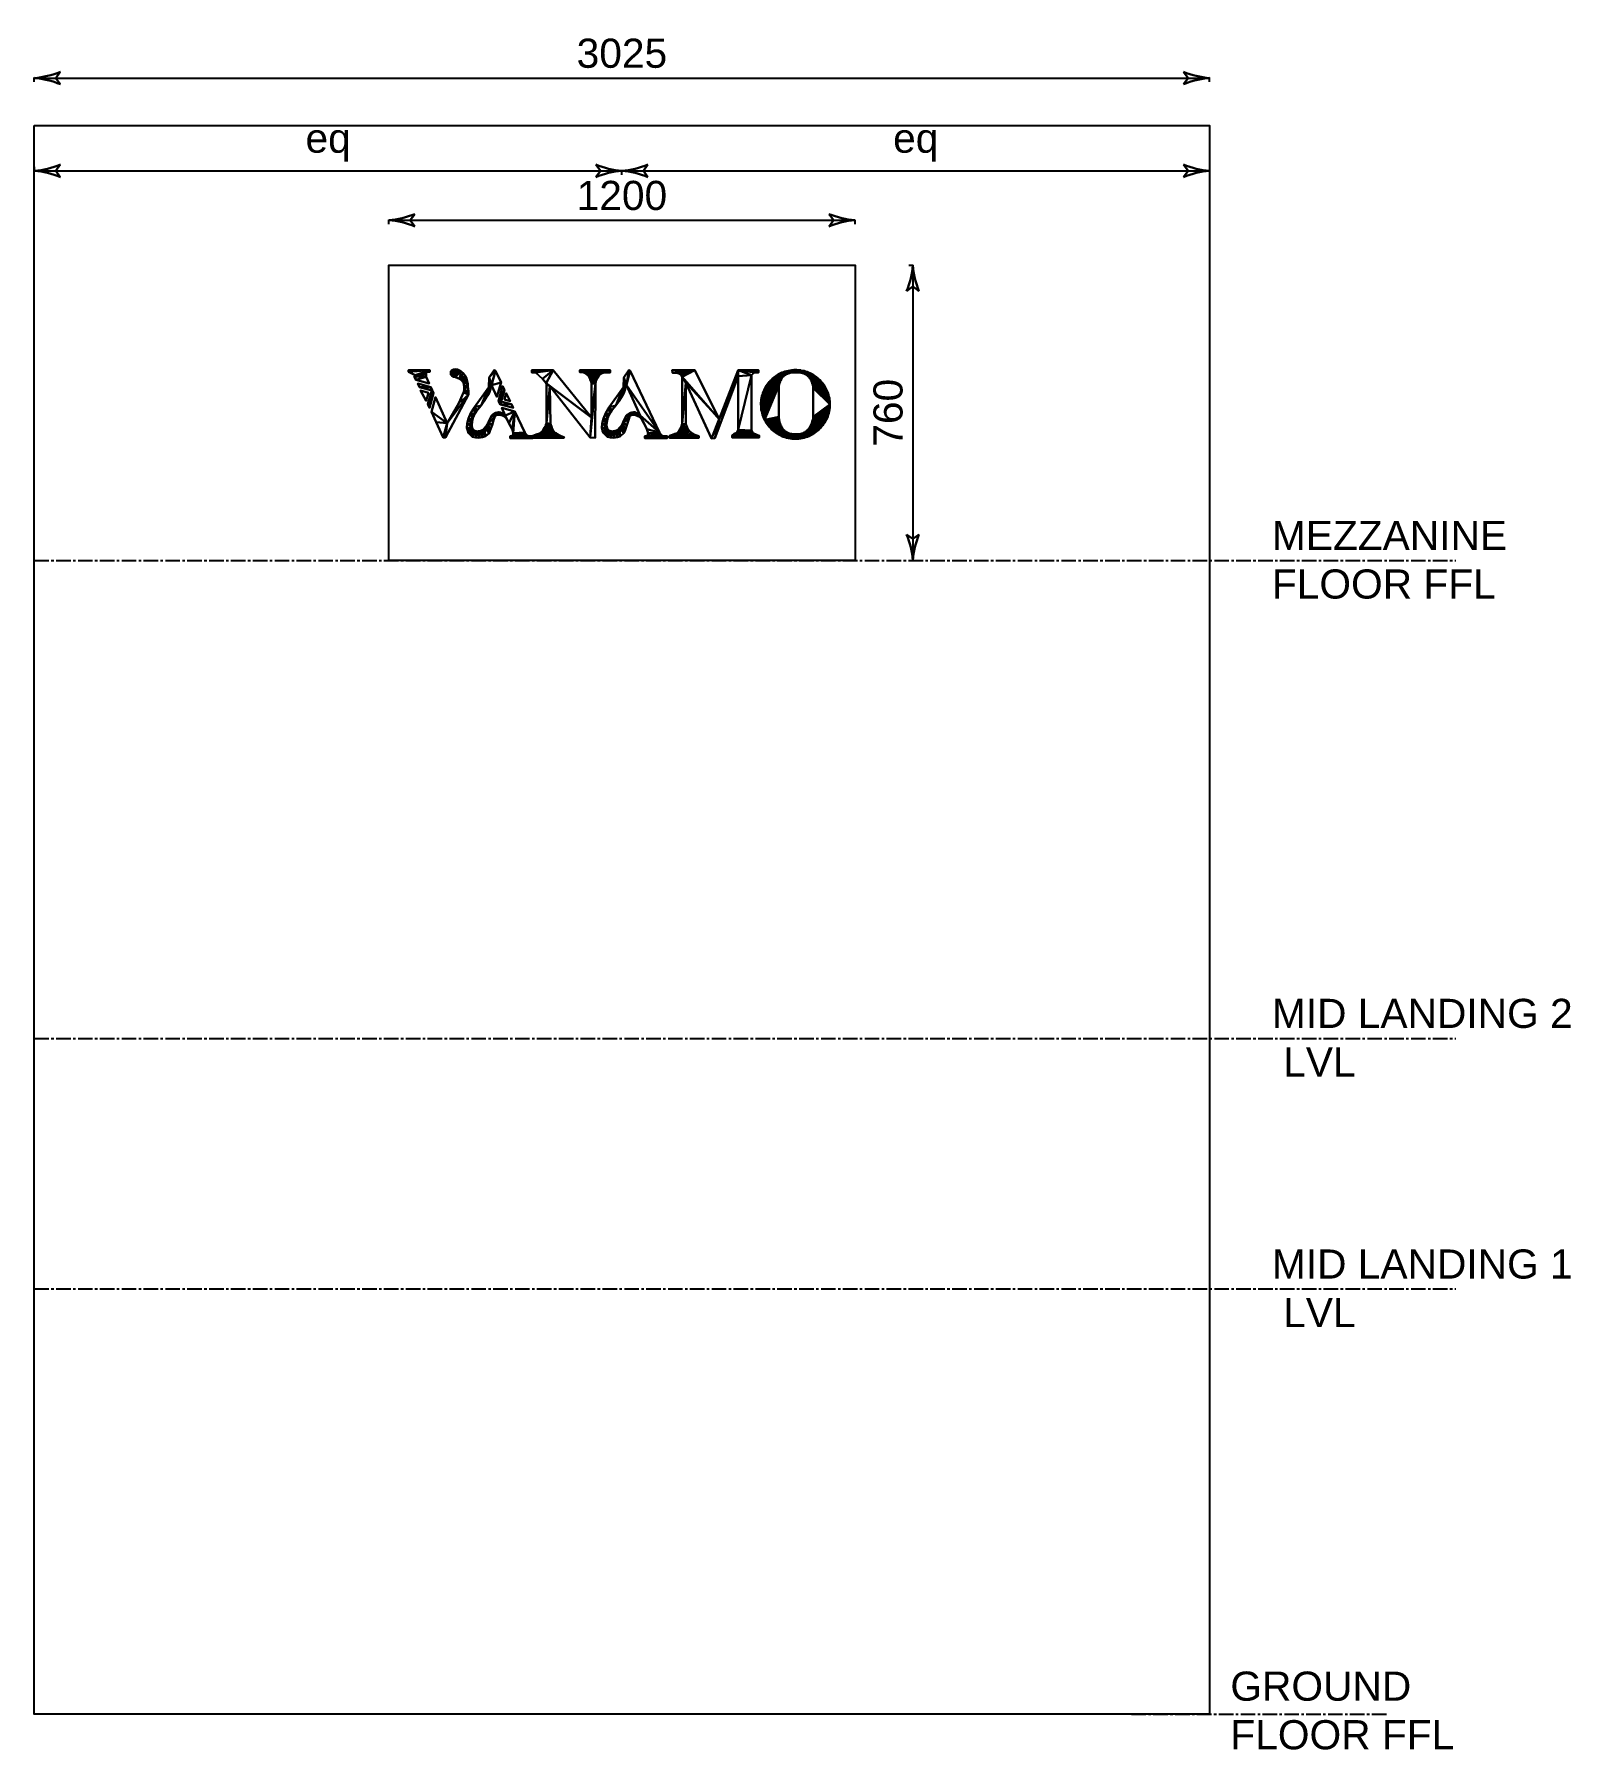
# Model space of a CAD drawing. Header units: millimetres. Extents: x 68727 to 319899, y -4876 to 265722.
# Drawn here: x 179910 to 183865, y 1519 to 5935 of the extents above; entities that cross this region are included whole.
import ezdxf

# ---------------------------------------------------------------- set-up
doc = ezdxf.new("R2010")
doc.units = ezdxf.units.MM
doc.linetypes.add('CENTER2', pattern=[1.125, 0.75, -0.125, 0.125, -0.125])
doc.layers.add('GRID', color=251, linetype='Continuous')
doc.layers.add('TEXTS', color=1, linetype='Continuous')
doc.layers.add('wall', color=5, linetype='Continuous', lineweight=30)
doc.styles.get("Standard").update_dxf_attribs({"font": 'arial.ttf'})
doc.dimstyles.new('SC-25', dxfattribs={"dimtxt": 75, "dimasz": 0.4, "dimexe": 1, "dimexo": 100, "dimgap": 25, "dimtad": 1, "dimdec": 0, "dimzin": 0, "dimdsep": 46, "dimtxsty": 'Standard', "dimblk1": 'A1', "dimblk2": 'A1', "dimsah": 1, "dimcen": 0.09, "dimdle": 3, "dimclrd": 1, "dimclre": 1, "dimclrt": 1, "dimadec": 0, "dimazin": 0, "dimtfac": 1, "dimtdec": 0, "dimtofl": 0, "dimtmove": 0, "dimatfit": 2, "dimldrblk": 'A1', "dimfxl": 10, "dimfxlon": 1, "dimtolj": 1, "dimtzin": 0, "dimarcsym": 0})

msp = doc.modelspace()

# ---------------------------------------------------------------- texts
at = {"layer": 'TEXTS', "linetype": 'Continuous', "lineweight": 25, "char_height": 75, "attachment_point": 1, "rotation": 360}
for s, insert in [('MEZZANINE \\PFLOOR FFL ', (183095.5, 4682.4)), ('MID LANDING 2\\P LVL ', (183095.5, 3452)), ('MID LANDING 1\\P LVL ', (183095.5, 2806.8)), ('GROUND \\PFLOOR FFL ', (182988.6, 1720.1))]:
    msp.add_mtext_dynamic_manual_height_columns(s, width=1399.265, gutter_width=12.5, heights=[0], dxfattribs=dict(at, insert=insert))

# ---------------------------------------------------------------- blocks, each defined once
blk = doc.blocks.new('vanamo logo')
at = {"color": 33, "true_color": 0xe18f57}
mesh = blk.add_polyface(dxfattribs=at)
corners = [(-433, 2693, 0), (-429, 2696, 0), (-429, 2696, 67), (-433, 2693, 67), (-424, 2699, 0), (-424, 2699, 67), (-420, 2701, 0), (-420, 2701, 67), (-415, 2704, 67), (-411, 2775, 0), (-420, 2768, 0), (-420, 2768, 67), (-427, 2760, 0), (-427, 2760, 67), (-435, 2751, 0), (-435, 2751, 67), (-442, 2742, 0), (-442, 2742, 67), (-449, 2733, 0), (-449, 2733, 67), (-455, 2724, 0), (-455, 2724, 67), (-461, 2714, 0), (-461, 2714, 67), (-467, 2704, 0), (-467, 2704, 67), (-472, 2694, 0), (-472, 2694, 67), (-396, 2711, 0), (-405, 2708, 0), (-410, 2706, 0), (-415, 2704, 0), (-437, 2690, 0), (-445, 2683, 0), (-396, 2711, 67), (-405, 2708, 67), (-410, 2706, 67), (-437, 2690, 67), (-441, 2687, 67), (-445, 2683, 67)]
mesh.append_faces([[corners[k] for k in face] for face in [(0, 2, 3), (1, 5, 2), (4, 7, 5), (6, 8, 7), (10, 13, 11), (12, 15, 13), (14, 17, 15), (16, 19, 17), (18, 21, 19), (20, 23, 21), (22, 25, 23), (24, 27, 25)]], dxfattribs={"vtx0": -1, "color": 33})
mesh.append_faces([[corners[k] for k in face] for face in [(30, 16, 29), (31, 16, 30), (6, 18, 31), (4, 20, 6), (1, 20, 4), (0, 22, 1), (32, 22, 0)]], dxfattribs={"vtx0": -1, "vtx1": -1, "color": 33})
mesh.append_faces([[corners[k] for k in face] for face in [(28, 14, 12), (29, 16, 14), (31, 18, 16), (6, 20, 18), (1, 22, 20), (32, 24, 22), (33, 26, 24), (34, 13, 15), (35, 15, 17), (8, 17, 19), (7, 19, 21), (2, 21, 23), (37, 23, 25), (39, 25, 27)]], dxfattribs={"vtx0": -1, "vtx2": -1, "color": 33})
mesh.append_faces([[corners[k] for k in face] for face in [(36, 35, 17), (8, 36, 17), (7, 8, 19), (5, 7, 21), (2, 5, 21), (3, 2, 23), (37, 3, 23), (38, 37, 25)]], dxfattribs={"vtx1": -1, "vtx2": -1, "color": 33})
mesh.append_faces([[corners[k] for k in face] for face in [(0, 1, 2), (1, 4, 5), (4, 6, 7), (9, 10, 11), (10, 12, 13), (12, 14, 15), (14, 16, 17), (16, 18, 19), (18, 20, 21), (20, 22, 23), (22, 24, 25), (24, 26, 27)]], dxfattribs={"vtx2": -1, "color": 33})
mesh = blk.add_polyface(dxfattribs=at)
corners = [(-420, 2701, 0), (-415, 2704, 0), (-415, 2704, 67), (-410, 2706, 0), (-410, 2706, 67), (-405, 2708, 0), (-405, 2708, 67), (-401, 2710, 0), (-401, 2710, 67), (-396, 2711, 0), (-396, 2711, 67), (-391, 2713, 0), (-391, 2713, 67), (-386, 2714, 0), (-386, 2714, 67), (-381, 2715, 0), (-381, 2715, 67), (-377, 2716, 0), (-377, 2716, 67), (-372, 2717, 0), (-372, 2717, 67), (-367, 2718, 0), (-367, 2718, 67), (-362, 2718, 0), (-362, 2718, 67), (-150, 2718, 67), (-394, 2790, 0), (-385, 2796, 0), (-403, 2783, 0), (-411, 2775, 0), (-420, 2768, 0), (-427, 2760, 0), (-435, 2751, 0), (-385, 2796, 67), (-394, 2790, 67), (-403, 2783, 67), (-411, 2775, 67), (-420, 2768, 67), (-427, 2760, 67), (-435, 2751, 67)]
mesh.append_faces([[corners[k] for k in face] for face in [(1, 4, 2), (3, 6, 4), (5, 8, 6), (7, 10, 8), (9, 12, 10), (11, 14, 12), (13, 16, 14), (15, 18, 16), (17, 20, 18), (19, 22, 20), (21, 24, 22), (23, 25, 24)]], dxfattribs={"vtx0": -1, "color": 33})
mesh.append_faces([[corners[k] for k in face] for face in [(21, 26, 23), (19, 28, 21), (17, 28, 19), (15, 29, 17), (13, 30, 15), (11, 30, 13), (9, 31, 11), (7, 32, 9), (5, 32, 7)]], dxfattribs={"vtx0": -1, "vtx1": -1, "color": 33})
mesh.append_faces([[corners[k] for k in face] for face in [(23, 26, 27), (21, 28, 26), (17, 29, 28), (15, 30, 29), (11, 31, 30), (24, 33, 34), (22, 34, 35), (18, 35, 36), (16, 36, 37), (12, 37, 38)]], dxfattribs={"vtx0": -1, "vtx2": -1, "color": 33})
mesh.append_faces([[corners[k] for k in face] for face in [(22, 24, 34), (20, 22, 35), (18, 20, 35), (16, 18, 36), (14, 16, 37), (12, 14, 37), (10, 12, 38), (8, 10, 39), (6, 8, 39)]], dxfattribs={"vtx1": -1, "vtx2": -1, "color": 33})
mesh.append_faces([[corners[k] for k in face] for face in [(0, 1, 2), (1, 3, 4), (3, 5, 6), (5, 7, 8), (7, 9, 10), (9, 11, 12), (11, 13, 14), (13, 15, 16), (15, 17, 18), (17, 19, 20), (19, 21, 22), (21, 23, 24)]], dxfattribs={"vtx2": -1, "color": 33})
mesh = blk.add_polyface(dxfattribs=at)
corners = [(-278, 2838, 0), (-290, 2836, 0), (-290, 2836, 67), (-301, 2833, 0), (-301, 2833, 67), (-313, 2830, 0), (-313, 2830, 67), (-324, 2827, 0), (-324, 2827, 67), (-334, 2823, 0), (-334, 2823, 67), (-345, 2818, 0), (-345, 2818, 67), (-355, 2813, 0), (-355, 2813, 67), (-365, 2808, 0), (-365, 2808, 67), (-375, 2802, 0), (-375, 2802, 67), (-385, 2796, 0), (-385, 2796, 67), (-394, 2790, 0), (-394, 2790, 67), (-403, 2783, 0), (-403, 2783, 67), (-411, 2775, 0), (-411, 2775, 67), (-420, 2768, 67), (-362, 2718, 0), (-254, 2840, 0), (-242, 2840, 0), (-266, 2839, 0), (-362, 2718, 67), (-242, 2840, 67), (-254, 2840, 67), (-266, 2839, 67), (-278, 2838, 67)]
mesh.append_faces([[corners[k] for k in face] for face in [(1, 4, 2), (3, 6, 4), (5, 8, 6), (7, 10, 8), (9, 12, 10), (11, 14, 12), (13, 16, 14), (15, 18, 16), (17, 20, 18), (19, 22, 20), (21, 24, 22), (23, 26, 24), (25, 27, 26)]], dxfattribs={"vtx0": -1, "color": 33})
mesh.append_faces([[corners[k] for k in face] for face in [(28, 29, 30), (28, 31, 29), (28, 0, 31), (28, 1, 0), (28, 3, 1), (28, 5, 3), (28, 7, 5), (28, 9, 7), (28, 11, 9), (28, 13, 11), (28, 15, 13), (28, 17, 15), (28, 19, 17), (32, 33, 34), (32, 34, 35), (32, 35, 36), (32, 36, 2), (32, 2, 4), (32, 4, 6), (32, 6, 8), (32, 8, 10), (32, 10, 12), (32, 12, 14), (32, 14, 16), (32, 16, 18), (32, 18, 20)]], dxfattribs={"vtx0": -1, "vtx2": -1, "color": 33})
mesh.append_faces([[corners[k] for k in face] for face in [(0, 1, 2), (1, 3, 4), (3, 5, 6), (5, 7, 8), (7, 9, 10), (9, 11, 12), (11, 13, 14), (13, 15, 16), (15, 17, 18), (17, 19, 20), (19, 21, 22), (21, 23, 24), (23, 25, 26)]], dxfattribs={"vtx2": -1, "color": 33})
mesh = blk.add_polyface(dxfattribs=at)
corners = [(-362, 2718, 0), (-150, 2718, 0), (-150, 2718, 67), (-143, 2717, 0), (-143, 2717, 67), (-136, 2716, 0), (-136, 2716, 67), (-130, 2714, 67), (-242, 2840, 0), (-254, 2840, 0), (-254, 2840, 67), (-242, 2840, 67), (-266, 2839, 0), (-266, 2839, 67), (-278, 2838, 0), (-278, 2838, 67), (-290, 2836, 67), (-129, 2813, 0), (-141, 2819, 0), (-141, 2819, 67), (-153, 2824, 0), (-153, 2824, 67), (-165, 2828, 0), (-165, 2828, 67), (-177, 2832, 0), (-177, 2832, 67), (-190, 2835, 0), (-190, 2835, 67), (-203, 2837, 0), (-203, 2837, 67), (-216, 2839, 0), (-216, 2839, 67), (-229, 2840, 0), (-229, 2840, 67), (-118, 2808, 0), (-362, 2718, 67), (-129, 2813, 67), (-118, 2808, 67)]
mesh.append_faces([[corners[k] for k in face] for face in [(1, 4, 2), (3, 6, 4), (5, 7, 6), (8, 10, 11), (9, 13, 10), (12, 15, 13), (14, 16, 15), (18, 21, 19), (20, 23, 21), (22, 25, 23), (24, 27, 25), (26, 29, 27), (28, 31, 29), (30, 33, 31), (32, 11, 33)]], dxfattribs={"vtx0": -1, "color": 33})
mesh.append_faces([[corners[k] for k in face] for face in [(32, 1, 8), (30, 1, 32), (28, 1, 30), (26, 1, 28), (24, 1, 26), (22, 1, 24), (20, 1, 22), (18, 1, 20), (17, 1, 18)]], dxfattribs={"vtx0": -1, "vtx1": -1, "color": 33})
mesh.append_faces([[corners[k] for k in face] for face in [(8, 1, 0), (34, 3, 1), (11, 35, 2), (37, 2, 4)]], dxfattribs={"vtx0": -1, "vtx2": -1, "color": 33})
mesh.append_faces([[corners[k] for k in face] for face in [(33, 11, 2), (31, 33, 2), (29, 31, 2), (27, 29, 2), (25, 27, 2), (23, 25, 2), (21, 23, 2), (19, 21, 2), (36, 19, 2)]], dxfattribs={"vtx1": -1, "vtx2": -1, "color": 33})
mesh.append_faces([[corners[k] for k in face] for face in [(0, 1, 2), (1, 3, 4), (3, 5, 6), (8, 9, 10), (9, 12, 13), (12, 14, 15), (17, 18, 19), (18, 20, 21), (20, 22, 23), (22, 24, 25), (24, 26, 27), (26, 28, 29), (28, 30, 31), (30, 32, 33), (32, 8, 11)]], dxfattribs={"vtx2": -1, "color": 33})
mesh = blk.add_polyface(dxfattribs=at)
corners = [(-136, 2716, 0), (-130, 2714, 0), (-130, 2714, 67), (-123, 2713, 0), (-123, 2713, 67), (-117, 2711, 0), (-117, 2711, 67), (-111, 2709, 0), (-111, 2709, 67), (-105, 2707, 0), (-105, 2707, 67), (-99, 2705, 0), (-99, 2705, 67), (-94, 2703, 0), (-94, 2703, 67), (-89, 2701, 0), (-89, 2701, 67), (-84, 2698, 0), (-84, 2698, 67), (-87, 2787, 0), (-97, 2794, 0), (-97, 2794, 67), (-87, 2787, 67), (-107, 2801, 0), (-107, 2801, 67), (-118, 2808, 0), (-118, 2808, 67), (-129, 2813, 0), (-129, 2813, 67), (-141, 2819, 67), (-150, 2718, 0), (-143, 2717, 0), (-77, 2779, 0), (-68, 2770, 0), (-59, 2761, 0), (-150, 2718, 67), (-143, 2717, 67), (-136, 2716, 67), (-77, 2779, 67), (-68, 2770, 67), (-59, 2761, 67)]
mesh.append_faces([[corners[k] for k in face] for face in [(1, 4, 2), (3, 6, 4), (5, 8, 6), (7, 10, 8), (9, 12, 10), (11, 14, 12), (13, 16, 14), (15, 18, 16), (19, 21, 22), (20, 24, 21), (23, 26, 24), (25, 28, 26), (27, 29, 28)]], dxfattribs={"vtx0": -1, "color": 33})
mesh.append_faces([[corners[k] for k in face] for face in [(25, 30, 27), (23, 31, 25), (20, 0, 23), (19, 1, 20), (32, 3, 19), (33, 7, 32)]], dxfattribs={"vtx0": -1, "vtx1": -1, "color": 33})
mesh.append_faces([[corners[k] for k in face] for face in [(23, 0, 31), (20, 1, 0), (19, 3, 1), (32, 5, 3), (32, 7, 5), (33, 9, 7), (34, 11, 9), (34, 13, 11), (24, 36, 37), (21, 37, 2), (22, 2, 4), (38, 4, 6), (38, 6, 8), (39, 8, 10), (40, 10, 12)]], dxfattribs={"vtx0": -1, "vtx2": -1, "color": 33})
mesh.append_faces([[corners[k] for k in face] for face in [(26, 28, 35), (24, 26, 36), (21, 24, 37), (22, 21, 2), (38, 22, 4), (39, 38, 8)]], dxfattribs={"vtx1": -1, "vtx2": -1, "color": 33})
mesh.append_faces([[corners[k] for k in face] for face in [(0, 1, 2), (1, 3, 4), (3, 5, 6), (5, 7, 8), (7, 9, 10), (9, 11, 12), (11, 13, 14), (13, 15, 16), (15, 17, 18), (19, 20, 21), (20, 23, 24), (23, 25, 26), (25, 27, 28)]], dxfattribs={"vtx2": -1, "color": 33})
mesh = blk.add_polyface(dxfattribs=at)
corners = [(-84, 2698, 0), (-79, 2696, 0), (-79, 2696, 67), (-84, 2698, 67), (-75, 2693, 0), (-75, 2693, 67), (-10, 2688, 0), (-16, 2700, 0), (-16, 2700, 67), (-10, 2688, 67), (-21, 2711, 0), (-21, 2711, 67), (-28, 2722, 0), (-28, 2722, 67), (-35, 2732, 0), (-35, 2732, 67), (-42, 2742, 0), (-42, 2742, 67), (-50, 2752, 0), (-50, 2752, 67), (-59, 2761, 0), (-59, 2761, 67), (-68, 2770, 0), (-68, 2770, 67), (-77, 2779, 0), (-77, 2779, 67), (-87, 2787, 0), (-87, 2787, 67), (-105, 2707, 0), (-94, 2703, 0), (-89, 2701, 0), (-70, 2690, 0), (-66, 2687, 0), (-62, 2684, 0), (-59, 2681, 0), (-105, 2707, 67), (-99, 2705, 67), (-94, 2703, 67), (-89, 2701, 67), (-70, 2690, 67), (-66, 2687, 67), (-62, 2684, 67), (-59, 2681, 67)]
mesh.append_faces([[corners[k] for k in face] for face in [(0, 2, 3), (1, 5, 2), (6, 8, 9), (7, 11, 8), (10, 13, 11), (12, 15, 13), (14, 17, 15), (16, 19, 17), (18, 21, 19), (20, 23, 21), (22, 25, 23), (24, 27, 25)]], dxfattribs={"vtx0": -1, "color": 33})
mesh.append_faces([[corners[k] for k in face] for face in [(20, 28, 22), (18, 29, 20), (16, 30, 18), (14, 1, 16), (12, 31, 14), (10, 32, 12), (7, 34, 10)]], dxfattribs={"vtx0": -1, "vtx1": -1, "color": 33})
mesh.append_faces([[corners[k] for k in face] for face in [(18, 30, 29), (16, 0, 30), (16, 1, 0), (14, 4, 1), (14, 31, 4), (12, 32, 31), (10, 33, 32), (21, 36, 37), (19, 37, 38), (17, 38, 3), (17, 3, 2), (15, 2, 5), (15, 5, 39), (13, 39, 40), (11, 40, 41)]], dxfattribs={"vtx0": -1, "vtx2": -1, "color": 33})
mesh.append_faces([[corners[k] for k in face] for face in [(21, 23, 35), (19, 21, 37), (17, 19, 38), (15, 17, 2), (13, 15, 39), (11, 13, 40), (8, 11, 42)]], dxfattribs={"vtx1": -1, "vtx2": -1, "color": 33})
mesh.append_faces([[corners[k] for k in face] for face in [(0, 1, 2), (1, 4, 5), (6, 7, 8), (7, 10, 11), (10, 12, 13), (12, 14, 15), (14, 16, 17), (16, 18, 19), (18, 20, 21), (20, 22, 23), (22, 24, 25), (24, 26, 27)]], dxfattribs={"vtx2": -1, "color": 33})
mesh = blk.add_polyface(dxfattribs=at)
corners = [(-475, 2629, 0), (-474, 2634, 0), (-474, 2634, 67), (-475, 2629, 67), (-473, 2639, 0), (-473, 2639, 67), (-471, 2644, 0), (-471, 2644, 67), (-469, 2649, 0), (-469, 2649, 67), (-467, 2654, 0), (-467, 2654, 67), (-476, 2623, 0), (-476, 2623, 67), (-484, 2662, 0), (-488, 2651, 0), (-488, 2651, 67), (-490, 2640, 0), (-490, 2640, 67), (-492, 2628, 0), (-492, 2628, 67), (-493, 2627, 0), (-493, 2627, 67), (-493, 2625, 0), (-493, 2625, 67), (-493, 2624, 0), (-493, 2624, 67), (-493, 2623, 0), (-493, 2623, 67), (-493, 2621, 0), (-493, 2621, 67), (-494, 2620, 0), (-494, 2620, 67), (-494, 2619, 67)]
mesh.append_faces([[corners[k] for k in face] for face in [(0, 2, 3), (1, 5, 2), (4, 7, 5), (6, 9, 7), (8, 11, 9), (12, 3, 13), (15, 18, 16), (17, 20, 18), (19, 22, 20), (21, 24, 22), (23, 26, 24), (25, 28, 26), (27, 30, 28), (29, 32, 30), (31, 33, 32)]], dxfattribs={"vtx0": -1, "color": 33})
mesh.append_faces([[corners[k] for k in face] for face in [(8, 15, 10), (6, 15, 8), (4, 17, 6), (1, 17, 4), (0, 19, 1), (12, 19, 0)]], dxfattribs={"vtx0": -1, "vtx1": -1, "color": 33})
mesh.append_faces([[corners[k] for k in face] for face in [(6, 17, 15), (1, 19, 17), (12, 21, 19), (12, 23, 21), (12, 25, 23), (7, 16, 18), (2, 18, 20), (13, 20, 22), (13, 22, 24), (13, 24, 26)]], dxfattribs={"vtx0": -1, "vtx2": -1, "color": 33})
mesh.append_faces([[corners[k] for k in face] for face in [(9, 11, 16), (7, 9, 16), (5, 7, 18), (2, 5, 18), (3, 2, 20), (13, 3, 20)]], dxfattribs={"vtx1": -1, "vtx2": -1, "color": 33})
mesh.append_faces([[corners[k] for k in face] for face in [(0, 1, 2), (1, 4, 5), (4, 6, 7), (6, 8, 9), (8, 10, 11), (12, 0, 3), (14, 15, 16), (15, 17, 18), (17, 19, 20), (19, 21, 22), (21, 23, 24), (23, 25, 26), (25, 27, 28), (27, 29, 30), (29, 31, 32)]], dxfattribs={"vtx2": -1, "color": 33})
mesh = blk.add_polyface(dxfattribs=at)
corners = [(-467, 2654, 0), (-465, 2659, 0), (-465, 2659, 67), (-467, 2654, 67), (-462, 2663, 0), (-462, 2663, 67), (-459, 2668, 0), (-459, 2668, 67), (-456, 2672, 0), (-456, 2672, 67), (-452, 2676, 0), (-452, 2676, 67), (-449, 2680, 0), (-449, 2680, 67), (-445, 2683, 0), (-445, 2683, 67), (-441, 2687, 0), (-441, 2687, 67), (-437, 2690, 0), (-437, 2690, 67), (-433, 2693, 0), (-433, 2693, 67), (-472, 2694, 0), (-476, 2684, 0), (-476, 2684, 67), (-472, 2694, 67), (-481, 2673, 0), (-481, 2673, 67), (-484, 2662, 0), (-484, 2662, 67), (-488, 2651, 67), (-467, 2704, 0), (-488, 2651, 0), (-467, 2704, 67)]
mesh.append_faces([[corners[k] for k in face] for face in [(0, 2, 3), (1, 5, 2), (4, 7, 5), (6, 9, 7), (8, 11, 9), (10, 13, 11), (12, 15, 13), (14, 17, 15), (16, 19, 17), (18, 21, 19), (22, 24, 25), (23, 27, 24), (26, 29, 27), (28, 30, 29)]], dxfattribs={"vtx0": -1, "color": 33})
mesh.append_faces([[corners[k] for k in face] for face in [(16, 31, 18), (14, 31, 16), (12, 22, 14), (10, 22, 12), (8, 23, 10), (6, 26, 8), (4, 26, 6), (1, 28, 4), (0, 28, 1)]], dxfattribs={"vtx0": -1, "vtx1": -1, "color": 33})
mesh.append_faces([[corners[k] for k in face] for face in [(10, 23, 22), (8, 26, 23), (4, 28, 26), (0, 32, 28), (11, 25, 24), (9, 24, 27), (5, 27, 29), (3, 29, 30)]], dxfattribs={"vtx0": -1, "vtx2": -1, "color": 33})
mesh.append_faces([[corners[k] for k in face] for face in [(15, 17, 33), (13, 15, 25), (11, 13, 25), (9, 11, 24), (7, 9, 27), (5, 7, 27), (2, 5, 29), (3, 2, 29)]], dxfattribs={"vtx1": -1, "vtx2": -1, "color": 33})
mesh.append_faces([[corners[k] for k in face] for face in [(0, 1, 2), (1, 4, 5), (4, 6, 7), (6, 8, 9), (8, 10, 11), (10, 12, 13), (12, 14, 15), (14, 16, 17), (16, 18, 19), (18, 20, 21), (22, 23, 24), (23, 26, 27), (26, 28, 29)]], dxfattribs={"vtx2": -1, "color": 33})
mesh = blk.add_polyface(dxfattribs=at)
corners = [(-75, 2693, 0), (-70, 2690, 0), (-70, 2690, 67), (-75, 2693, 67), (-66, 2687, 0), (-66, 2687, 67), (-62, 2684, 0), (-62, 2684, 67), (-59, 2681, 0), (-59, 2681, 67), (-55, 2677, 0), (-55, 2677, 67), (-52, 2674, 0), (-52, 2674, 67), (-48, 2670, 0), (-48, 2670, 67), (-45, 2667, 0), (-45, 2667, 67), (-43, 2663, 0), (-43, 2663, 67), (-40, 2659, 0), (-40, 2659, 67), (-37, 2655, 0), (-37, 2655, 67), (3, 2652, 0), (-1, 2664, 0), (-1, 2664, 67), (3, 2652, 67), (-5, 2676, 0), (-5, 2676, 67), (-10, 2688, 0), (-10, 2688, 67), (-21, 2711, 0), (-16, 2700, 0), (-35, 2651, 0), (-21, 2711, 67), (-16, 2700, 67), (-35, 2651, 67)]
mesh.append_faces([[corners[k] for k in face] for face in [(0, 2, 3), (1, 5, 2), (4, 7, 5), (6, 9, 7), (8, 11, 9), (10, 13, 11), (12, 15, 13), (14, 17, 15), (16, 19, 17), (18, 21, 19), (20, 23, 21), (24, 26, 27), (25, 29, 26), (28, 31, 29)]], dxfattribs={"vtx0": -1, "color": 33})
mesh.append_faces([[corners[k] for k in face] for face in [(30, 12, 33), (28, 16, 30), (25, 20, 28)]], dxfattribs={"vtx0": -1, "vtx1": -1, "color": 33})
mesh.append_faces([[corners[k] for k in face] for face in [(32, 8, 6), (33, 10, 8), (33, 12, 10), (30, 14, 12), (30, 16, 14), (28, 18, 16), (28, 20, 18), (25, 22, 20), (25, 34, 22), (35, 7, 9), (36, 9, 11), (36, 11, 13), (31, 13, 15), (31, 15, 17), (29, 17, 19), (29, 19, 21), (26, 21, 23), (26, 23, 37)]], dxfattribs={"vtx0": -1, "vtx2": -1, "color": 33})
mesh.append_faces([[corners[k] for k in face] for face in [(31, 36, 13), (29, 31, 17), (26, 29, 21)]], dxfattribs={"vtx1": -1, "vtx2": -1, "color": 33})
mesh.append_faces([[corners[k] for k in face] for face in [(0, 1, 2), (1, 4, 5), (4, 6, 7), (6, 8, 9), (8, 10, 11), (10, 12, 13), (12, 14, 15), (14, 16, 17), (16, 18, 19), (18, 20, 21), (20, 22, 23), (24, 25, 26), (25, 28, 29), (28, 30, 31)]], dxfattribs={"vtx2": -1, "color": 33})
mesh = blk.add_polyface(dxfattribs=at)
corners = [(-37, 2655, 0), (-35, 2651, 0), (-35, 2651, 67), (-37, 2655, 67), (-33, 2647, 0), (-33, 2647, 67), (-31, 2643, 0), (-31, 2643, 67), (-29, 2639, 0), (-29, 2639, 67), (-28, 2634, 0), (-28, 2634, 67), (-26, 2630, 0), (-26, 2630, 67), (-25, 2625, 0), (-25, 2625, 67), (-24, 2603, 0), (-24, 2603, 67), (-24, 2585, 67), (11, 2587, 0), (11, 2600, 0), (11, 2600, 67), (10, 2613, 0), (10, 2613, 67), (8, 2626, 0), (8, 2626, 67), (6, 2639, 0), (6, 2639, 67), (3, 2652, 0), (3, 2652, 67), (-1, 2664, 0), (-24, 2585, 0), (-1, 2664, 67)]
mesh.append_faces([[corners[k] for k in face] for face in [(0, 2, 3), (1, 5, 2), (4, 7, 5), (6, 9, 7), (8, 11, 9), (10, 13, 11), (12, 15, 13), (14, 17, 15), (16, 18, 17), (20, 23, 21), (22, 25, 23), (24, 27, 25), (26, 29, 27)]], dxfattribs={"vtx0": -1, "color": 33})
mesh.append_faces([[corners[k] for k in face] for face in [(28, 4, 30), (26, 8, 28), (24, 12, 26), (22, 16, 24), (20, 16, 22)]], dxfattribs={"vtx0": -1, "vtx1": -1, "color": 33})
mesh.append_faces([[corners[k] for k in face] for face in [(30, 4, 1), (28, 6, 4), (28, 8, 6), (26, 10, 8), (26, 12, 10), (24, 14, 12), (24, 16, 14), (20, 31, 16), (32, 2, 5), (29, 5, 7), (29, 7, 9), (27, 9, 11), (27, 11, 13), (25, 13, 15), (25, 15, 17), (21, 17, 18)]], dxfattribs={"vtx0": -1, "vtx2": -1, "color": 33})
mesh.append_faces([[corners[k] for k in face] for face in [(29, 32, 5), (27, 29, 9), (25, 27, 13), (23, 25, 17), (21, 23, 17)]], dxfattribs={"vtx1": -1, "vtx2": -1, "color": 33})
mesh.append_faces([[corners[k] for k in face] for face in [(0, 1, 2), (1, 4, 5), (4, 6, 7), (6, 8, 9), (8, 10, 11), (10, 12, 13), (12, 14, 15), (14, 16, 17), (19, 20, 21), (20, 22, 23), (22, 24, 25), (24, 26, 27), (26, 28, 29)]], dxfattribs={"vtx2": -1, "color": 33})
mesh = blk.add_polyface(dxfattribs=at)
corners = [(-476, 2554, 0), (-476, 2623, 0), (-476, 2623, 67), (-494, 2620, 0), (-494, 2619, 0), (-494, 2619, 67), (-494, 2617, 0), (-494, 2617, 67), (-494, 2616, 0), (-494, 2616, 67), (-494, 2615, 0), (-494, 2615, 67), (-494, 2614, 0), (-494, 2614, 67), (-495, 2612, 0), (-495, 2612, 67), (-495, 2611, 0), (-495, 2611, 67), (-495, 2610, 0), (-495, 2610, 67), (-495, 2608, 0), (-495, 2608, 67), (-495, 2607, 0), (-495, 2607, 67), (-495, 2606, 0), (-495, 2606, 67), (-495, 2604, 0), (-495, 2604, 67), (-495, 2603, 0), (-495, 2603, 67), (-495, 2602, 0), (-495, 2602, 67), (-495, 2600, 0), (-495, 2600, 67), (-495, 2599, 0), (-495, 2599, 67), (-496, 2597, 0), (-496, 2597, 67), (-496, 2596, 0), (-496, 2596, 67), (-496, 2595, 0), (-496, 2595, 67), (-493, 2624, 0), (-493, 2623, 0), (-493, 2621, 0), (-476, 2554, 67), (-493, 2624, 67), (-493, 2623, 67), (-493, 2621, 67), (-494, 2620, 67)]
mesh.append_faces([[corners[k] for k in face] for face in [(4, 7, 5), (6, 9, 7), (8, 11, 9), (10, 13, 11), (12, 15, 13), (14, 17, 15), (16, 19, 17), (18, 21, 19), (20, 23, 21), (22, 25, 23), (24, 27, 25), (26, 29, 27), (28, 31, 29), (30, 33, 31), (32, 35, 33), (34, 37, 35), (36, 39, 37), (38, 41, 39)]], dxfattribs={"vtx0": -1, "color": 33})
mesh.append_faces([[corners[k] for k in face] for face in [(0, 42, 1)]], dxfattribs={"vtx0": -1, "vtx1": -1, "color": 33})
mesh.append_faces([[corners[k] for k in face] for face in [(0, 43, 42), (0, 44, 43), (0, 3, 44), (0, 4, 3), (0, 6, 4), (0, 8, 6), (45, 46, 47), (45, 47, 48), (45, 48, 49), (45, 49, 5), (45, 5, 7), (45, 7, 9)]], dxfattribs={"vtx0": -1, "vtx2": -1, "color": 33})
mesh.append_faces([[corners[k] for k in face] for face in [(45, 2, 46)]], dxfattribs={"vtx1": -1, "vtx2": -1, "color": 33})
mesh.append_faces([[corners[k] for k in face] for face in [(0, 1, 2), (3, 4, 5), (4, 6, 7), (6, 8, 9), (8, 10, 11), (10, 12, 13), (12, 14, 15), (14, 16, 17), (16, 18, 19), (18, 20, 21), (20, 22, 23), (22, 24, 25), (24, 26, 27), (26, 28, 29), (28, 30, 31), (30, 32, 33), (32, 34, 35), (34, 36, 37), (36, 38, 39), (38, 40, 41)]], dxfattribs={"vtx2": -1, "color": 33})
mesh = blk.add_polyface(dxfattribs=at)
corners = [(-476, 2554, 0), (-476, 2623, 67), (-476, 2554, 67), (-496, 2582, 0), (-496, 2581, 0), (-496, 2581, 67), (-496, 2582, 67), (-496, 2580, 0), (-496, 2580, 67), (-496, 2579, 0), (-496, 2579, 67), (-496, 2578, 0), (-496, 2578, 67), (-496, 2577, 0), (-496, 2577, 67), (-496, 2576, 0), (-496, 2576, 67), (-496, 2575, 0), (-496, 2575, 67), (-495, 2574, 0), (-495, 2574, 67), (-495, 2573, 0), (-495, 2573, 67), (-495, 2572, 0), (-495, 2572, 67), (-495, 2571, 0), (-495, 2571, 67), (-495, 2570, 67), (-496, 2595, 0), (-496, 2596, 0), (-496, 2593, 0), (-496, 2592, 0), (-496, 2591, 0), (-496, 2589, 0), (-496, 2588, 0), (-496, 2587, 0), (-496, 2586, 0), (-496, 2585, 0), (-496, 2584, 0), (-496, 2583, 0), (-496, 2596, 67), (-496, 2595, 67), (-496, 2593, 67), (-496, 2592, 67), (-496, 2591, 67), (-496, 2589, 67), (-496, 2588, 67), (-496, 2587, 67), (-496, 2586, 67), (-496, 2585, 67), (-496, 2584, 67), (-496, 2583, 67)]
mesh.append_faces([[corners[k] for k in face] for face in [(0, 1, 2), (3, 5, 6), (4, 8, 5), (7, 10, 8), (9, 12, 10), (11, 14, 12), (13, 16, 14), (15, 18, 16), (17, 20, 18), (19, 22, 20), (21, 24, 22), (23, 26, 24), (25, 27, 26)]], dxfattribs={"vtx0": -1, "color": 33})
mesh.append_faces([[corners[k] for k in face] for face in [(0, 28, 29), (0, 30, 28), (0, 31, 30), (0, 32, 31), (0, 33, 32), (0, 34, 33), (0, 35, 34), (0, 36, 35), (0, 37, 36), (0, 38, 37), (0, 39, 38), (0, 3, 39), (0, 4, 3), (0, 7, 4), (2, 40, 41), (2, 41, 42), (2, 42, 43), (2, 43, 44), (2, 44, 45), (2, 45, 46), (2, 46, 47), (2, 47, 48), (2, 48, 49), (2, 49, 50), (2, 50, 51), (2, 51, 6), (2, 6, 5), (2, 5, 8)]], dxfattribs={"vtx0": -1, "vtx2": -1, "color": 33})
mesh.append_faces([[corners[k] for k in face] for face in [(3, 4, 5), (4, 7, 8), (7, 9, 10), (9, 11, 12), (11, 13, 14), (13, 15, 16), (15, 17, 18), (17, 19, 20), (19, 21, 22), (21, 23, 24), (23, 25, 26)]], dxfattribs={"vtx2": -1, "color": 33})
mesh = blk.add_polyface(dxfattribs=at)
corners = [(-496, 2595, 0), (-496, 2593, 0), (-496, 2593, 67), (-496, 2595, 67), (-496, 2592, 0), (-496, 2592, 67), (-496, 2591, 0), (-496, 2591, 67), (-496, 2589, 0), (-496, 2589, 67), (-496, 2588, 0), (-496, 2588, 67), (-496, 2587, 0), (-496, 2587, 67), (-496, 2586, 0), (-496, 2586, 67), (-496, 2585, 0), (-496, 2585, 67), (-496, 2584, 0), (-496, 2584, 67), (-496, 2583, 0), (-496, 2583, 67), (-496, 2582, 0), (-496, 2582, 67), (-476, 2554, 0), (-494, 2615, 0), (-494, 2616, 0), (-494, 2614, 0), (-495, 2612, 0), (-495, 2611, 0), (-495, 2610, 0), (-495, 2608, 0), (-495, 2607, 0), (-495, 2606, 0), (-495, 2604, 0), (-495, 2603, 0), (-495, 2602, 0), (-495, 2600, 0), (-495, 2599, 0), (-496, 2597, 0), (-496, 2596, 0), (-476, 2554, 67), (-494, 2616, 67), (-494, 2615, 67), (-494, 2614, 67), (-495, 2612, 67), (-495, 2611, 67), (-495, 2610, 67), (-495, 2608, 67), (-495, 2607, 67), (-495, 2606, 67), (-495, 2604, 67), (-495, 2603, 67), (-495, 2602, 67), (-495, 2600, 67), (-495, 2599, 67), (-496, 2597, 67), (-496, 2596, 67)]
mesh.append_faces([[corners[k] for k in face] for face in [(0, 2, 3), (1, 5, 2), (4, 7, 5), (6, 9, 7), (8, 11, 9), (10, 13, 11), (12, 15, 13), (14, 17, 15), (16, 19, 17), (18, 21, 19), (20, 23, 21)]], dxfattribs={"vtx0": -1, "color": 33})
mesh.append_faces([[corners[k] for k in face] for face in [(24, 25, 26), (24, 27, 25), (24, 28, 27), (24, 29, 28), (24, 30, 29), (24, 31, 30), (24, 32, 31), (24, 33, 32), (24, 34, 33), (24, 35, 34), (24, 36, 35), (24, 37, 36), (24, 38, 37), (24, 39, 38), (24, 40, 39), (41, 42, 43), (41, 43, 44), (41, 44, 45), (41, 45, 46), (41, 46, 47), (41, 47, 48), (41, 48, 49), (41, 49, 50), (41, 50, 51), (41, 51, 52), (41, 52, 53), (41, 53, 54), (41, 54, 55), (41, 55, 56), (41, 56, 57)]], dxfattribs={"vtx0": -1, "vtx2": -1, "color": 33})
mesh.append_faces([[corners[k] for k in face] for face in [(0, 1, 2), (1, 4, 5), (4, 6, 7), (6, 8, 9), (8, 10, 11), (10, 12, 13), (12, 14, 15), (14, 16, 17), (16, 18, 19), (18, 20, 21), (20, 22, 23)]], dxfattribs={"vtx2": -1, "color": 33})
mesh = blk.add_polyface(dxfattribs=at)
corners = [(-495, 2571, 0), (-495, 2570, 0), (-495, 2570, 67), (-495, 2570, 0), (-495, 2570, 67), (-495, 2569, 0), (-495, 2569, 67), (-495, 2568, 0), (-495, 2568, 67), (-495, 2567, 0), (-495, 2567, 67), (-495, 2566, 0), (-495, 2566, 67), (-495, 2565, 0), (-495, 2565, 67), (-495, 2564, 0), (-495, 2564, 67), (-495, 2563, 0), (-495, 2563, 67), (-495, 2562, 0), (-495, 2562, 67), (-495, 2561, 67), (-476, 2554, 0), (-496, 2579, 0), (-496, 2580, 0), (-496, 2578, 0), (-496, 2577, 0), (-496, 2576, 0), (-496, 2575, 0), (-495, 2574, 0), (-495, 2573, 0), (-495, 2572, 0), (-476, 2554, 67), (-496, 2580, 67), (-496, 2579, 67), (-496, 2578, 67), (-496, 2577, 67), (-496, 2576, 67), (-496, 2575, 67), (-495, 2574, 67), (-495, 2573, 67), (-495, 2572, 67), (-495, 2571, 67)]
mesh.append_faces([[corners[k] for k in face] for face in [(1, 4, 2), (3, 6, 4), (5, 8, 6), (7, 10, 8), (9, 12, 10), (11, 14, 12), (13, 16, 14), (15, 18, 16), (17, 20, 18), (19, 21, 20)]], dxfattribs={"vtx0": -1, "color": 33})
mesh.append_faces([[corners[k] for k in face] for face in [(22, 23, 24), (22, 25, 23), (22, 26, 25), (22, 27, 26), (22, 28, 27), (22, 29, 28), (22, 30, 29), (22, 31, 30), (22, 0, 31), (22, 1, 0), (22, 3, 1), (22, 5, 3), (22, 7, 5), (22, 9, 7), (22, 11, 9), (22, 13, 11), (32, 33, 34), (32, 34, 35), (32, 35, 36), (32, 36, 37), (32, 37, 38), (32, 38, 39), (32, 39, 40), (32, 40, 41), (32, 41, 42), (32, 42, 2), (32, 2, 4), (32, 4, 6), (32, 6, 8), (32, 8, 10), (32, 10, 12), (32, 12, 14)]], dxfattribs={"vtx0": -1, "vtx2": -1, "color": 33})
mesh.append_faces([[corners[k] for k in face] for face in [(0, 1, 2), (1, 3, 4), (3, 5, 6), (5, 7, 8), (7, 9, 10), (9, 11, 12), (11, 13, 14), (13, 15, 16), (15, 17, 18), (17, 19, 20)]], dxfattribs={"vtx2": -1, "color": 33})
mesh = blk.add_polyface(dxfattribs=at)
corners = [(-468, 2529, 0), (-469, 2534, 0), (-469, 2534, 67), (-471, 2539, 0), (-471, 2539, 67), (-473, 2544, 0), (-473, 2544, 67), (-474, 2549, 0), (-474, 2549, 67), (-476, 2554, 0), (-476, 2554, 67), (-495, 2562, 0), (-495, 2561, 0), (-495, 2561, 67), (-494, 2560, 0), (-494, 2560, 67), (-494, 2559, 0), (-494, 2559, 67), (-494, 2558, 0), (-494, 2558, 67), (-494, 2557, 0), (-494, 2557, 67), (-492, 2545, 0), (-492, 2545, 67), (-490, 2533, 0), (-490, 2533, 67), (-495, 2564, 0), (-495, 2565, 0), (-495, 2563, 0), (-487, 2522, 0), (-495, 2565, 67), (-495, 2564, 67), (-495, 2563, 67), (-495, 2562, 67), (-487, 2522, 67)]
mesh.append_faces([[corners[k] for k in face] for face in [(1, 4, 2), (3, 6, 4), (5, 8, 6), (7, 10, 8), (12, 15, 13), (14, 17, 15), (16, 19, 17), (18, 21, 19), (20, 23, 21), (22, 25, 23)]], dxfattribs={"vtx0": -1, "color": 33})
mesh.append_faces([[corners[k] for k in face] for face in [(7, 22, 9), (5, 24, 7), (3, 24, 5), (1, 29, 3)]], dxfattribs={"vtx0": -1, "vtx1": -1, "color": 33})
mesh.append_faces([[corners[k] for k in face] for face in [(9, 26, 27), (9, 28, 26), (9, 11, 28), (9, 12, 11), (9, 14, 12), (9, 16, 14), (9, 18, 16), (9, 20, 18), (9, 22, 20), (7, 24, 22), (3, 29, 24), (10, 30, 31), (10, 31, 32), (10, 32, 33), (10, 33, 13), (10, 13, 15), (10, 15, 17), (10, 17, 19), (10, 19, 21), (10, 21, 23), (8, 23, 25), (4, 25, 34)]], dxfattribs={"vtx0": -1, "vtx2": -1, "color": 33})
mesh.append_faces([[corners[k] for k in face] for face in [(8, 10, 23), (6, 8, 25), (4, 6, 25), (2, 4, 34)]], dxfattribs={"vtx1": -1, "vtx2": -1, "color": 33})
mesh.append_faces([[corners[k] for k in face] for face in [(0, 1, 2), (1, 3, 4), (3, 5, 6), (5, 7, 8), (7, 9, 10), (11, 12, 13), (12, 14, 15), (14, 16, 17), (16, 18, 19), (18, 20, 21), (20, 22, 23), (22, 24, 25)]], dxfattribs={"vtx2": -1, "color": 33})
mesh = blk.add_polyface(dxfattribs=at)
corners = [(-454, 2506, 0), (-457, 2510, 0), (-457, 2510, 67), (-459, 2513, 0), (-459, 2513, 67), (-461, 2517, 0), (-461, 2517, 67), (-464, 2521, 0), (-464, 2521, 67), (-466, 2525, 0), (-466, 2525, 67), (-468, 2529, 0), (-468, 2529, 67), (-469, 2534, 67), (-490, 2533, 0), (-487, 2522, 0), (-487, 2522, 67), (-490, 2533, 67), (-484, 2510, 0), (-484, 2510, 67), (-480, 2499, 0), (-480, 2499, 67), (-476, 2488, 0), (-476, 2488, 67), (-471, 2477, 0), (-471, 2477, 67), (-466, 2467, 0), (-466, 2467, 67), (-469, 2534, 0), (-451, 2503, 0), (-449, 2500, 0), (-443, 2494, 0), (-454, 2506, 67), (-451, 2503, 67), (-449, 2500, 67), (-443, 2494, 67)]
mesh.append_faces([[corners[k] for k in face] for face in [(1, 4, 2), (3, 6, 4), (5, 8, 6), (7, 10, 8), (9, 12, 10), (11, 13, 12), (14, 16, 17), (15, 19, 16), (18, 21, 19), (20, 23, 21), (22, 25, 23), (24, 27, 25)]], dxfattribs={"vtx0": -1, "color": 33})
mesh.append_faces([[corners[k] for k in face] for face in [(11, 15, 28), (9, 15, 11), (7, 18, 9), (5, 18, 7), (3, 20, 5), (1, 20, 3), (0, 22, 1), (29, 22, 0), (30, 24, 29)]], dxfattribs={"vtx0": -1, "vtx1": -1, "color": 33})
mesh.append_faces([[corners[k] for k in face] for face in [(9, 18, 15), (5, 20, 18), (1, 22, 20), (29, 24, 22), (31, 26, 24), (10, 16, 19), (6, 19, 21), (2, 21, 23), (33, 23, 25), (35, 25, 27)]], dxfattribs={"vtx0": -1, "vtx2": -1, "color": 33})
mesh.append_faces([[corners[k] for k in face] for face in [(12, 13, 16), (10, 12, 16), (8, 10, 19), (6, 8, 19), (4, 6, 21), (2, 4, 21), (32, 2, 23), (33, 32, 23), (34, 33, 25)]], dxfattribs={"vtx1": -1, "vtx2": -1, "color": 33})
mesh.append_faces([[corners[k] for k in face] for face in [(0, 1, 2), (1, 3, 4), (3, 5, 6), (5, 7, 8), (7, 9, 10), (9, 11, 12), (14, 15, 16), (15, 18, 19), (18, 20, 21), (20, 22, 23), (22, 24, 25), (24, 26, 27)]], dxfattribs={"vtx2": -1, "color": 33})
mesh = blk.add_polyface(dxfattribs=at)
corners = [(-33, 2532, 0), (-35, 2527, 0), (-35, 2527, 67), (-33, 2532, 67), (-38, 2523, 0), (-38, 2523, 67), (-41, 2518, 0), (-41, 2518, 67), (-44, 2514, 0), (-44, 2514, 67), (-48, 2509, 0), (-48, 2509, 67), (-51, 2505, 0), (-51, 2505, 67), (-55, 2501, 0), (-55, 2501, 67), (-60, 2497, 0), (-60, 2497, 67), (-64, 2494, 0), (-64, 2494, 67), (-69, 2490, 0), (-69, 2490, 67), (-73, 2487, 67), (-10, 2485, 0), (-5, 2497, 0), (-5, 2497, 67), (-10, 2485, 67), (-1, 2509, 0), (-1, 2509, 67), (3, 2521, 0), (3, 2521, 67), (6, 2534, 0), (6, 2534, 67), (-31, 2537, 0), (-16, 2474, 0), (-31, 2537, 67), (-16, 2474, 67)]
mesh.append_faces([[corners[k] for k in face] for face in [(0, 2, 3), (1, 5, 2), (4, 7, 5), (6, 9, 7), (8, 11, 9), (10, 13, 11), (12, 15, 13), (14, 17, 15), (16, 19, 17), (18, 21, 19), (20, 22, 21), (23, 25, 26), (24, 28, 25), (27, 30, 28), (29, 32, 30)]], dxfattribs={"vtx0": -1, "color": 33})
mesh.append_faces([[corners[k] for k in face] for face in [(27, 0, 29), (24, 4, 27), (23, 8, 24), (34, 10, 23)]], dxfattribs={"vtx0": -1, "vtx1": -1, "color": 33})
mesh.append_faces([[corners[k] for k in face] for face in [(29, 0, 33), (27, 1, 0), (27, 4, 1), (24, 6, 4), (24, 8, 6), (23, 10, 8), (34, 12, 10), (34, 14, 12), (30, 35, 3), (28, 3, 2), (28, 2, 5), (25, 5, 7), (25, 7, 9), (26, 9, 11), (36, 11, 13), (36, 13, 15)]], dxfattribs={"vtx0": -1, "vtx2": -1, "color": 33})
mesh.append_faces([[corners[k] for k in face] for face in [(28, 30, 3), (25, 28, 5), (26, 25, 9), (36, 26, 11)]], dxfattribs={"vtx1": -1, "vtx2": -1, "color": 33})
mesh.append_faces([[corners[k] for k in face] for face in [(0, 1, 2), (1, 4, 5), (4, 6, 7), (6, 8, 9), (8, 10, 11), (10, 12, 13), (12, 14, 15), (14, 16, 17), (16, 18, 19), (18, 20, 21), (23, 24, 25), (24, 27, 28), (27, 29, 30), (29, 31, 32)]], dxfattribs={"vtx2": -1, "color": 33})
mesh = blk.add_polyface(dxfattribs=at)
corners = [(-24, 2603, 0), (-24, 2585, 0), (-24, 2585, 67), (-24, 2570, 0), (-24, 2570, 67), (-24, 2565, 0), (-24, 2565, 67), (-25, 2559, 0), (-25, 2559, 67), (-26, 2553, 0), (-26, 2553, 67), (-27, 2548, 0), (-27, 2548, 67), (-29, 2543, 0), (-29, 2543, 67), (-31, 2537, 0), (-31, 2537, 67), (-33, 2532, 0), (-33, 2532, 67), (6, 2534, 0), (8, 2547, 0), (8, 2547, 67), (6, 2534, 67), (10, 2560, 0), (10, 2560, 67), (11, 2573, 0), (11, 2573, 67), (11, 2587, 0), (11, 2587, 67), (11, 2600, 67), (11, 2600, 0), (3, 2521, 0), (3, 2521, 67)]
mesh.append_faces([[corners[k] for k in face] for face in [(1, 4, 2), (3, 6, 4), (5, 8, 6), (7, 10, 8), (9, 12, 10), (11, 14, 12), (13, 16, 14), (15, 18, 16), (19, 21, 22), (20, 24, 21), (23, 26, 24), (25, 28, 26), (27, 29, 28)]], dxfattribs={"vtx0": -1, "color": 33})
mesh.append_faces([[corners[k] for k in face] for face in [(27, 1, 30), (25, 1, 27), (23, 3, 25), (20, 7, 23), (19, 9, 20), (31, 13, 19)]], dxfattribs={"vtx0": -1, "vtx1": -1, "color": 33})
mesh.append_faces([[corners[k] for k in face] for face in [(25, 3, 1), (23, 5, 3), (23, 7, 5), (20, 9, 7), (19, 11, 9), (19, 13, 11), (31, 15, 13), (26, 2, 4), (24, 4, 6), (24, 6, 8), (21, 8, 10), (22, 10, 12), (22, 12, 14), (32, 14, 16)]], dxfattribs={"vtx0": -1, "vtx2": -1, "color": 33})
mesh.append_faces([[corners[k] for k in face] for face in [(28, 29, 2), (26, 28, 2), (24, 26, 4), (21, 24, 8), (22, 21, 10), (32, 22, 14)]], dxfattribs={"vtx1": -1, "vtx2": -1, "color": 33})
mesh.append_faces([[corners[k] for k in face] for face in [(0, 1, 2), (1, 3, 4), (3, 5, 6), (5, 7, 8), (7, 9, 10), (9, 11, 12), (11, 13, 14), (13, 15, 16), (15, 17, 18), (19, 20, 21), (20, 23, 24), (23, 25, 26), (25, 27, 28)]], dxfattribs={"vtx2": -1, "color": 33})
mesh = blk.add_polyface(dxfattribs=at)
corners = [(-395, 2469, 0), (-400, 2471, 0), (-400, 2471, 67), (-404, 2472, 0), (-404, 2472, 67), (-408, 2474, 0), (-408, 2474, 67), (-412, 2475, 0), (-412, 2475, 67), (-416, 2477, 0), (-416, 2477, 67), (-419, 2479, 0), (-419, 2479, 67), (-423, 2481, 0), (-423, 2481, 67), (-427, 2483, 0), (-427, 2483, 67), (-430, 2485, 0), (-430, 2485, 67), (-434, 2487, 0), (-434, 2487, 67), (-437, 2489, 0), (-437, 2489, 67), (-440, 2492, 0), (-440, 2492, 67), (-443, 2494, 0), (-443, 2494, 67), (-446, 2497, 0), (-446, 2497, 67), (-449, 2500, 0), (-449, 2500, 67), (-451, 2503, 0), (-451, 2503, 67), (-454, 2506, 0), (-454, 2506, 67), (-457, 2510, 67), (-471, 2477, 0), (-466, 2467, 0), (-460, 2456, 0), (-453, 2446, 0), (-471, 2477, 67), (-466, 2467, 67), (-460, 2456, 67), (-453, 2446, 67)]
mesh.append_faces([[corners[k] for k in face] for face in [(1, 4, 2), (3, 6, 4), (5, 8, 6), (7, 10, 8), (9, 12, 10), (11, 14, 12), (13, 16, 14), (15, 18, 16), (17, 20, 18), (19, 22, 20), (21, 24, 22), (23, 26, 24), (25, 28, 26), (27, 30, 28), (29, 32, 30), (31, 34, 32), (33, 35, 34)]], dxfattribs={"vtx0": -1, "color": 33})
mesh.append_faces([[corners[k] for k in face] for face in [(27, 36, 29), (25, 36, 27), (23, 37, 25), (21, 37, 23), (19, 38, 21), (17, 38, 19), (15, 39, 17), (13, 39, 15)]], dxfattribs={"vtx0": -1, "vtx1": -1, "color": 33})
mesh.append_faces([[corners[k] for k in face] for face in [(21, 38, 37), (22, 41, 42)]], dxfattribs={"vtx0": -1, "vtx2": -1, "color": 33})
mesh.append_faces([[corners[k] for k in face] for face in [(28, 30, 40), (26, 28, 40), (24, 26, 41), (22, 24, 41), (20, 22, 42), (18, 20, 42), (16, 18, 43), (14, 16, 43)]], dxfattribs={"vtx1": -1, "vtx2": -1, "color": 33})
mesh.append_faces([[corners[k] for k in face] for face in [(0, 1, 2), (1, 3, 4), (3, 5, 6), (5, 7, 8), (7, 9, 10), (9, 11, 12), (11, 13, 14), (13, 15, 16), (15, 17, 18), (17, 19, 20), (19, 21, 22), (21, 23, 24), (23, 25, 26), (25, 27, 28), (27, 29, 30), (29, 31, 32), (31, 33, 34)]], dxfattribs={"vtx2": -1, "color": 33})
mesh = blk.add_polyface(dxfattribs=at)
corners = [(-466, 2467, 0), (-460, 2456, 0), (-460, 2456, 67), (-466, 2467, 67), (-453, 2446, 0), (-453, 2446, 67), (-447, 2437, 0), (-447, 2437, 67), (-440, 2428, 0), (-440, 2428, 67), (-432, 2419, 0), (-432, 2419, 67), (-424, 2410, 0), (-424, 2410, 67), (-416, 2402, 0), (-416, 2402, 67), (-407, 2394, 0), (-407, 2394, 67), (-398, 2387, 0), (-398, 2387, 67), (-430, 2485, 0), (-382, 2465, 0), (-386, 2467, 0), (-391, 2468, 0), (-395, 2469, 0), (-400, 2471, 0), (-404, 2472, 0), (-408, 2474, 0), (-412, 2475, 0), (-416, 2477, 0), (-419, 2479, 0), (-423, 2481, 0), (-430, 2485, 67), (-382, 2465, 67), (-386, 2467, 67), (-391, 2468, 67), (-395, 2469, 67), (-400, 2471, 67), (-404, 2472, 67), (-408, 2474, 67), (-412, 2475, 67), (-416, 2477, 67), (-419, 2479, 67), (-423, 2481, 67)]
mesh.append_faces([[corners[k] for k in face] for face in [(0, 2, 3), (1, 5, 2), (4, 7, 5), (6, 9, 7), (8, 11, 9), (10, 13, 11), (12, 15, 13), (14, 17, 15), (16, 19, 17)]], dxfattribs={"vtx0": -1, "color": 33})
mesh.append_faces([[corners[k] for k in face] for face in [(14, 21, 16), (12, 21, 14), (10, 23, 12), (8, 25, 10), (6, 27, 8), (4, 29, 6), (43, 5, 42)]], dxfattribs={"vtx0": -1, "vtx1": -1, "color": 33})
mesh.append_faces([[corners[k] for k in face] for face in [(20, 4, 1), (12, 22, 21), (12, 23, 22), (10, 24, 23), (10, 25, 24), (8, 26, 25), (8, 27, 26), (6, 28, 27), (6, 29, 28), (4, 30, 29), (32, 2, 5), (13, 33, 34), (13, 34, 35), (11, 35, 36), (11, 36, 37), (9, 37, 38), (9, 38, 39), (7, 39, 40), (7, 40, 41), (5, 41, 42)]], dxfattribs={"vtx0": -1, "vtx2": -1, "color": 33})
mesh.append_faces([[corners[k] for k in face] for face in [(31, 30, 4), (15, 17, 33), (13, 15, 33), (11, 13, 35), (9, 11, 37), (7, 9, 39), (5, 7, 41)]], dxfattribs={"vtx1": -1, "vtx2": -1, "color": 33})
mesh.append_faces([[corners[k] for k in face] for face in [(0, 1, 2), (1, 4, 5), (4, 6, 7), (6, 8, 9), (8, 10, 11), (10, 12, 13), (12, 14, 15), (14, 16, 17), (16, 18, 19)]], dxfattribs={"vtx2": -1, "color": 33})
mesh = blk.add_polyface(dxfattribs=at)
corners = [(-151, 2465, 0), (-382, 2465, 0), (-382, 2465, 67), (-386, 2467, 0), (-386, 2467, 67), (-391, 2468, 0), (-391, 2468, 67), (-395, 2469, 0), (-395, 2469, 67), (-400, 2471, 67), (-398, 2387, 0), (-389, 2380, 0), (-389, 2380, 67), (-398, 2387, 67), (-379, 2373, 0), (-379, 2373, 67), (-369, 2367, 0), (-369, 2367, 67), (-359, 2361, 0), (-359, 2361, 67), (-348, 2356, 0), (-348, 2356, 67), (-337, 2352, 0), (-337, 2352, 67), (-326, 2347, 0), (-326, 2347, 67), (-315, 2344, 0), (-315, 2344, 67), (-303, 2341, 0), (-303, 2341, 67), (-279, 2336, 0), (-267, 2334, 0), (-291, 2338, 0), (-407, 2394, 0), (-279, 2336, 67), (-267, 2334, 67), (-291, 2338, 67), (-407, 2394, 67)]
mesh.append_faces([[corners[k] for k in face] for face in [(1, 4, 2), (3, 6, 4), (5, 8, 6), (7, 9, 8), (10, 12, 13), (11, 15, 12), (14, 17, 15), (16, 19, 17), (18, 21, 19), (20, 23, 21), (22, 25, 23), (24, 27, 25), (26, 29, 27)]], dxfattribs={"vtx0": -1, "color": 33})
mesh.append_faces([[corners[k] for k in face] for face in [(30, 1, 31), (32, 1, 30), (28, 1, 32), (26, 1, 28), (24, 1, 26), (22, 1, 24), (20, 1, 22), (18, 1, 20), (16, 1, 18), (14, 1, 16), (11, 1, 14), (10, 1, 11), (33, 1, 10)]], dxfattribs={"vtx0": -1, "vtx1": -1, "color": 33})
mesh.append_faces([[corners[k] for k in face] for face in [(34, 35, 2), (36, 34, 2), (29, 36, 2), (27, 29, 2), (25, 27, 2), (23, 25, 2), (21, 23, 2), (19, 21, 2), (17, 19, 2), (15, 17, 2), (12, 15, 2), (13, 12, 2), (37, 13, 2)]], dxfattribs={"vtx1": -1, "vtx2": -1, "color": 33})
mesh.append_faces([[corners[k] for k in face] for face in [(0, 1, 2), (1, 3, 4), (3, 5, 6), (5, 7, 8), (10, 11, 12), (11, 14, 15), (14, 16, 17), (16, 18, 19), (18, 20, 21), (20, 22, 23), (22, 24, 25), (24, 26, 27), (26, 28, 29)]], dxfattribs={"vtx2": -1, "color": 33})
mesh = blk.add_polyface(dxfattribs=at)
corners = [(-131, 2467, 0), (-138, 2466, 0), (-138, 2466, 67), (-131, 2467, 67), (-145, 2465, 0), (-145, 2465, 67), (-151, 2465, 0), (-151, 2465, 67), (-382, 2465, 67), (-303, 2341, 0), (-291, 2338, 0), (-291, 2338, 67), (-303, 2341, 67), (-279, 2336, 0), (-279, 2336, 67), (-203, 2336, 0), (-190, 2339, 0), (-190, 2339, 67), (-203, 2336, 67), (-177, 2342, 0), (-177, 2342, 67), (-165, 2345, 0), (-165, 2345, 67), (-153, 2350, 0), (-153, 2350, 67), (-141, 2354, 0), (-141, 2354, 67), (-129, 2360, 0), (-129, 2360, 67), (-118, 2366, 0), (-382, 2465, 0), (-216, 2335, 0), (-229, 2334, 0), (-242, 2333, 0), (-255, 2333, 0), (-267, 2334, 0), (-118, 2366, 67), (-216, 2335, 67), (-229, 2334, 67), (-242, 2333, 67), (-255, 2333, 67), (-267, 2334, 67)]
mesh.append_faces([[corners[k] for k in face] for face in [(0, 2, 3), (1, 5, 2), (4, 7, 5), (6, 8, 7), (9, 11, 12), (10, 14, 11), (15, 17, 18), (16, 20, 17), (19, 22, 20), (21, 24, 22), (23, 26, 24), (25, 28, 26)]], dxfattribs={"vtx0": -1, "color": 33})
mesh.append_faces([[corners[k] for k in face] for face in [(27, 4, 29), (25, 30, 27), (23, 30, 25), (21, 30, 23), (19, 30, 21), (16, 30, 19), (15, 30, 16), (31, 30, 15), (32, 30, 31), (33, 30, 32), (34, 30, 33), (35, 30, 34)]], dxfattribs={"vtx0": -1, "vtx1": -1, "color": 33})
mesh.append_faces([[corners[k] for k in face] for face in [(29, 4, 1), (27, 6, 4), (27, 30, 6), (36, 2, 5), (28, 5, 7), (28, 7, 8)]], dxfattribs={"vtx0": -1, "vtx2": -1, "color": 33})
mesh.append_faces([[corners[k] for k in face] for face in [(26, 28, 8), (24, 26, 8), (22, 24, 8), (20, 22, 8), (17, 20, 8), (18, 17, 8), (37, 18, 8), (38, 37, 8), (39, 38, 8), (40, 39, 8), (41, 40, 8)]], dxfattribs={"vtx1": -1, "vtx2": -1, "color": 33})
mesh.append_faces([[corners[k] for k in face] for face in [(0, 1, 2), (1, 4, 5), (4, 6, 7), (9, 10, 11), (10, 13, 14), (15, 16, 17), (16, 19, 20), (19, 21, 22), (21, 23, 24), (23, 25, 26), (25, 27, 28)]], dxfattribs={"vtx2": -1, "color": 33})
mesh = blk.add_polyface(dxfattribs=at)
corners = [(-78, 2484, 0), (-84, 2481, 0), (-84, 2481, 67), (-89, 2478, 0), (-89, 2478, 67), (-95, 2476, 0), (-95, 2476, 67), (-100, 2474, 0), (-100, 2474, 67), (-106, 2472, 0), (-106, 2472, 67), (-112, 2470, 0), (-112, 2470, 67), (-119, 2469, 0), (-119, 2469, 67), (-125, 2468, 0), (-125, 2468, 67), (-131, 2467, 0), (-131, 2467, 67), (-129, 2360, 0), (-118, 2366, 0), (-118, 2366, 67), (-129, 2360, 67), (-107, 2372, 0), (-107, 2372, 67), (-97, 2379, 0), (-97, 2379, 67), (-87, 2387, 0), (-87, 2387, 67), (-77, 2395, 0), (-77, 2395, 67), (-59, 2412, 0), (-68, 2403, 0), (-138, 2466, 0), (-59, 2412, 67), (-68, 2403, 67), (-138, 2466, 67), (-145, 2465, 67)]
mesh.append_faces([[corners[k] for k in face] for face in [(1, 4, 2), (3, 6, 4), (5, 8, 6), (7, 10, 8), (9, 12, 10), (11, 14, 12), (13, 16, 14), (15, 18, 16), (19, 21, 22), (20, 24, 21), (23, 26, 24), (25, 28, 26), (27, 30, 28)]], dxfattribs={"vtx0": -1, "color": 33})
mesh.append_faces([[corners[k] for k in face] for face in [(29, 9, 32), (27, 13, 29), (25, 15, 27), (23, 17, 25), (20, 33, 23)]], dxfattribs={"vtx0": -1, "vtx1": -1, "color": 33})
mesh.append_faces([[corners[k] for k in face] for face in [(31, 7, 5), (32, 9, 7), (29, 11, 9), (29, 13, 11), (27, 15, 13), (25, 17, 15), (23, 33, 17), (34, 6, 8), (35, 8, 10), (30, 10, 12), (30, 12, 14), (28, 14, 16), (26, 16, 18), (24, 18, 36)]], dxfattribs={"vtx0": -1, "vtx2": -1, "color": 33})
mesh.append_faces([[corners[k] for k in face] for face in [(30, 35, 10), (28, 30, 14), (26, 28, 16), (24, 26, 18), (21, 24, 36), (22, 21, 37)]], dxfattribs={"vtx1": -1, "vtx2": -1, "color": 33})
mesh.append_faces([[corners[k] for k in face] for face in [(0, 1, 2), (1, 3, 4), (3, 5, 6), (5, 7, 8), (7, 9, 10), (9, 11, 12), (11, 13, 14), (13, 15, 16), (15, 17, 18), (19, 20, 21), (20, 23, 24), (23, 25, 26), (25, 27, 28), (27, 29, 30)]], dxfattribs={"vtx2": -1, "color": 33})
mesh = blk.add_polyface(dxfattribs=at)
corners = [(-69, 2490, 0), (-73, 2487, 0), (-73, 2487, 67), (-78, 2484, 0), (-78, 2484, 67), (-84, 2481, 67), (-77, 2395, 0), (-68, 2403, 0), (-68, 2403, 67), (-77, 2395, 67), (-59, 2412, 0), (-59, 2412, 67), (-50, 2421, 0), (-50, 2421, 67), (-42, 2431, 0), (-42, 2431, 67), (-35, 2441, 0), (-35, 2441, 67), (-28, 2452, 0), (-28, 2452, 67), (-21, 2462, 0), (-21, 2462, 67), (-16, 2474, 0), (-16, 2474, 67), (-10, 2485, 0), (-10, 2485, 67), (-55, 2501, 0), (-60, 2497, 0), (-64, 2494, 0), (-84, 2481, 0), (-89, 2478, 0), (-95, 2476, 0), (-100, 2474, 0), (-55, 2501, 67), (-60, 2497, 67), (-64, 2494, 67), (-69, 2490, 67), (-89, 2478, 67), (-95, 2476, 67), (-100, 2474, 67)]
mesh.append_faces([[corners[k] for k in face] for face in [(1, 4, 2), (3, 5, 4), (6, 8, 9), (7, 11, 8), (10, 13, 11), (12, 15, 13), (14, 17, 15), (16, 19, 17), (18, 21, 19), (20, 23, 21), (22, 25, 23)]], dxfattribs={"vtx0": -1, "color": 33})
mesh.append_faces([[corners[k] for k in face] for face in [(20, 26, 22), (18, 28, 20), (16, 0, 18), (14, 3, 16), (12, 29, 14), (10, 31, 12), (7, 32, 10)]], dxfattribs={"vtx0": -1, "vtx1": -1, "color": 33})
mesh.append_faces([[corners[k] for k in face] for face in [(20, 27, 26), (20, 28, 27), (18, 0, 28), (16, 1, 0), (16, 3, 1), (14, 29, 3), (12, 30, 29), (12, 31, 30), (21, 33, 34), (21, 34, 35), (19, 35, 36), (17, 36, 2), (17, 2, 4), (15, 4, 5), (13, 5, 37), (13, 37, 38)]], dxfattribs={"vtx0": -1, "vtx2": -1, "color": 33})
mesh.append_faces([[corners[k] for k in face] for face in [(21, 23, 33), (19, 21, 35), (17, 19, 36), (15, 17, 4), (13, 15, 5), (11, 13, 38), (8, 11, 39)]], dxfattribs={"vtx1": -1, "vtx2": -1, "color": 33})
mesh.append_faces([[corners[k] for k in face] for face in [(0, 1, 2), (1, 3, 4), (6, 7, 8), (7, 10, 11), (10, 12, 13), (12, 14, 15), (14, 16, 17), (16, 18, 19), (18, 20, 21), (20, 22, 23), (22, 24, 25)]], dxfattribs={"vtx2": -1, "color": 33})
mesh = blk.add_polyface(dxfattribs=at)
corners = [(-401, 1782, 0), (8, 1971, 0), (8, 1971, 67), (7, 1995, 0), (-449, 2165, 0), (-449, 2165, 67), (7, 1995, 67), (-56, 2165, 0), (-56, 2165, 67), (-44, 2162, 67), (-51, 2263, 0), (-457, 2263, 0), (-457, 2263, 67), (-51, 2263, 67), (-477, 2287, 0), (-477, 2287, 67), (-477, 2315, 0), (-477, 2315, 67), (-493, 2315, 0), (-493, 2315, 67), (-493, 2166, 0), (-493, 2166, 67), (-133, 2026, 0), (-133, 2026, 67), (-493, 1849, 0), (-493, 1849, 67), (-279, 2336, 0), (-267, 2334, 0), (-267, 2334, 67), (-279, 2336, 67), (-255, 2333, 0), (-255, 2333, 67), (-242, 2333, 0), (-242, 2333, 67), (-229, 2334, 0), (-229, 2334, 67), (-216, 2335, 0), (-216, 2335, 67), (-203, 2336, 0), (-203, 2336, 67), (-44, 2162, 0), (-401, 1782, 67)]
mesh.append_faces([[corners[k] for k in face] for face in [(3, 5, 6), (4, 8, 5), (7, 9, 8), (10, 12, 13), (11, 15, 12), (14, 17, 15), (16, 19, 17), (18, 21, 19), (20, 23, 21), (22, 25, 23), (26, 28, 29), (27, 31, 28), (30, 33, 31), (32, 35, 33), (34, 37, 35), (36, 39, 37), (16, 20, 18)]], dxfattribs={"vtx0": -1, "color": 33})
mesh.append_faces([[corners[k] for k in face] for face in [(14, 20, 16), (11, 20, 14), (7, 10, 40), (4, 11, 7), (3, 22, 4), (0, 22, 1)]], dxfattribs={"vtx0": -1, "vtx1": -1, "color": 33})
mesh.append_faces([[corners[k] for k in face] for face in [(4, 20, 11), (5, 12, 21)]], dxfattribs={"vtx0": -1, "vtx1": -1, "vtx2": -1, "color": 33})
mesh.append_faces([[corners[k] for k in face] for face in [(7, 11, 10), (4, 22, 20), (8, 13, 12), (5, 21, 23)]], dxfattribs={"vtx0": -1, "vtx2": -1, "color": 33})
mesh.append_faces([[corners[k] for k in face] for face in [(15, 17, 21), (12, 15, 21), (8, 9, 13), (5, 8, 12), (6, 5, 23), (41, 2, 23)]], dxfattribs={"vtx1": -1, "vtx2": -1, "color": 33})
mesh.append_faces([[corners[k] for k in face] for face in [(0, 1, 2), (3, 4, 5), (4, 7, 8), (10, 11, 12), (11, 14, 15), (14, 16, 17), (16, 18, 19), (18, 20, 21), (20, 22, 23), (22, 24, 25), (26, 27, 28), (27, 30, 31), (30, 32, 33), (32, 34, 35), (34, 36, 37), (36, 38, 39), (17, 19, 21)]], dxfattribs={"vtx2": -1, "color": 33})
mesh = blk.add_polyface(dxfattribs=at)
corners = [(4, 1878, 0), (-10, 1878, 0), (-10, 1878, 67), (4, 1878, 67), (8, 1971, 0), (7, 1995, 0), (7, 1995, 67), (8, 1971, 67), (-56, 2165, 0), (-44, 2162, 0), (-44, 2162, 67), (-40, 2158, 0), (-40, 2158, 67), (-33, 2153, 0), (-33, 2153, 67), (-25, 2137, 0), (-25, 2137, 67), (-15, 2121, 0), (-15, 2121, 67), (0, 2121, 0), (0, 2121, 67), (0, 2320, 0), (0, 2320, 67), (-13, 2320, 0), (-13, 2320, 67), (-17, 2308, 0), (-17, 2308, 67), (-22, 2298, 0), (-22, 2298, 67), (-29, 2282, 0), (-29, 2282, 67), (-39, 2272, 0), (-39, 2272, 67), (-51, 2263, 0), (-51, 2263, 67), (-133, 2026, 0), (-133, 2026, 67)]
mesh.append_faces([[corners[k] for k in face] for face in [(0, 2, 3), (4, 6, 7), (9, 12, 10), (11, 14, 12), (13, 16, 14), (15, 18, 16), (17, 20, 18), (19, 22, 20), (21, 24, 22), (23, 26, 24), (25, 28, 26), (27, 30, 28), (29, 32, 30), (31, 34, 32), (19, 23, 21)]], dxfattribs={"vtx0": -1, "color": 33})
mesh.append_faces([[corners[k] for k in face] for face in [(17, 33, 19), (15, 33, 17), (13, 33, 15), (11, 33, 13), (9, 33, 11), (4, 35, 5)]], dxfattribs={"vtx0": -1, "vtx1": -1, "color": 33})
mesh.append_faces([[corners[k] for k in face] for face in [(19, 25, 23), (19, 27, 25), (19, 29, 27), (19, 31, 29), (19, 33, 31), (20, 24, 26), (20, 26, 28), (20, 28, 30), (20, 30, 32), (20, 32, 34)]], dxfattribs={"vtx0": -1, "vtx2": -1, "color": 33})
mesh.append_faces([[corners[k] for k in face] for face in [(18, 20, 34), (16, 18, 34), (14, 16, 34), (12, 14, 34), (10, 12, 34), (7, 6, 36)]], dxfattribs={"vtx1": -1, "vtx2": -1, "color": 33})
mesh.append_faces([[corners[k] for k in face] for face in [(0, 1, 2), (4, 5, 6), (8, 9, 10), (9, 11, 12), (11, 13, 14), (13, 15, 16), (15, 17, 18), (17, 19, 20), (19, 21, 22), (21, 23, 24), (23, 25, 26), (25, 27, 28), (27, 29, 30), (29, 31, 32), (31, 33, 34), (20, 22, 24)]], dxfattribs={"vtx2": -1, "color": 33})
mesh = blk.add_polyface(dxfattribs=at)
corners = [(-475, 1683, 0), (-475, 1715, 0), (-475, 1715, 67), (-475, 1683, 67), (-471, 1724, 0), (-471, 1724, 67), (-467, 1735, 0), (-467, 1735, 67), (-461, 1743, 0), (-461, 1743, 67), (-456, 1748, 0), (-456, 1748, 67), (-445, 1755, 0), (-445, 1755, 67), (-100, 1755, 0), (-100, 1755, 67), (-83, 1749, 0), (-83, 1749, 67), (-63, 1741, 67), (-73, 1792, 0), (-97, 1782, 0), (-97, 1782, 67), (-73, 1792, 67), (-401, 1782, 0), (-401, 1782, 67), (8, 1971, 67), (-493, 1849, 0), (-493, 1682, 0), (-493, 1682, 67), (-493, 1849, 67), (-133, 2026, 0), (-133, 2026, 67)]
mesh.append_faces([[corners[k] for k in face] for face in [(0, 2, 3), (1, 5, 2), (4, 7, 5), (6, 9, 7), (8, 11, 9), (10, 13, 11), (12, 15, 13), (14, 17, 15), (16, 18, 17), (19, 21, 22), (20, 24, 21), (23, 25, 24), (26, 28, 29), (27, 3, 28), (26, 0, 27)]], dxfattribs={"vtx0": -1, "color": 33})
mesh.append_faces([[corners[k] for k in face] for face in [(30, 12, 26), (20, 14, 23), (19, 16, 20)]], dxfattribs={"vtx0": -1, "vtx1": -1, "color": 33})
mesh.append_faces([[corners[k] for k in face] for face in [(23, 12, 30), (24, 31, 13)]], dxfattribs={"vtx0": -1, "vtx1": -1, "vtx2": -1, "color": 33})
mesh.append_faces([[corners[k] for k in face] for face in [(26, 1, 0), (26, 4, 1), (26, 6, 4), (26, 8, 6), (26, 10, 8), (26, 12, 10), (23, 14, 12), (20, 16, 14), (29, 3, 2), (29, 2, 5), (29, 5, 7), (29, 7, 9), (29, 9, 11), (29, 11, 13), (24, 13, 15), (21, 15, 17)]], dxfattribs={"vtx0": -1, "vtx2": -1, "color": 33})
mesh.append_faces([[corners[k] for k in face] for face in [(31, 29, 13), (21, 24, 15), (22, 21, 17)]], dxfattribs={"vtx1": -1, "vtx2": -1, "color": 33})
mesh.append_faces([[corners[k] for k in face] for face in [(0, 1, 2), (1, 4, 5), (4, 6, 7), (6, 8, 9), (8, 10, 11), (10, 12, 13), (12, 14, 15), (14, 16, 17), (19, 20, 21), (20, 23, 24), (26, 27, 28), (27, 0, 3), (29, 28, 3)]], dxfattribs={"vtx2": -1, "color": 33})
mesh = blk.add_polyface(dxfattribs=at)
corners = [(-83, 1749, 0), (-63, 1741, 0), (-63, 1741, 67), (-46, 1730, 0), (-46, 1730, 67), (-32, 1717, 0), (-32, 1717, 67), (-25, 1702, 0), (-25, 1702, 67), (-19, 1684, 0), (-19, 1684, 67), (-12, 1661, 67), (4, 1661, 0), (4, 1878, 0), (4, 1878, 67), (4, 1661, 67), (-10, 1878, 0), (-15, 1863, 0), (-15, 1863, 67), (-10, 1878, 67), (-19, 1849, 0), (-19, 1849, 67), (-28, 1831, 0), (-28, 1831, 67), (-42, 1812, 0), (-42, 1812, 67), (-58, 1800, 0), (-58, 1800, 67), (-73, 1792, 0), (-73, 1792, 67), (-12, 1661, 0), (-83, 1749, 67)]
mesh.append_faces([[corners[k] for k in face] for face in [(1, 4, 2), (3, 6, 4), (5, 8, 6), (7, 10, 8), (9, 11, 10), (12, 14, 15), (16, 18, 19), (17, 21, 18), (20, 23, 21), (22, 25, 23), (24, 27, 25), (26, 29, 27), (12, 16, 13), (9, 12, 30)]], dxfattribs={"vtx0": -1, "color": 33})
mesh.append_faces([[corners[k] for k in face] for face in [(7, 12, 9), (8, 15, 6)]], dxfattribs={"vtx0": -1, "vtx1": -1, "color": 33})
mesh.append_faces([[corners[k] for k in face] for face in [(12, 5, 28), (15, 29, 6)]], dxfattribs={"vtx0": -1, "vtx1": -1, "vtx2": -1, "color": 33})
mesh.append_faces([[corners[k] for k in face] for face in [(12, 17, 16), (12, 20, 17), (12, 22, 20), (12, 24, 22), (12, 26, 24), (12, 28, 26), (28, 1, 0), (28, 3, 1), (28, 5, 3), (15, 19, 18), (15, 18, 21), (15, 21, 23), (15, 23, 25), (15, 25, 27), (15, 27, 29), (29, 31, 2), (29, 2, 4), (29, 4, 6)]], dxfattribs={"vtx0": -1, "vtx2": -1, "color": 33})
mesh.append_faces([[corners[k] for k in face] for face in [(7, 5, 12), (8, 10, 15)]], dxfattribs={"vtx1": -1, "vtx2": -1, "color": 33})
mesh.append_faces([[corners[k] for k in face] for face in [(0, 1, 2), (1, 3, 4), (3, 5, 6), (5, 7, 8), (7, 9, 10), (12, 13, 14), (16, 17, 18), (17, 20, 21), (20, 22, 23), (22, 24, 25), (24, 26, 27), (26, 28, 29), (15, 14, 19), (10, 11, 15)]], dxfattribs={"vtx2": -1, "color": 33})
mesh = blk.add_polyface(dxfattribs=at)
corners = [(-19, 1684, 0), (-12, 1661, 0), (-12, 1661, 67), (4, 1661, 0), (4, 1661, 67), (-131, 1458, 0), (-105, 1473, 0), (-105, 1473, 67), (-61, 1496, 0), (-61, 1496, 67), (-31, 1504, 0), (-31, 1504, 67), (-14, 1500, 0), (-14, 1500, 67), (-8, 1492, 0), (-8, 1492, 67), (-8, 1480, 0), (-8, 1480, 67), (5, 1481, 0), (5, 1481, 67), (5, 1644, 0), (5, 1644, 67), (-9, 1645, 0), (-9, 1645, 67), (-9, 1617, 0), (-9, 1617, 67), (-12, 1610, 0), (-12, 1610, 67), (-22, 1598, 0), (-22, 1598, 67), (-36, 1588, 0), (-36, 1588, 67), (-161, 1445, 0), (-161, 1445, 67)]
mesh.append_faces([[corners[k] for k in face] for face in [(1, 4, 2), (6, 9, 7), (8, 11, 9), (10, 13, 11), (12, 15, 13), (14, 17, 15), (16, 19, 17), (18, 21, 19), (20, 23, 21), (22, 25, 23), (24, 27, 25), (26, 29, 27), (28, 31, 29), (14, 18, 16), (20, 24, 22)]], dxfattribs={"vtx0": -1, "color": 33})
mesh.append_faces([[corners[k] for k in face] for face in [(12, 20, 14), (10, 20, 12), (8, 30, 10), (6, 32, 8)]], dxfattribs={"vtx0": -1, "vtx1": -1, "color": 33})
mesh.append_faces([[corners[k] for k in face] for face in [(10, 24, 20), (8, 32, 30), (11, 21, 25), (9, 31, 33)]], dxfattribs={"vtx0": -1, "vtx1": -1, "vtx2": -1, "color": 33})
mesh.append_faces([[corners[k] for k in face] for face in [(14, 20, 18), (10, 26, 24), (10, 28, 26), (10, 30, 28), (15, 19, 21), (11, 25, 27), (11, 27, 29), (11, 29, 31)]], dxfattribs={"vtx0": -1, "vtx2": -1, "color": 33})
mesh.append_faces([[corners[k] for k in face] for face in [(13, 15, 21), (11, 13, 21), (9, 11, 31), (7, 9, 33)]], dxfattribs={"vtx1": -1, "vtx2": -1, "color": 33})
mesh.append_faces([[corners[k] for k in face] for face in [(0, 1, 2), (1, 3, 4), (5, 6, 7), (6, 8, 9), (8, 10, 11), (10, 12, 13), (12, 14, 15), (14, 16, 17), (16, 18, 19), (18, 20, 21), (20, 22, 23), (22, 24, 25), (24, 26, 27), (26, 28, 29), (28, 30, 31), (15, 17, 19), (21, 23, 25)]], dxfattribs={"vtx2": -1, "color": 33})
mesh = blk.add_polyface(dxfattribs=at)
corners = [(-495, 1364, 0), (-441, 1327, 67), (-495, 1364, 67), (-36, 1588, 0), (-489, 1373, 0), (-489, 1373, 67), (-36, 1588, 67), (-383, 1345, 0), (-161, 1445, 0), (-161, 1445, 67), (-383, 1345, 67), (-173, 1430, 0), (-173, 1430, 67), (-180, 1417, 0), (-180, 1417, 67), (-185, 1409, 0), (-185, 1409, 67), (-185, 1396, 0), (-185, 1396, 67), (-183, 1383, 0), (-183, 1383, 67), (-180, 1372, 0), (-180, 1372, 67), (-169, 1355, 0), (-169, 1355, 67), (-169, 1354, 0), (-169, 1354, 67), (-169, 1354, 0), (-169, 1354, 67), (-168, 1353, 0), (-168, 1353, 67), (-168, 1353, 0), (-168, 1353, 67), (-167, 1353, 0), (-167, 1353, 67), (-166, 1406, 0), (-166, 1391, 0), (-161, 1376, 0), (-166, 1406, 67), (-166, 1391, 67), (-161, 1376, 67)]
mesh.append_faces([[corners[k] for k in face] for face in [(0, 1, 2), (3, 5, 6), (4, 2, 5), (7, 9, 10), (11, 14, 12), (13, 16, 14), (15, 18, 16), (17, 20, 18), (19, 22, 20), (21, 24, 22), (23, 26, 24), (25, 28, 26), (27, 30, 28), (29, 32, 30), (31, 34, 32)]], dxfattribs={"vtx0": -1, "color": 33})
mesh.append_faces([[corners[k] for k in face] for face in [(4, 7, 0), (3, 7, 4), (36, 17, 35), (37, 19, 36)]], dxfattribs={"vtx0": -1, "vtx1": -1, "color": 33})
mesh.append_faces([[corners[k] for k in face] for face in [(3, 8, 7), (35, 13, 11), (35, 15, 13), (35, 17, 15), (36, 19, 17), (37, 21, 19), (37, 23, 21), (6, 10, 9), (38, 12, 14), (38, 14, 16), (38, 16, 18), (39, 18, 20), (40, 20, 22), (40, 22, 24)]], dxfattribs={"vtx0": -1, "vtx2": -1, "color": 33})
mesh.append_faces([[corners[k] for k in face] for face in [(5, 2, 10), (6, 5, 10), (39, 38, 18), (40, 39, 20)]], dxfattribs={"vtx1": -1, "vtx2": -1, "color": 33})
mesh.append_faces([[corners[k] for k in face] for face in [(3, 4, 5), (4, 0, 2), (7, 8, 9), (8, 11, 12), (11, 13, 14), (13, 15, 16), (15, 17, 18), (17, 19, 20), (19, 21, 22), (21, 23, 24), (23, 25, 26), (25, 27, 28), (27, 29, 30), (29, 31, 32), (31, 33, 34)]], dxfattribs={"vtx2": -1, "color": 33})
mesh = blk.add_polyface(dxfattribs=at)
corners = [(-161, 1376, 0), (-166, 1391, 0), (-166, 1391, 67), (-161, 1376, 67), (-166, 1406, 0), (-166, 1406, 67), (-158, 1424, 0), (-158, 1424, 67), (-161, 1445, 0), (-173, 1430, 67), (-161, 1445, 67), (-167, 1353, 0), (-167, 1352, 0), (-167, 1352, 67), (-167, 1353, 67), (-167, 1352, 0), (-167, 1352, 67), (-166, 1351, 0), (-166, 1351, 67), (-166, 1351, 0), (-166, 1351, 67), (-166, 1350, 0), (-166, 1350, 67), (-173, 1430, 0), (-150, 1367, 0), (-169, 1355, 0), (-169, 1354, 0), (-169, 1354, 0), (-168, 1353, 0), (-168, 1353, 0), (-165, 1350, 0), (-165, 1350, 0), (-165, 1349, 0), (-164, 1349, 0), (-164, 1348, 0), (-150, 1367, 67), (-169, 1355, 67), (-169, 1354, 67), (-169, 1354, 67), (-168, 1353, 67), (-168, 1353, 67), (-165, 1350, 67), (-165, 1350, 67), (-165, 1349, 67), (-164, 1349, 67)]
mesh.append_faces([[corners[k] for k in face] for face in [(0, 2, 3), (1, 5, 2), (4, 7, 5), (8, 9, 10), (11, 13, 14), (12, 16, 13), (15, 18, 16), (17, 20, 18), (19, 22, 20)]], dxfattribs={"vtx0": -1, "color": 33})
mesh.append_faces([[corners[k] for k in face] for face in [(4, 23, 6), (24, 25, 0)]], dxfattribs={"vtx0": -1, "vtx1": -1, "color": 33})
mesh.append_faces([[corners[k] for k in face] for face in [(6, 23, 8), (24, 26, 25), (24, 27, 26), (24, 28, 27), (24, 29, 28), (24, 11, 29), (24, 12, 11), (24, 15, 12), (24, 17, 15), (24, 19, 17), (24, 21, 19), (24, 30, 21), (24, 31, 30), (24, 32, 31), (24, 33, 32), (24, 34, 33), (7, 10, 9), (35, 36, 37), (35, 37, 38), (35, 38, 39), (35, 39, 40), (35, 40, 14), (35, 14, 13), (35, 13, 16), (35, 16, 18), (35, 18, 20), (35, 20, 22), (35, 22, 41), (35, 41, 42), (35, 42, 43), (35, 43, 44)]], dxfattribs={"vtx0": -1, "vtx2": -1, "color": 33})
mesh.append_faces([[corners[k] for k in face] for face in [(5, 7, 9), (35, 3, 36)]], dxfattribs={"vtx1": -1, "vtx2": -1, "color": 33})
mesh.append_faces([[corners[k] for k in face] for face in [(0, 1, 2), (1, 4, 5), (4, 6, 7), (11, 12, 13), (12, 15, 16), (15, 17, 18), (17, 19, 20), (19, 21, 22)]], dxfattribs={"vtx2": -1, "color": 33})
mesh = blk.add_polyface(dxfattribs=at)
corners = [(-90, 1348, 0), (-135, 1362, 0), (-135, 1362, 67), (-90, 1348, 67), (-150, 1367, 0), (-150, 1367, 67), (-161, 1376, 0), (-161, 1376, 67), (-158, 1424, 0), (-149, 1445, 0), (-149, 1445, 67), (-158, 1424, 67), (-131, 1458, 0), (-131, 1458, 67), (-105, 1473, 67), (-161, 1445, 0), (-105, 1473, 0), (-163, 1348, 0), (-164, 1348, 0), (-163, 1348, 0), (-163, 1347, 0), (-162, 1347, 0), (-162, 1347, 0), (-162, 1346, 0), (-161, 1346, 0), (-161, 1346, 0), (-161, 1346, 0), (-161, 1345, 0), (-160, 1345, 0), (-160, 1345, 0), (-160, 1345, 0), (-159, 1345, 0), (-159, 1344, 0), (-159, 1344, 0), (-113, 1322, 0), (-161, 1445, 67), (-164, 1349, 67), (-164, 1348, 67), (-163, 1348, 67), (-163, 1348, 67), (-163, 1347, 67), (-162, 1347, 67), (-162, 1347, 67), (-162, 1346, 67), (-161, 1346, 67), (-161, 1346, 67), (-161, 1346, 67), (-161, 1345, 67), (-160, 1345, 67), (-160, 1345, 67), (-160, 1345, 67), (-159, 1345, 67), (-159, 1344, 67), (-159, 1344, 67), (-113, 1322, 67)]
mesh.append_faces([[corners[k] for k in face] for face in [(0, 2, 3), (1, 5, 2), (4, 7, 5), (8, 10, 11), (9, 13, 10), (12, 14, 13)]], dxfattribs={"vtx0": -1, "color": 33})
mesh.append_faces([[corners[k] for k in face] for face in [(12, 15, 16), (9, 15, 12), (8, 15, 9), (1, 34, 4)]], dxfattribs={"vtx0": -1, "vtx1": -1, "color": 33})
mesh.append_faces([[corners[k] for k in face] for face in [(4, 17, 18), (4, 19, 17), (4, 20, 19), (4, 21, 20), (4, 22, 21), (4, 23, 22), (4, 24, 23), (4, 25, 24), (4, 26, 25), (4, 27, 26), (4, 28, 27), (4, 29, 28), (4, 30, 29), (4, 31, 30), (4, 32, 31), (4, 33, 32), (5, 36, 37), (5, 37, 38), (5, 38, 39), (5, 39, 40), (5, 40, 41), (5, 41, 42), (5, 42, 43), (5, 43, 44), (5, 44, 45), (5, 45, 46), (5, 46, 47), (5, 47, 48), (5, 48, 49), (5, 49, 50), (5, 50, 51), (5, 51, 52), (5, 52, 53)]], dxfattribs={"vtx0": -1, "vtx2": -1, "color": 33})
mesh.append_faces([[corners[k] for k in face] for face in [(13, 14, 35), (10, 13, 35), (11, 10, 35), (2, 5, 54)]], dxfattribs={"vtx1": -1, "vtx2": -1, "color": 33})
mesh.append_faces([[corners[k] for k in face] for face in [(0, 1, 2), (1, 4, 5), (4, 6, 7), (8, 9, 10), (9, 12, 13)]], dxfattribs={"vtx2": -1, "color": 33})
mesh = blk.add_polyface(dxfattribs=at)
corners = [(-495, 1364, 0), (-441, 1327, 0), (-441, 1327, 67), (-367, 1339, 0), (-369, 1339, 0), (-369, 1339, 67), (-371, 1339, 0), (-371, 1339, 67), (-372, 1340, 0), (-372, 1340, 67), (-373, 1340, 0), (-373, 1340, 67), (-375, 1340, 0), (-375, 1340, 67), (-376, 1340, 0), (-376, 1340, 67), (-377, 1341, 0), (-377, 1341, 67), (-378, 1341, 0), (-378, 1341, 67), (-379, 1341, 0), (-379, 1341, 67), (-380, 1342, 0), (-380, 1342, 67), (-381, 1342, 0), (-381, 1342, 67), (-382, 1342, 0), (-382, 1342, 67), (-383, 1342, 0), (-383, 1342, 67), (-383, 1343, 0), (-383, 1343, 67), (-384, 1343, 0), (-384, 1343, 67), (-384, 1343, 0), (-384, 1343, 67), (-384, 1344, 0), (-384, 1344, 67), (-385, 1344, 0), (-385, 1344, 67), (-385, 1344, 0), (-385, 1344, 67), (-385, 1344, 0), (-385, 1344, 67), (-384, 1345, 0), (-384, 1345, 67), (-384, 1345, 0), (-384, 1345, 67), (-383, 1345, 0), (-383, 1345, 67), (-495, 1364, 67)]
mesh.append_faces([[corners[k] for k in face] for face in [(4, 7, 5), (6, 9, 7), (8, 11, 9), (10, 13, 11), (12, 15, 13), (14, 17, 15), (16, 19, 17), (18, 21, 19), (20, 23, 21), (22, 25, 23), (24, 27, 25), (26, 29, 27), (28, 31, 29), (30, 33, 31), (32, 35, 33), (34, 37, 35), (36, 39, 37), (38, 41, 39), (40, 43, 41), (42, 45, 43), (44, 47, 45), (46, 49, 47)]], dxfattribs={"vtx0": -1, "color": 33})
mesh.append_faces([[corners[k] for k in face] for face in [(46, 1, 48), (44, 1, 46)]], dxfattribs={"vtx0": -1, "vtx1": -1, "color": 33})
mesh.append_faces([[corners[k] for k in face] for face in [(48, 1, 0), (49, 50, 2)]], dxfattribs={"vtx0": -1, "vtx2": -1, "color": 33})
mesh.append_faces([[corners[k] for k in face] for face in [(47, 49, 2), (45, 47, 2)]], dxfattribs={"vtx1": -1, "vtx2": -1, "color": 33})
mesh.append_faces([[corners[k] for k in face] for face in [(0, 1, 2), (3, 4, 5), (4, 6, 7), (6, 8, 9), (8, 10, 11), (10, 12, 13), (12, 14, 15), (14, 16, 17), (16, 18, 19), (18, 20, 21), (20, 22, 23), (22, 24, 25), (24, 26, 27), (26, 28, 29), (28, 30, 31), (30, 32, 33), (32, 34, 35), (34, 36, 37), (36, 38, 39), (38, 40, 41), (40, 42, 43), (42, 44, 45), (44, 46, 47), (46, 48, 49)]], dxfattribs={"vtx2": -1, "color": 33})
mesh = blk.add_polyface(dxfattribs=at)
corners = [(-477, 1190, 0), (-477, 1225, 0), (-477, 1225, 67), (-477, 1190, 67), (-495, 1225, 0), (-495, 1225, 67), (-441, 1327, 0), (-369, 1324, 0), (-369, 1324, 67), (-441, 1327, 67), (-385, 1344, 0), (-384, 1345, 0), (-385, 1344, 0), (-385, 1344, 0), (-367, 1339, 0), (-369, 1339, 0), (-371, 1339, 0), (-372, 1340, 0), (-373, 1340, 0), (-375, 1340, 0), (-376, 1340, 0), (-377, 1341, 0), (-378, 1341, 0), (-379, 1341, 0), (-380, 1342, 0), (-381, 1342, 0), (-382, 1342, 0), (-383, 1342, 0), (-383, 1343, 0), (-384, 1343, 0), (-384, 1343, 0), (-384, 1344, 0), (-385, 1344, 67), (-384, 1345, 67), (-385, 1344, 67), (-385, 1344, 67), (-367, 1339, 67), (-369, 1339, 67), (-371, 1339, 67), (-372, 1340, 67), (-373, 1340, 67), (-375, 1340, 67), (-376, 1340, 67), (-377, 1341, 67), (-378, 1341, 67), (-379, 1341, 67), (-380, 1342, 67), (-381, 1342, 67), (-382, 1342, 67), (-383, 1342, 67), (-383, 1343, 67), (-384, 1343, 67), (-384, 1343, 67), (-384, 1344, 67)]
mesh.append_faces([[corners[k] for k in face] for face in [(0, 2, 3), (1, 5, 2), (6, 8, 9), (0, 4, 1)]], dxfattribs={"vtx0": -1, "color": 33})
mesh.append_faces([[corners[k] for k in face] for face in [(10, 6, 11), (12, 6, 10), (13, 6, 12), (6, 14, 7), (35, 9, 53)]], dxfattribs={"vtx0": -1, "vtx1": -1, "color": 33})
mesh.append_faces([[corners[k] for k in face] for face in [(6, 15, 14), (6, 16, 15), (6, 17, 16), (6, 18, 17), (6, 19, 18), (6, 20, 19), (6, 21, 20), (6, 22, 21), (6, 23, 22), (6, 24, 23), (6, 25, 24), (6, 26, 25), (6, 27, 26), (6, 28, 27), (6, 29, 28), (6, 30, 29), (6, 31, 30), (9, 36, 37), (9, 37, 38), (9, 38, 39), (9, 39, 40), (9, 40, 41), (9, 41, 42), (9, 42, 43), (9, 43, 44), (9, 44, 45), (9, 45, 46), (9, 46, 47), (9, 47, 48), (9, 48, 49), (9, 49, 50), (9, 50, 51), (9, 51, 52), (9, 52, 53)]], dxfattribs={"vtx0": -1, "vtx2": -1, "color": 33})
mesh.append_faces([[corners[k] for k in face] for face in [(13, 31, 6), (32, 33, 9), (34, 32, 9), (35, 34, 9), (9, 8, 36)]], dxfattribs={"vtx1": -1, "vtx2": -1, "color": 33})
mesh.append_faces([[corners[k] for k in face] for face in [(0, 1, 2), (1, 4, 5), (6, 7, 8), (3, 2, 5)]], dxfattribs={"vtx2": -1, "color": 33})
mesh = blk.add_polyface(dxfattribs=at)
corners = [(-369, 1324, 0), (-223, 1218, 67), (-369, 1324, 67), (-264, 1289, 0), (-290, 1306, 0), (-290, 1306, 67), (-316, 1321, 0), (-316, 1321, 67), (-333, 1329, 0), (-333, 1329, 67), (-354, 1336, 0), (-354, 1336, 67), (-356, 1337, 0), (-356, 1337, 67), (-358, 1337, 0), (-358, 1337, 67), (-359, 1337, 0), (-359, 1337, 67), (-361, 1338, 0), (-361, 1338, 67), (-363, 1338, 0), (-363, 1338, 67), (-364, 1338, 0), (-364, 1338, 67), (-366, 1338, 0), (-366, 1338, 67), (-367, 1339, 0), (-367, 1339, 67), (-369, 1339, 67), (-235, 1268, 0), (-223, 1218, 0), (-235, 1268, 67), (-264, 1289, 67)]
mesh.append_faces([[corners[k] for k in face] for face in [(0, 1, 2), (4, 7, 5), (6, 9, 7), (8, 11, 9), (10, 13, 11), (12, 15, 13), (14, 17, 15), (16, 19, 17), (18, 21, 19), (20, 23, 21), (22, 25, 23), (24, 27, 25), (26, 28, 27)]], dxfattribs={"vtx0": -1, "color": 33})
mesh.append_faces([[corners[k] for k in face] for face in [(0, 29, 30)]], dxfattribs={"vtx0": -1, "vtx1": -1, "color": 33})
mesh.append_faces([[corners[k] for k in face] for face in [(0, 3, 29), (0, 4, 3), (0, 6, 4), (0, 8, 6), (0, 10, 8), (0, 12, 10), (0, 14, 12), (0, 16, 14), (0, 18, 16), (0, 20, 18), (0, 22, 20), (0, 24, 22), (0, 26, 24), (2, 31, 32), (2, 32, 5), (2, 5, 7), (2, 7, 9), (2, 9, 11), (2, 11, 13), (2, 13, 15), (2, 15, 17), (2, 17, 19), (2, 19, 21), (2, 21, 23), (2, 23, 25), (2, 25, 27)]], dxfattribs={"vtx0": -1, "vtx2": -1, "color": 33})
mesh.append_faces([[corners[k] for k in face] for face in [(3, 4, 5), (4, 6, 7), (6, 8, 9), (8, 10, 11), (10, 12, 13), (12, 14, 15), (14, 16, 17), (16, 18, 19), (18, 20, 21), (20, 22, 23), (22, 24, 25), (24, 26, 27)]], dxfattribs={"vtx2": -1, "color": 33})
mesh = blk.add_polyface(dxfattribs=at)
corners = [(-369, 1324, 0), (-223, 1218, 0), (-223, 1218, 67), (-180, 1194, 0), (-180, 1194, 67), (-191, 1235, 0), (-193, 1236, 0), (-193, 1236, 67), (-191, 1235, 67), (-195, 1237, 0), (-195, 1237, 67), (-197, 1238, 0), (-197, 1238, 67), (-199, 1239, 0), (-199, 1239, 67), (-200, 1240, 0), (-200, 1240, 67), (-202, 1241, 0), (-202, 1241, 67), (-235, 1268, 0), (-235, 1268, 67), (-264, 1289, 0), (-264, 1289, 67), (-290, 1306, 67), (-177, 1226, 0), (-175, 1225, 0), (-179, 1227, 0), (-181, 1228, 0), (-182, 1229, 0), (-184, 1231, 0), (-186, 1232, 0), (-188, 1233, 0), (-190, 1234, 0), (-177, 1226, 67), (-179, 1227, 67), (-181, 1228, 67), (-182, 1229, 67), (-184, 1231, 67), (-186, 1232, 67), (-188, 1233, 67), (-190, 1234, 67), (-369, 1324, 67)]
mesh.append_faces([[corners[k] for k in face] for face in [(1, 4, 2), (5, 7, 8), (6, 10, 7), (9, 12, 10), (11, 14, 12), (13, 16, 14), (15, 18, 16), (17, 20, 18), (19, 22, 20), (21, 23, 22)]], dxfattribs={"vtx0": -1, "color": 33})
mesh.append_faces([[corners[k] for k in face] for face in [(1, 24, 25), (1, 26, 24), (1, 27, 26), (1, 28, 27), (1, 29, 28), (1, 30, 29), (1, 31, 30), (1, 32, 31), (1, 5, 32), (1, 6, 5), (1, 9, 6), (1, 11, 9), (1, 13, 11), (1, 15, 13), (1, 17, 15), (1, 19, 17), (2, 33, 34), (2, 34, 35), (2, 35, 36), (2, 36, 37), (2, 37, 38), (2, 38, 39), (2, 39, 40), (2, 40, 8), (2, 8, 7), (2, 7, 10), (2, 10, 12), (2, 12, 14), (2, 14, 16), (2, 16, 18), (2, 18, 20)]], dxfattribs={"vtx0": -1, "vtx2": -1, "color": 33})
mesh.append_faces([[corners[k] for k in face] for face in [(41, 2, 20)]], dxfattribs={"vtx1": -1, "vtx2": -1, "color": 33})
mesh.append_faces([[corners[k] for k in face] for face in [(0, 1, 2), (1, 3, 4), (5, 6, 7), (6, 9, 10), (9, 11, 12), (11, 13, 14), (13, 15, 16), (15, 17, 18), (17, 19, 20), (19, 21, 22)]], dxfattribs={"vtx2": -1, "color": 33})
mesh = blk.add_polyface(dxfattribs=at)
corners = [(-111, 1321, 0), (-110, 1321, 0), (-110, 1321, 67), (-109, 1320, 67), (-156, 1214, 0), (-158, 1215, 0), (-158, 1215, 67), (-159, 1216, 0), (-159, 1216, 67), (-161, 1217, 0), (-161, 1217, 67), (-163, 1218, 0), (-163, 1218, 67), (-165, 1219, 0), (-165, 1219, 67), (-166, 1220, 0), (-166, 1220, 67), (-168, 1221, 0), (-168, 1221, 67), (-170, 1222, 0), (-170, 1222, 67), (-172, 1223, 0), (-172, 1223, 67), (-173, 1224, 0), (-173, 1224, 67), (-175, 1225, 0), (-175, 1225, 67), (-177, 1226, 0), (-177, 1226, 67), (-179, 1227, 0), (-179, 1227, 67), (-181, 1228, 0), (-181, 1228, 67), (-182, 1229, 0), (-182, 1229, 67), (-184, 1231, 0), (-184, 1231, 67), (-186, 1232, 0), (-186, 1232, 67), (-188, 1233, 0), (-188, 1233, 67), (-190, 1234, 0), (-190, 1234, 67), (-191, 1235, 0), (-191, 1235, 67), (-223, 1218, 0), (-223, 1218, 67)]
mesh.append_faces([[corners[k] for k in face] for face in [(1, 3, 2), (5, 8, 6), (7, 10, 8), (9, 12, 10), (11, 14, 12), (13, 16, 14), (15, 18, 16), (17, 20, 18), (19, 22, 20), (21, 24, 22), (23, 26, 24), (25, 28, 26), (27, 30, 28), (29, 32, 30), (31, 34, 32), (33, 36, 34), (35, 38, 36), (37, 40, 38), (39, 42, 40), (41, 44, 42)]], dxfattribs={"vtx0": -1, "color": 33})
mesh.append_faces([[corners[k] for k in face] for face in [(45, 17, 15), (45, 19, 17), (45, 21, 19), (45, 23, 21), (45, 25, 23), (46, 16, 18), (46, 18, 20), (46, 20, 22), (46, 22, 24), (46, 24, 26), (46, 26, 28)]], dxfattribs={"vtx0": -1, "vtx2": -1, "color": 33})
mesh.append_faces([[corners[k] for k in face] for face in [(0, 1, 2), (4, 5, 6), (5, 7, 8), (7, 9, 10), (9, 11, 12), (11, 13, 14), (13, 15, 16), (15, 17, 18), (17, 19, 20), (19, 21, 22), (21, 23, 24), (23, 25, 26), (25, 27, 28), (27, 29, 30), (29, 31, 32), (31, 33, 34), (33, 35, 36), (35, 37, 38), (37, 39, 40), (39, 41, 42), (41, 43, 44)]], dxfattribs={"vtx2": -1, "color": 33})
mesh = blk.add_polyface(dxfattribs=at)
corners = [(-166, 1350, 0), (-165, 1350, 0), (-165, 1350, 67), (-166, 1350, 67), (-165, 1350, 0), (-165, 1350, 67), (-165, 1349, 0), (-165, 1349, 67), (-164, 1349, 0), (-164, 1349, 67), (-164, 1348, 0), (-164, 1348, 67), (-163, 1348, 0), (-163, 1348, 67), (-163, 1348, 0), (-163, 1348, 67), (-163, 1347, 0), (-163, 1347, 67), (-162, 1347, 0), (-162, 1347, 67), (-162, 1347, 0), (-162, 1347, 67), (-162, 1346, 0), (-162, 1346, 67), (-161, 1346, 0), (-161, 1346, 67), (-161, 1346, 0), (-161, 1346, 67), (-161, 1346, 0), (-161, 1346, 67), (-161, 1345, 0), (-161, 1345, 67), (-160, 1345, 0), (-160, 1345, 67), (-160, 1345, 0), (-160, 1345, 67), (-160, 1345, 0), (-160, 1345, 67), (-159, 1345, 0), (-159, 1345, 67), (-159, 1344, 0), (-159, 1344, 67), (-159, 1344, 0), (-159, 1344, 67), (-113, 1322, 0), (-113, 1322, 67), (-112, 1322, 0), (-112, 1322, 67), (-111, 1321, 0), (-111, 1321, 67), (-110, 1321, 67), (-150, 1367, 0), (-90, 1348, 0), (-135, 1362, 0), (-150, 1367, 67), (-90, 1348, 67), (-135, 1362, 67)]
mesh.append_faces([[corners[k] for k in face] for face in [(0, 2, 3), (1, 5, 2), (4, 7, 5), (6, 9, 7), (8, 11, 9), (10, 13, 11), (12, 15, 13), (14, 17, 15), (16, 19, 17), (18, 21, 19), (20, 23, 21), (22, 25, 23), (24, 27, 25), (26, 29, 27), (28, 31, 29), (30, 33, 31), (32, 35, 33), (34, 37, 35), (36, 39, 37), (38, 41, 39), (40, 43, 41), (42, 45, 43), (44, 47, 45), (46, 49, 47), (48, 50, 49)]], dxfattribs={"vtx0": -1, "color": 33})
mesh.append_faces([[corners[k] for k in face] for face in [(52, 44, 53)]], dxfattribs={"vtx0": -1, "vtx1": -1, "color": 33})
mesh.append_faces([[corners[k] for k in face] for face in [(51, 44, 42), (54, 43, 45)]], dxfattribs={"vtx0": -1, "vtx2": -1, "color": 33})
mesh.append_faces([[corners[k] for k in face] for face in [(55, 56, 45)]], dxfattribs={"vtx1": -1, "vtx2": -1, "color": 33})
mesh.append_faces([[corners[k] for k in face] for face in [(0, 1, 2), (1, 4, 5), (4, 6, 7), (6, 8, 9), (8, 10, 11), (10, 12, 13), (12, 14, 15), (14, 16, 17), (16, 18, 19), (18, 20, 21), (20, 22, 23), (22, 24, 25), (24, 26, 27), (26, 28, 29), (28, 30, 31), (30, 32, 33), (32, 34, 35), (34, 36, 37), (36, 38, 39), (38, 40, 41), (40, 42, 43), (42, 44, 45), (44, 46, 47), (46, 48, 49)]], dxfattribs={"vtx2": -1, "color": 33})
mesh = blk.add_polyface(dxfattribs=at)
corners = [(-110, 1321, 0), (-109, 1320, 0), (-109, 1320, 67), (-108, 1320, 0), (-108, 1320, 67), (-107, 1319, 0), (-107, 1319, 67), (-107, 1319, 0), (-107, 1319, 67), (-106, 1318, 0), (-106, 1318, 67), (-105, 1318, 0), (-105, 1318, 67), (-104, 1318, 0), (-104, 1318, 67), (-103, 1317, 0), (-103, 1317, 67), (-102, 1317, 0), (-102, 1317, 67), (-102, 1317, 0), (-102, 1317, 67), (-101, 1316, 0), (-101, 1316, 67), (-100, 1316, 0), (-100, 1316, 67), (-100, 1316, 0), (-100, 1316, 67), (-99, 1315, 0), (-99, 1315, 67), (-98, 1315, 67), (-90, 1348, 0), (-112, 1322, 0), (-113, 1322, 0), (-111, 1321, 0), (-90, 1348, 67), (-113, 1322, 67), (-112, 1322, 67), (-111, 1321, 67), (-110, 1321, 67)]
mesh.append_faces([[corners[k] for k in face] for face in [(1, 4, 2), (3, 6, 4), (5, 8, 6), (7, 10, 8), (9, 12, 10), (11, 14, 12), (13, 16, 14), (15, 18, 16), (17, 20, 18), (19, 22, 20), (21, 24, 22), (23, 26, 24), (25, 28, 26), (27, 29, 28)]], dxfattribs={"vtx0": -1, "color": 33})
mesh.append_faces([[corners[k] for k in face] for face in [(30, 31, 32), (30, 33, 31), (30, 0, 33), (30, 1, 0), (30, 3, 1), (30, 5, 3), (30, 7, 5), (30, 9, 7), (30, 11, 9), (30, 13, 11), (30, 15, 13), (30, 17, 15), (34, 35, 36), (34, 36, 37), (34, 37, 38), (34, 38, 2), (34, 2, 4), (34, 4, 6), (34, 6, 8), (34, 8, 10), (34, 10, 12), (34, 12, 14), (34, 14, 16), (34, 16, 18)]], dxfattribs={"vtx0": -1, "vtx2": -1, "color": 33})
mesh.append_faces([[corners[k] for k in face] for face in [(0, 1, 2), (1, 3, 4), (3, 5, 6), (5, 7, 8), (7, 9, 10), (9, 11, 12), (11, 13, 14), (13, 15, 16), (15, 17, 18), (17, 19, 20), (19, 21, 22), (21, 23, 24), (23, 25, 26), (25, 27, 28)]], dxfattribs={"vtx2": -1, "color": 33})
mesh = blk.add_polyface(dxfattribs=at)
corners = [(-54, 1335, 0), (-90, 1348, 0), (-90, 1348, 67), (-54, 1335, 67), (-102, 1317, 0), (-98, 1315, 0), (-98, 1315, 0), (-97, 1314, 0), (-96, 1314, 0), (-96, 1314, 0), (-95, 1313, 0), (-95, 1313, 0), (-94, 1313, 0), (-93, 1313, 0), (-93, 1312, 0), (-92, 1312, 0), (-92, 1312, 0), (-91, 1311, 0), (-91, 1311, 0), (-90, 1311, 0), (-89, 1310, 0), (-89, 1310, 0), (-89, 1310, 0), (-88, 1309, 0), (-88, 1309, 0), (-87, 1309, 0), (-87, 1308, 0), (-86, 1308, 0), (-86, 1308, 0), (-86, 1308, 0), (-102, 1317, 67), (-99, 1315, 67), (-98, 1315, 67), (-98, 1315, 67), (-97, 1314, 67), (-96, 1314, 67), (-96, 1314, 67), (-95, 1313, 67), (-95, 1313, 67), (-94, 1313, 67), (-93, 1313, 67), (-93, 1312, 67), (-92, 1312, 67), (-92, 1312, 67), (-91, 1311, 67), (-91, 1311, 67), (-90, 1311, 67), (-89, 1310, 67), (-89, 1310, 67), (-89, 1310, 67), (-88, 1309, 67), (-88, 1309, 67), (-87, 1309, 67), (-87, 1308, 67), (-86, 1308, 67), (-86, 1308, 67), (-86, 1308, 67)]
mesh.append_faces([[corners[k] for k in face] for face in [(0, 2, 3)]], dxfattribs={"vtx0": -1, "color": 33})
mesh.append_faces([[corners[k] for k in face] for face in [(0, 4, 1)]], dxfattribs={"vtx0": -1, "vtx1": -1, "color": 33})
mesh.append_faces([[corners[k] for k in face] for face in [(0, 5, 6), (0, 7, 5), (0, 8, 7), (0, 9, 8), (0, 10, 9), (0, 11, 10), (0, 12, 11), (0, 13, 12), (0, 14, 13), (0, 15, 14), (0, 16, 15), (0, 17, 16), (0, 18, 17), (0, 19, 18), (0, 20, 19), (0, 21, 20), (0, 22, 21), (0, 23, 22), (0, 24, 23), (0, 25, 24), (0, 26, 25), (0, 27, 26), (0, 28, 27), (0, 29, 28), (3, 31, 32), (3, 32, 33), (3, 33, 34), (3, 34, 35), (3, 35, 36), (3, 36, 37), (3, 37, 38), (3, 38, 39), (3, 39, 40), (3, 40, 41), (3, 41, 42), (3, 42, 43), (3, 43, 44), (3, 44, 45), (3, 45, 46), (3, 46, 47), (3, 47, 48), (3, 48, 49), (3, 49, 50), (3, 50, 51), (3, 51, 52), (3, 52, 53), (3, 53, 54), (3, 54, 55), (3, 55, 56)]], dxfattribs={"vtx0": -1, "vtx2": -1, "color": 33})
mesh.append_faces([[corners[k] for k in face] for face in [(3, 2, 30)]], dxfattribs={"vtx1": -1, "vtx2": -1, "color": 33})
mesh.append_faces([[corners[k] for k in face] for face in [(0, 1, 2)]], dxfattribs={"vtx2": -1, "color": 33})
mesh = blk.add_polyface(dxfattribs=at)
corners = [(-99, 1315, 0), (-98, 1315, 0), (-98, 1315, 67), (-98, 1315, 0), (-98, 1315, 67), (-97, 1314, 0), (-97, 1314, 67), (-96, 1314, 0), (-96, 1314, 67), (-96, 1314, 0), (-96, 1314, 67), (-95, 1313, 0), (-95, 1313, 67), (-95, 1313, 0), (-95, 1313, 67), (-94, 1313, 0), (-94, 1313, 67), (-93, 1313, 0), (-93, 1313, 67), (-93, 1312, 0), (-93, 1312, 67), (-92, 1312, 0), (-92, 1312, 67), (-92, 1312, 0), (-92, 1312, 67), (-91, 1311, 0), (-91, 1311, 67), (-91, 1311, 0), (-91, 1311, 67), (-90, 1311, 0), (-90, 1311, 67), (-89, 1310, 0), (-89, 1310, 67), (-89, 1310, 0), (-89, 1310, 67), (-89, 1310, 0), (-89, 1310, 67), (-88, 1309, 0), (-88, 1309, 67), (-88, 1309, 0), (-88, 1309, 67), (-87, 1309, 0), (-87, 1309, 67), (-54, 1335, 0), (-102, 1317, 0), (-102, 1317, 0), (-101, 1316, 0), (-100, 1316, 0), (-100, 1316, 0), (-54, 1335, 67), (-102, 1317, 67), (-102, 1317, 67), (-101, 1316, 67), (-100, 1316, 67), (-100, 1316, 67), (-99, 1315, 67)]
mesh.append_faces([[corners[k] for k in face] for face in [(1, 4, 2), (3, 6, 4), (5, 8, 6), (7, 10, 8), (9, 12, 10), (11, 14, 12), (13, 16, 14), (15, 18, 16), (17, 20, 18), (19, 22, 20), (21, 24, 22), (23, 26, 24), (25, 28, 26), (27, 30, 28), (29, 32, 30), (31, 34, 32), (33, 36, 34), (35, 38, 36), (37, 40, 38), (39, 42, 40)]], dxfattribs={"vtx0": -1, "color": 33})
mesh.append_faces([[corners[k] for k in face] for face in [(43, 44, 45), (43, 46, 44), (43, 47, 46), (43, 48, 47), (43, 0, 48), (43, 1, 0), (49, 50, 51), (49, 51, 52), (49, 52, 53), (49, 53, 54), (49, 54, 55)]], dxfattribs={"vtx0": -1, "vtx2": -1, "color": 33})
mesh.append_faces([[corners[k] for k in face] for face in [(0, 1, 2), (1, 3, 4), (3, 5, 6), (5, 7, 8), (7, 9, 10), (9, 11, 12), (11, 13, 14), (13, 15, 16), (15, 17, 18), (17, 19, 20), (19, 21, 22), (21, 23, 24), (23, 25, 26), (25, 27, 28), (27, 29, 30), (29, 31, 32), (31, 33, 34), (33, 35, 36), (35, 37, 38), (37, 39, 40), (39, 41, 42)]], dxfattribs={"vtx2": -1, "color": 33})
mesh = blk.add_polyface(dxfattribs=at)
corners = [(-87, 1309, 0), (-87, 1308, 0), (-87, 1308, 67), (-87, 1309, 67), (-86, 1308, 0), (-86, 1308, 67), (-86, 1308, 0), (-86, 1308, 67), (-86, 1308, 0), (-86, 1308, 67), (-85, 1307, 0), (-85, 1307, 67), (-85, 1307, 0), (-85, 1307, 67), (-85, 1307, 0), (-85, 1307, 67), (-84, 1307, 0), (-84, 1307, 67), (-84, 1306, 0), (-84, 1306, 67), (-84, 1306, 0), (-84, 1306, 67), (-83, 1306, 0), (-83, 1306, 67), (-83, 1305, 0), (-83, 1305, 67), (-83, 1305, 0), (-83, 1305, 67), (-82, 1305, 0), (-82, 1305, 67), (-82, 1304, 0), (-82, 1304, 67), (-82, 1304, 0), (-82, 1304, 67), (-81, 1304, 0), (-81, 1304, 67), (-81, 1303, 0), (-81, 1303, 67), (-81, 1303, 0), (-81, 1303, 67), (-80, 1303, 0), (-80, 1303, 67), (-80, 1302, 0), (-80, 1302, 67), (-79, 1302, 0), (-79, 1302, 67), (-79, 1302, 0), (-79, 1302, 67), (-78, 1301, 0), (-78, 1301, 67), (-78, 1301, 0), (-78, 1301, 67), (-77, 1300, 0), (-77, 1300, 67)]
mesh.append_faces([[corners[k] for k in face] for face in [(0, 2, 3), (1, 5, 2), (4, 7, 5), (6, 9, 7), (8, 11, 9), (10, 13, 11), (12, 15, 13), (14, 17, 15), (16, 19, 17), (18, 21, 19), (20, 23, 21), (22, 25, 23), (24, 27, 25), (26, 29, 27), (28, 31, 29), (30, 33, 31), (32, 35, 33), (34, 37, 35), (36, 39, 37), (38, 41, 39), (40, 43, 41), (42, 45, 43), (44, 47, 45), (46, 49, 47), (48, 51, 49), (50, 53, 51)]], dxfattribs={"vtx0": -1, "color": 33})
mesh.append_faces([[corners[k] for k in face] for face in [(0, 1, 2), (1, 4, 5), (4, 6, 7), (6, 8, 9), (8, 10, 11), (10, 12, 13), (12, 14, 15), (14, 16, 17), (16, 18, 19), (18, 20, 21), (20, 22, 23), (22, 24, 25), (24, 26, 27), (26, 28, 29), (28, 30, 31), (30, 32, 33), (32, 34, 35), (34, 36, 37), (36, 38, 39), (38, 40, 41), (40, 42, 43), (42, 44, 45), (44, 46, 47), (46, 48, 49), (48, 50, 51), (50, 52, 53)]], dxfattribs={"vtx2": -1, "color": 33})
mesh = blk.add_polyface(dxfattribs=at)
corners = [(-54, 1335, 0), (-85, 1307, 0), (-86, 1308, 0), (-85, 1307, 0), (-85, 1307, 0), (-84, 1307, 0), (-84, 1306, 0), (-84, 1306, 0), (-83, 1306, 0), (-83, 1305, 0), (-83, 1305, 0), (-82, 1305, 0), (-82, 1304, 0), (-82, 1304, 0), (-81, 1304, 0), (-81, 1303, 0), (-81, 1303, 0), (-80, 1303, 0), (-80, 1302, 0), (-79, 1302, 0), (-79, 1302, 0), (-78, 1301, 0), (-78, 1301, 0), (-77, 1300, 0), (-77, 1300, 0), (-76, 1299, 0), (-76, 1299, 0), (-75, 1298, 0), (-54, 1335, 67), (-86, 1308, 67), (-85, 1307, 67), (-85, 1307, 67), (-85, 1307, 67), (-84, 1307, 67), (-84, 1306, 67), (-84, 1306, 67), (-83, 1306, 67), (-83, 1305, 67), (-83, 1305, 67), (-82, 1305, 67), (-82, 1304, 67), (-82, 1304, 67), (-81, 1304, 67), (-81, 1303, 67), (-81, 1303, 67), (-80, 1303, 67), (-80, 1302, 67), (-79, 1302, 67), (-79, 1302, 67), (-78, 1301, 67), (-78, 1301, 67), (-77, 1300, 67), (-77, 1300, 67), (-76, 1299, 67), (-76, 1299, 67), (-75, 1298, 67)]
mesh.append_faces([[corners[k] for k in face] for face in [(0, 1, 2), (0, 3, 1), (0, 4, 3), (0, 5, 4), (0, 6, 5), (0, 7, 6), (0, 8, 7), (0, 9, 8), (0, 10, 9), (0, 11, 10), (0, 12, 11), (0, 13, 12), (0, 14, 13), (0, 15, 14), (0, 16, 15), (0, 17, 16), (0, 18, 17), (0, 19, 18), (0, 20, 19), (0, 21, 20), (0, 22, 21), (0, 23, 22), (0, 24, 23), (0, 25, 24), (0, 26, 25), (0, 27, 26), (28, 29, 30), (28, 30, 31), (28, 31, 32), (28, 32, 33), (28, 33, 34), (28, 34, 35), (28, 35, 36), (28, 36, 37), (28, 37, 38), (28, 38, 39), (28, 39, 40), (28, 40, 41), (28, 41, 42), (28, 42, 43), (28, 43, 44), (28, 44, 45), (28, 45, 46), (28, 46, 47), (28, 47, 48), (28, 48, 49), (28, 49, 50), (28, 50, 51), (28, 51, 52), (28, 52, 53), (28, 53, 54), (28, 54, 55)]], dxfattribs={"vtx0": -1, "vtx2": -1, "color": 33})
mesh = blk.add_polyface(dxfattribs=at)
corners = [(-77, 1300, 0), (-77, 1300, 0), (-77, 1300, 67), (-77, 1300, 67), (-76, 1299, 0), (-76, 1299, 67), (-76, 1299, 0), (-76, 1299, 67), (-75, 1298, 0), (-75, 1298, 67), (-74, 1298, 0), (-74, 1298, 67), (-74, 1297, 0), (-74, 1297, 67), (-73, 1297, 0), (-73, 1297, 67), (-72, 1296, 0), (-72, 1296, 67), (-72, 1296, 0), (-72, 1296, 67), (-71, 1295, 0), (-71, 1295, 67), (-70, 1295, 0), (-70, 1295, 67), (-70, 1294, 0), (-70, 1294, 67), (-69, 1293, 0), (-69, 1293, 67), (-68, 1293, 0), (-68, 1293, 67), (-67, 1292, 0), (-67, 1292, 67), (-67, 1292, 0), (-67, 1292, 67), (-66, 1291, 0), (-66, 1291, 67), (-65, 1291, 0), (-65, 1291, 67), (-65, 1290, 67), (-65, 1205, 0), (-65, 1205, 0), (-65, 1205, 67), (-65, 1205, 67), (-66, 1205, 0), (-66, 1205, 67), (-66, 1204, 0), (-66, 1204, 67), (-66, 1204, 0), (-66, 1204, 67), (-67, 1204, 0), (-67, 1204, 67), (-67, 1204, 0), (-67, 1204, 67), (-67, 1204, 0), (-67, 1204, 67), (-68, 1204, 67)]
mesh.append_faces([[corners[k] for k in face] for face in [(0, 2, 3), (1, 5, 2), (4, 7, 5), (6, 9, 7), (8, 11, 9), (10, 13, 11), (12, 15, 13), (14, 17, 15), (16, 19, 17), (18, 21, 19), (20, 23, 21), (22, 25, 23), (24, 27, 25), (26, 29, 27), (28, 31, 29), (30, 33, 31), (32, 35, 33), (34, 37, 35), (36, 38, 37), (39, 41, 42), (40, 44, 41), (43, 46, 44), (45, 48, 46), (47, 50, 48), (49, 52, 50), (51, 54, 52), (53, 55, 54)]], dxfattribs={"vtx0": -1, "color": 33})
mesh.append_faces([[corners[k] for k in face] for face in [(0, 1, 2), (1, 4, 5), (4, 6, 7), (6, 8, 9), (8, 10, 11), (10, 12, 13), (12, 14, 15), (14, 16, 17), (16, 18, 19), (18, 20, 21), (20, 22, 23), (22, 24, 25), (24, 26, 27), (26, 28, 29), (28, 30, 31), (30, 32, 33), (32, 34, 35), (34, 36, 37), (39, 40, 41), (40, 43, 44), (43, 45, 46), (45, 47, 48), (47, 49, 50), (49, 51, 52), (51, 53, 54)]], dxfattribs={"vtx2": -1, "color": 33})
mesh = blk.add_polyface(dxfattribs=at)
corners = [(-65, 1291, 0), (-65, 1290, 0), (-65, 1290, 67), (-64, 1290, 0), (-64, 1290, 67), (-63, 1289, 0), (-63, 1289, 67), (-63, 1289, 0), (-63, 1289, 67), (-62, 1288, 0), (-62, 1288, 67), (-62, 1287, 0), (-62, 1287, 67), (-61, 1287, 0), (-61, 1287, 67), (-61, 1287, 0), (-61, 1287, 67), (-60, 1286, 0), (-60, 1286, 67), (-60, 1286, 0), (-60, 1286, 67), (-59, 1285, 0), (-59, 1285, 67), (-59, 1285, 67), (-31, 1326, 0), (-75, 1298, 0), (-54, 1335, 0), (-74, 1298, 0), (-74, 1297, 0), (-73, 1297, 0), (-72, 1296, 0), (-72, 1296, 0), (-71, 1295, 0), (-70, 1295, 0), (-70, 1294, 0), (-69, 1293, 0), (-68, 1293, 0), (-67, 1292, 0), (-67, 1292, 0), (-66, 1291, 0), (-31, 1326, 67), (-54, 1335, 67), (-75, 1298, 67), (-74, 1298, 67), (-74, 1297, 67), (-73, 1297, 67), (-72, 1296, 67), (-72, 1296, 67), (-71, 1295, 67), (-70, 1295, 67), (-70, 1294, 67), (-69, 1293, 67), (-68, 1293, 67), (-67, 1292, 67), (-67, 1292, 67), (-66, 1291, 67), (-65, 1291, 67)]
mesh.append_faces([[corners[k] for k in face] for face in [(1, 4, 2), (3, 6, 4), (5, 8, 6), (7, 10, 8), (9, 12, 10), (11, 14, 12), (13, 16, 14), (15, 18, 16), (17, 20, 18), (19, 22, 20), (21, 23, 22)]], dxfattribs={"vtx0": -1, "color": 33})
mesh.append_faces([[corners[k] for k in face] for face in [(24, 25, 26)]], dxfattribs={"vtx0": -1, "vtx1": -1, "color": 33})
mesh.append_faces([[corners[k] for k in face] for face in [(24, 27, 25), (24, 28, 27), (24, 29, 28), (24, 30, 29), (24, 31, 30), (24, 32, 31), (24, 33, 32), (24, 34, 33), (24, 35, 34), (24, 36, 35), (24, 37, 36), (24, 38, 37), (24, 39, 38), (24, 0, 39), (40, 42, 43), (40, 43, 44), (40, 44, 45), (40, 45, 46), (40, 46, 47), (40, 47, 48), (40, 48, 49), (40, 49, 50), (40, 50, 51), (40, 51, 52), (40, 52, 53), (40, 53, 54), (40, 54, 55), (40, 55, 56)]], dxfattribs={"vtx0": -1, "vtx2": -1, "color": 33})
mesh.append_faces([[corners[k] for k in face] for face in [(40, 41, 42)]], dxfattribs={"vtx1": -1, "vtx2": -1, "color": 33})
mesh.append_faces([[corners[k] for k in face] for face in [(0, 1, 2), (1, 3, 4), (3, 5, 6), (5, 7, 8), (7, 9, 10), (9, 11, 12), (11, 13, 14), (13, 15, 16), (15, 17, 18), (17, 19, 20), (19, 21, 22)]], dxfattribs={"vtx2": -1, "color": 33})
mesh = blk.add_polyface(dxfattribs=at)
corners = [(-1, 1279, 0), (-10, 1302, 0), (-10, 1302, 67), (-31, 1326, 0), (-31, 1326, 67), (-54, 1335, 0), (-54, 1335, 67), (-65, 1291, 0), (-65, 1290, 0), (-64, 1290, 0), (-63, 1289, 0), (-63, 1289, 0), (-62, 1288, 0), (-62, 1287, 0), (-61, 1287, 0), (-61, 1287, 0), (-60, 1286, 0), (-60, 1286, 0), (-59, 1285, 0), (-59, 1285, 0), (-58, 1284, 0), (-58, 1284, 0), (-58, 1283, 0), (-57, 1283, 0), (-57, 1283, 0), (-57, 1282, 0), (-56, 1282, 0), (-56, 1282, 0), (-56, 1281, 0), (-56, 1281, 0), (-55, 1281, 0), (-65, 1291, 67), (-65, 1290, 67), (-64, 1290, 67), (-63, 1289, 67), (-63, 1289, 67), (-62, 1288, 67), (-62, 1287, 67), (-61, 1287, 67), (-61, 1287, 67), (-60, 1286, 67), (-60, 1286, 67), (-59, 1285, 67), (-59, 1285, 67), (-58, 1284, 67), (-58, 1284, 67), (-58, 1283, 67), (-57, 1283, 67), (-57, 1283, 67), (-57, 1282, 67), (-56, 1282, 67), (-56, 1282, 67), (-56, 1281, 67), (-56, 1281, 67), (-55, 1281, 67)]
mesh.append_faces([[corners[k] for k in face] for face in [(1, 4, 2), (3, 6, 4)]], dxfattribs={"vtx0": -1, "color": 33})
mesh.append_faces([[corners[k] for k in face] for face in [(1, 7, 3)]], dxfattribs={"vtx0": -1, "vtx1": -1, "color": 33})
mesh.append_faces([[corners[k] for k in face] for face in [(1, 8, 7), (1, 9, 8), (1, 10, 9), (1, 11, 10), (1, 12, 11), (1, 13, 12), (1, 14, 13), (1, 15, 14), (1, 16, 15), (1, 17, 16), (1, 18, 17), (1, 19, 18), (1, 20, 19), (1, 21, 20), (1, 22, 21), (1, 23, 22), (1, 24, 23), (1, 25, 24), (1, 26, 25), (1, 27, 26), (1, 28, 27), (1, 29, 28), (1, 30, 29), (2, 31, 32), (2, 32, 33), (2, 33, 34), (2, 34, 35), (2, 35, 36), (2, 36, 37), (2, 37, 38), (2, 38, 39), (2, 39, 40), (2, 40, 41), (2, 41, 42), (2, 42, 43), (2, 43, 44), (2, 44, 45), (2, 45, 46), (2, 46, 47), (2, 47, 48), (2, 48, 49), (2, 49, 50), (2, 50, 51), (2, 51, 52), (2, 52, 53), (2, 53, 54)]], dxfattribs={"vtx0": -1, "vtx2": -1, "color": 33})
mesh.append_faces([[corners[k] for k in face] for face in [(2, 4, 31)]], dxfattribs={"vtx1": -1, "vtx2": -1, "color": 33})
mesh.append_faces([[corners[k] for k in face] for face in [(0, 1, 2), (1, 3, 4), (3, 5, 6)]], dxfattribs={"vtx2": -1, "color": 33})
mesh = blk.add_polyface(dxfattribs=at)
corners = [(-59, 1285, 0), (-59, 1285, 0), (-59, 1285, 67), (-58, 1284, 0), (-58, 1284, 67), (-58, 1284, 0), (-58, 1284, 67), (-58, 1283, 0), (-58, 1283, 67), (-57, 1283, 0), (-57, 1283, 67), (-57, 1283, 0), (-57, 1283, 67), (-57, 1282, 0), (-57, 1282, 67), (-56, 1282, 0), (-56, 1282, 67), (-56, 1282, 0), (-56, 1282, 67), (-56, 1281, 0), (-56, 1281, 67), (-56, 1281, 0), (-56, 1281, 67), (-55, 1281, 0), (-55, 1281, 67), (-55, 1280, 0), (-55, 1280, 67), (-55, 1280, 0), (-55, 1280, 67), (-55, 1280, 0), (-55, 1280, 67), (-54, 1279, 0), (-54, 1279, 67), (-54, 1279, 0), (-54, 1279, 67), (-54, 1279, 0), (-54, 1279, 67), (-54, 1278, 0), (-54, 1278, 67), (-54, 1278, 0), (-54, 1278, 67), (-53, 1278, 0), (-53, 1278, 67), (-53, 1277, 0), (-53, 1277, 67), (-53, 1277, 0), (-53, 1277, 67), (-53, 1277, 0), (-53, 1277, 67), (-53, 1276, 0), (-53, 1276, 67), (-53, 1276, 0), (-53, 1276, 67), (-52, 1276, 67)]
mesh.append_faces([[corners[k] for k in face] for face in [(1, 4, 2), (3, 6, 4), (5, 8, 6), (7, 10, 8), (9, 12, 10), (11, 14, 12), (13, 16, 14), (15, 18, 16), (17, 20, 18), (19, 22, 20), (21, 24, 22), (23, 26, 24), (25, 28, 26), (27, 30, 28), (29, 32, 30), (31, 34, 32), (33, 36, 34), (35, 38, 36), (37, 40, 38), (39, 42, 40), (41, 44, 42), (43, 46, 44), (45, 48, 46), (47, 50, 48), (49, 52, 50), (51, 53, 52)]], dxfattribs={"vtx0": -1, "color": 33})
mesh.append_faces([[corners[k] for k in face] for face in [(0, 1, 2), (1, 3, 4), (3, 5, 6), (5, 7, 8), (7, 9, 10), (9, 11, 12), (11, 13, 14), (13, 15, 16), (15, 17, 18), (17, 19, 20), (19, 21, 22), (21, 23, 24), (23, 25, 26), (25, 27, 28), (27, 29, 30), (29, 31, 32), (31, 33, 34), (33, 35, 36), (35, 37, 38), (37, 39, 40), (39, 41, 42), (41, 43, 44), (43, 45, 46), (45, 47, 48), (47, 49, 50), (49, 51, 52)]], dxfattribs={"vtx2": -1, "color": 33})
mesh = blk.add_polyface(dxfattribs=at)
corners = [(-1, 1279, 0), (-10, 1302, 67), (-1, 1279, 67), (-53, 1276, 0), (-52, 1276, 0), (-52, 1276, 67), (-52, 1275, 0), (-52, 1275, 67), (-52, 1275, 0), (-52, 1275, 67), (-10, 1302, 0), (-55, 1280, 0), (-55, 1281, 0), (-55, 1280, 0), (-55, 1280, 0), (-54, 1279, 0), (-54, 1279, 0), (-54, 1279, 0), (-54, 1278, 0), (-54, 1278, 0), (-53, 1278, 0), (-53, 1277, 0), (-53, 1277, 0), (-53, 1277, 0), (-53, 1276, 0), (-52, 1274, 0), (-52, 1274, 0), (-51, 1274, 0), (-51, 1273, 0), (-51, 1273, 0), (-55, 1281, 67), (-55, 1280, 67), (-55, 1280, 67), (-55, 1280, 67), (-54, 1279, 67), (-54, 1279, 67), (-54, 1279, 67), (-54, 1278, 67), (-54, 1278, 67), (-53, 1278, 67), (-53, 1277, 67), (-53, 1277, 67), (-53, 1277, 67), (-53, 1276, 67), (-53, 1276, 67), (-52, 1274, 67), (-52, 1274, 67), (-51, 1274, 67), (-51, 1273, 67), (-51, 1273, 67)]
mesh.append_faces([[corners[k] for k in face] for face in [(0, 1, 2), (4, 7, 5), (6, 9, 7)]], dxfattribs={"vtx0": -1, "color": 33})
mesh.append_faces([[corners[k] for k in face] for face in [(0, 15, 10)]], dxfattribs={"vtx0": -1, "vtx1": -1, "color": 33})
mesh.append_faces([[corners[k] for k in face] for face in [(10, 11, 12), (10, 13, 11), (10, 14, 13), (10, 15, 14), (0, 16, 15), (0, 17, 16), (0, 18, 17), (0, 19, 18), (0, 20, 19), (0, 21, 20), (0, 22, 21), (0, 23, 22), (0, 24, 23), (0, 3, 24), (0, 4, 3), (0, 6, 4), (0, 8, 6), (0, 25, 8), (0, 26, 25), (0, 27, 26), (0, 28, 27), (0, 29, 28), (1, 30, 31), (1, 31, 32), (1, 32, 33), (1, 33, 34), (2, 34, 35), (2, 35, 36), (2, 36, 37), (2, 37, 38), (2, 38, 39), (2, 39, 40), (2, 40, 41), (2, 41, 42), (2, 42, 43), (2, 43, 44), (2, 44, 5), (2, 5, 7), (2, 7, 9), (2, 9, 45), (2, 45, 46), (2, 46, 47), (2, 47, 48), (2, 48, 49)]], dxfattribs={"vtx0": -1, "vtx2": -1, "color": 33})
mesh.append_faces([[corners[k] for k in face] for face in [(2, 1, 34)]], dxfattribs={"vtx1": -1, "vtx2": -1, "color": 33})
mesh.append_faces([[corners[k] for k in face] for face in [(3, 4, 5), (4, 6, 7), (6, 8, 9)]], dxfattribs={"vtx2": -1, "color": 33})
mesh = blk.add_polyface(dxfattribs=at)
corners = [(-52, 1275, 0), (-52, 1274, 0), (-52, 1274, 67), (-52, 1275, 67), (-52, 1274, 0), (-52, 1274, 67), (-51, 1274, 0), (-51, 1274, 67), (-51, 1273, 0), (-51, 1273, 67), (-51, 1273, 0), (-51, 1273, 67), (-51, 1272, 0), (-51, 1272, 67), (-51, 1272, 0), (-51, 1272, 67), (-50, 1272, 0), (-50, 1272, 67), (-50, 1271, 0), (-50, 1271, 67), (-50, 1271, 0), (-50, 1271, 67), (-50, 1270, 0), (-50, 1270, 67), (-50, 1270, 0), (-50, 1270, 67), (-50, 1270, 0), (-50, 1270, 67), (-49, 1269, 0), (-49, 1269, 67), (-49, 1269, 0), (-49, 1269, 67), (-49, 1268, 0), (-49, 1268, 67), (-49, 1268, 0), (-49, 1268, 67), (-49, 1267, 0), (-49, 1267, 67), (-49, 1267, 0), (-49, 1267, 67), (-48, 1267, 0), (-48, 1267, 67), (-48, 1266, 0), (-48, 1266, 67), (-48, 1266, 0), (-48, 1266, 67), (-48, 1265, 0), (-48, 1265, 67), (-48, 1265, 0), (-48, 1265, 67), (-48, 1264, 0), (-48, 1264, 67), (-47, 1264, 0), (-47, 1264, 67)]
mesh.append_faces([[corners[k] for k in face] for face in [(0, 2, 3), (1, 5, 2), (4, 7, 5), (6, 9, 7), (8, 11, 9), (10, 13, 11), (12, 15, 13), (14, 17, 15), (16, 19, 17), (18, 21, 19), (20, 23, 21), (22, 25, 23), (24, 27, 25), (26, 29, 27), (28, 31, 29), (30, 33, 31), (32, 35, 33), (34, 37, 35), (36, 39, 37), (38, 41, 39), (40, 43, 41), (42, 45, 43), (44, 47, 45), (46, 49, 47), (48, 51, 49), (50, 53, 51)]], dxfattribs={"vtx0": -1, "color": 33})
mesh.append_faces([[corners[k] for k in face] for face in [(0, 1, 2), (1, 4, 5), (4, 6, 7), (6, 8, 9), (8, 10, 11), (10, 12, 13), (12, 14, 15), (14, 16, 17), (16, 18, 19), (18, 20, 21), (20, 22, 23), (22, 24, 25), (24, 26, 27), (26, 28, 29), (28, 30, 31), (30, 32, 33), (32, 34, 35), (34, 36, 37), (36, 38, 39), (38, 40, 41), (40, 42, 43), (42, 44, 45), (44, 46, 47), (46, 48, 49), (48, 50, 51), (50, 52, 53)]], dxfattribs={"vtx2": -1, "color": 33})
mesh = blk.add_polyface(dxfattribs=at)
corners = [(-45, 1251, 0), (-45, 1250, 0), (-45, 1250, 67), (-45, 1251, 67), (-45, 1250, 67), (-1, 1279, 0), (-51, 1272, 0), (-51, 1273, 0), (-51, 1272, 0), (-50, 1272, 0), (-50, 1271, 0), (-50, 1271, 0), (-50, 1270, 0), (-50, 1270, 0), (-50, 1270, 0), (-49, 1269, 0), (-49, 1269, 0), (-49, 1268, 0), (-49, 1268, 0), (-49, 1267, 0), (3, 1250, 0), (-49, 1267, 0), (-48, 1267, 0), (-48, 1266, 0), (-48, 1266, 0), (-48, 1265, 0), (-48, 1265, 0), (-48, 1264, 0), (-47, 1264, 0), (-47, 1263, 0), (-47, 1263, 0), (-47, 1262, 0), (-47, 1262, 0), (-1, 1279, 67), (-51, 1273, 67), (-51, 1272, 67), (-51, 1272, 67), (-50, 1272, 67), (-50, 1271, 67), (-50, 1271, 67), (-50, 1270, 67), (-50, 1270, 67), (-50, 1270, 67), (-49, 1269, 67), (-49, 1269, 67), (-49, 1268, 67), (-49, 1268, 67), (-49, 1267, 67), (3, 1250, 67), (-49, 1267, 67), (-48, 1267, 67), (-48, 1266, 67), (-48, 1266, 67), (-48, 1265, 67), (-48, 1265, 67), (-48, 1264, 67), (-47, 1264, 67), (-47, 1263, 67), (-47, 1263, 67), (-47, 1262, 67)]
mesh.append_faces([[corners[k] for k in face] for face in [(0, 2, 3), (1, 4, 2)]], dxfattribs={"vtx0": -1, "color": 33})
mesh.append_faces([[corners[k] for k in face] for face in [(5, 6, 7), (5, 8, 6), (5, 9, 8), (5, 10, 9), (5, 11, 10), (5, 12, 11), (5, 13, 12), (5, 14, 13), (5, 15, 14), (5, 16, 15), (5, 17, 16), (5, 18, 17), (5, 19, 18), (20, 21, 19), (20, 22, 21), (20, 23, 22), (20, 24, 23), (20, 25, 24), (20, 26, 25), (20, 27, 26), (20, 28, 27), (20, 29, 28), (20, 30, 29), (20, 31, 30), (20, 32, 31), (33, 34, 35), (33, 35, 36), (33, 36, 37), (33, 37, 38), (33, 38, 39), (33, 39, 40), (33, 40, 41), (33, 41, 42), (33, 42, 43), (33, 43, 44), (33, 44, 45), (33, 45, 46), (33, 46, 47), (48, 47, 49), (48, 49, 50), (48, 50, 51), (48, 51, 52), (48, 52, 53), (48, 53, 54), (48, 54, 55), (48, 55, 56), (48, 56, 57), (48, 57, 58), (48, 58, 59)]], dxfattribs={"vtx0": -1, "vtx2": -1, "color": 33})
mesh.append_faces([[corners[k] for k in face] for face in [(0, 1, 2)]], dxfattribs={"vtx2": -1, "color": 33})
mesh = blk.add_polyface(dxfattribs=at)
corners = [(3, 1250, 0), (-1, 1279, 0), (-1, 1279, 67), (3, 1250, 67), (-49, 1267, 0), (-47, 1262, 0), (-47, 1262, 0), (-47, 1261, 0), (-47, 1261, 0), (-46, 1260, 0), (-46, 1260, 0), (-46, 1259, 0), (-46, 1259, 0), (-46, 1258, 0), (-46, 1258, 0), (-46, 1257, 0), (-46, 1257, 0), (-46, 1256, 0), (-45, 1256, 0), (-45, 1255, 0), (-45, 1254, 0), (-45, 1254, 0), (-45, 1253, 0), (-45, 1253, 0), (-45, 1252, 0), (-45, 1252, 0), (-45, 1251, 0), (-45, 1251, 0), (-45, 1250, 0), (-45, 1250, 0), (-49, 1267, 67), (-47, 1262, 67), (-47, 1262, 67), (-47, 1262, 67), (-47, 1261, 67), (-47, 1261, 67), (-46, 1260, 67), (-46, 1260, 67), (-46, 1259, 67), (-46, 1259, 67), (-46, 1258, 67), (-46, 1258, 67), (-46, 1257, 67), (-46, 1257, 67), (-46, 1256, 67), (-45, 1256, 67), (-45, 1255, 67), (-45, 1254, 67), (-45, 1254, 67), (-45, 1253, 67), (-45, 1253, 67), (-45, 1252, 67), (-45, 1252, 67), (-45, 1251, 67), (-45, 1251, 67), (-45, 1250, 67), (-45, 1250, 67)]
mesh.append_faces([[corners[k] for k in face] for face in [(0, 2, 3)]], dxfattribs={"vtx0": -1, "color": 33})
mesh.append_faces([[corners[k] for k in face] for face in [(0, 4, 1)]], dxfattribs={"vtx0": -1, "vtx1": -1, "color": 33})
mesh.append_faces([[corners[k] for k in face] for face in [(0, 5, 6), (0, 7, 5), (0, 8, 7), (0, 9, 8), (0, 10, 9), (0, 11, 10), (0, 12, 11), (0, 13, 12), (0, 14, 13), (0, 15, 14), (0, 16, 15), (0, 17, 16), (0, 18, 17), (0, 19, 18), (0, 20, 19), (0, 21, 20), (0, 22, 21), (0, 23, 22), (0, 24, 23), (0, 25, 24), (0, 26, 25), (0, 27, 26), (0, 28, 27), (0, 29, 28), (3, 31, 32), (3, 32, 33), (3, 33, 34), (3, 34, 35), (3, 35, 36), (3, 36, 37), (3, 37, 38), (3, 38, 39), (3, 39, 40), (3, 40, 41), (3, 41, 42), (3, 42, 43), (3, 43, 44), (3, 44, 45), (3, 45, 46), (3, 46, 47), (3, 47, 48), (3, 48, 49), (3, 49, 50), (3, 50, 51), (3, 51, 52), (3, 52, 53), (3, 53, 54), (3, 54, 55), (3, 55, 56)]], dxfattribs={"vtx0": -1, "vtx2": -1, "color": 33})
mesh.append_faces([[corners[k] for k in face] for face in [(3, 2, 30)]], dxfattribs={"vtx1": -1, "vtx2": -1, "color": 33})
mesh.append_faces([[corners[k] for k in face] for face in [(0, 1, 2)]], dxfattribs={"vtx2": -1, "color": 33})
mesh = blk.add_polyface(dxfattribs=at)
corners = [(-47, 1264, 0), (-47, 1263, 0), (-47, 1263, 67), (-47, 1264, 67), (-47, 1263, 0), (-47, 1263, 67), (-47, 1262, 0), (-47, 1262, 67), (-47, 1262, 0), (-47, 1262, 67), (-47, 1262, 0), (-47, 1262, 67), (-47, 1261, 0), (-47, 1261, 67), (-47, 1261, 0), (-47, 1261, 67), (-46, 1260, 0), (-46, 1260, 67), (-46, 1260, 0), (-46, 1260, 67), (-46, 1259, 0), (-46, 1259, 67), (-46, 1259, 0), (-46, 1259, 67), (-46, 1258, 0), (-46, 1258, 67), (-46, 1258, 0), (-46, 1258, 67), (-46, 1257, 0), (-46, 1257, 67), (-46, 1257, 0), (-46, 1257, 67), (-46, 1256, 0), (-46, 1256, 67), (-45, 1256, 0), (-45, 1256, 67), (-45, 1255, 0), (-45, 1255, 67), (-45, 1254, 0), (-45, 1254, 67), (-45, 1254, 0), (-45, 1254, 67), (-45, 1253, 0), (-45, 1253, 67), (-45, 1253, 0), (-45, 1253, 67), (-45, 1252, 0), (-45, 1252, 67), (-45, 1252, 0), (-45, 1252, 67), (-45, 1251, 0), (-45, 1251, 67), (-45, 1251, 0), (-45, 1251, 67)]
mesh.append_faces([[corners[k] for k in face] for face in [(0, 2, 3), (1, 5, 2), (4, 7, 5), (6, 9, 7), (8, 11, 9), (10, 13, 11), (12, 15, 13), (14, 17, 15), (16, 19, 17), (18, 21, 19), (20, 23, 21), (22, 25, 23), (24, 27, 25), (26, 29, 27), (28, 31, 29), (30, 33, 31), (32, 35, 33), (34, 37, 35), (36, 39, 37), (38, 41, 39), (40, 43, 41), (42, 45, 43), (44, 47, 45), (46, 49, 47), (48, 51, 49), (50, 53, 51)]], dxfattribs={"vtx0": -1, "color": 33})
mesh.append_faces([[corners[k] for k in face] for face in [(0, 1, 2), (1, 4, 5), (4, 6, 7), (6, 8, 9), (8, 10, 11), (10, 12, 13), (12, 14, 15), (14, 16, 17), (16, 18, 19), (18, 20, 21), (20, 22, 23), (22, 24, 25), (24, 26, 27), (26, 28, 29), (28, 30, 31), (30, 32, 33), (32, 34, 35), (34, 36, 37), (36, 38, 39), (38, 40, 41), (40, 42, 43), (42, 44, 45), (44, 46, 47), (46, 48, 49), (48, 50, 51), (50, 52, 53)]], dxfattribs={"vtx2": -1, "color": 33})
mesh = blk.add_polyface(dxfattribs=at)
corners = [(-420, 1124, 0), (-441, 1136, 0), (-441, 1136, 67), (-420, 1124, 67), (-459, 1147, 0), (-459, 1147, 67), (-470, 1162, 0), (-470, 1162, 67), (-477, 1179, 0), (-477, 1179, 67), (-477, 1190, 0), (-477, 1190, 67), (-495, 1225, 0), (-495, 1002, 0), (-495, 1002, 67), (-495, 1225, 67), (-478, 1002, 0), (-478, 1002, 67), (-478, 1024, 0), (-478, 1024, 67), (-472, 1042, 0), (-472, 1042, 67), (-460, 1057, 0), (-460, 1057, 67), (-447, 1069, 0), (-447, 1069, 67), (-434, 1076, 0), (-434, 1076, 67), (-418, 1082, 0), (-418, 1082, 67)]
mesh.append_faces([[corners[k] for k in face] for face in [(0, 2, 3), (1, 5, 2), (4, 7, 5), (6, 9, 7), (8, 11, 9), (12, 14, 15), (13, 17, 14), (16, 19, 17), (18, 21, 19), (20, 23, 21), (22, 25, 23), (24, 27, 25), (26, 29, 27), (13, 18, 16)]], dxfattribs={"vtx0": -1, "color": 33})
mesh.append_faces([[corners[k] for k in face] for face in [(12, 18, 13), (8, 12, 10), (6, 24, 8), (4, 24, 6), (1, 24, 4), (0, 26, 1)]], dxfattribs={"vtx0": -1, "vtx1": -1, "color": 33})
mesh.append_faces([[corners[k] for k in face] for face in [(8, 24, 12), (9, 15, 25)]], dxfattribs={"vtx0": -1, "vtx1": -1, "vtx2": -1, "color": 33})
mesh.append_faces([[corners[k] for k in face] for face in [(12, 20, 18), (12, 22, 20), (12, 24, 22), (1, 26, 24), (0, 28, 26), (15, 19, 21), (15, 21, 23), (15, 23, 25), (2, 25, 27), (3, 27, 29)]], dxfattribs={"vtx0": -1, "vtx2": -1, "color": 33})
mesh.append_faces([[corners[k] for k in face] for face in [(15, 14, 19), (9, 11, 15), (7, 9, 25), (5, 7, 25), (2, 5, 25), (3, 2, 27)]], dxfattribs={"vtx1": -1, "vtx2": -1, "color": 33})
mesh.append_faces([[corners[k] for k in face] for face in [(0, 1, 2), (1, 4, 5), (4, 6, 7), (6, 8, 9), (8, 10, 11), (12, 13, 14), (13, 16, 17), (16, 18, 19), (18, 20, 21), (20, 22, 23), (22, 24, 25), (24, 26, 27), (26, 28, 29), (14, 17, 19)]], dxfattribs={"vtx2": -1, "color": 33})
mesh = blk.add_polyface(dxfattribs=at)
corners = [(3, 1116, 0), (-397, 1119, 0), (-397, 1119, 67), (3, 1116, 67), (-420, 1124, 0), (-420, 1124, 67), (-418, 1082, 0), (-407, 1086, 0), (-407, 1086, 67), (-418, 1082, 67), (-397, 1088, 0), (-397, 1088, 67), (-145, 1088, 0), (-145, 1088, 67), (-494, 808, 67), (-180, 1194, 0), (-139, 1177, 0), (-139, 1177, 67), (-180, 1194, 67), (-103, 1166, 67), (2, 1080, 0), (-115, 1202, 0), (-113, 1202, 0), (-116, 1203, 0), (-118, 1203, 0), (-119, 1203, 0), (-121, 1203, 0), (-122, 1204, 0), (-124, 1204, 0), (-125, 1204, 0), (-127, 1204, 0), (-128, 1205, 0), (-130, 1205, 0), (-132, 1205, 0), (2, 1080, 67), (-376, 782, 67), (-115, 1202, 67), (-116, 1203, 67), (-118, 1203, 67), (-119, 1203, 67), (-121, 1203, 67), (-122, 1204, 67), (-124, 1204, 67), (-125, 1204, 67), (-127, 1204, 67), (-128, 1205, 67), (-130, 1205, 67), (-132, 1205, 67)]
mesh.append_faces([[corners[k] for k in face] for face in [(0, 2, 3), (1, 5, 2), (6, 8, 9), (7, 11, 8), (10, 13, 11), (12, 14, 13), (15, 17, 18), (16, 19, 17), (20, 1, 0)]], dxfattribs={"vtx0": -1, "color": 33})
mesh.append_faces([[corners[k] for k in face] for face in [(1, 7, 4), (15, 33, 16)]], dxfattribs={"vtx0": -1, "vtx1": -1, "color": 33})
mesh.append_faces([[corners[k] for k in face] for face in [(20, 12, 1), (34, 2, 13)]], dxfattribs={"vtx0": -1, "vtx1": -1, "vtx2": -1, "color": 33})
mesh.append_faces([[corners[k] for k in face] for face in [(4, 7, 6), (1, 10, 7), (1, 12, 10), (16, 21, 22), (16, 23, 21), (16, 24, 23), (16, 25, 24), (16, 26, 25), (16, 27, 26), (16, 28, 27), (16, 29, 28), (16, 30, 29), (16, 31, 30), (16, 32, 31), (16, 33, 32), (5, 9, 8), (2, 8, 11), (2, 11, 13), (17, 36, 37), (17, 37, 38), (17, 38, 39), (17, 39, 40), (17, 40, 41), (17, 41, 42), (17, 42, 43), (17, 43, 44), (17, 44, 45), (17, 45, 46), (17, 46, 47)]], dxfattribs={"vtx0": -1, "vtx2": -1, "color": 33})
mesh.append_faces([[corners[k] for k in face] for face in [(2, 5, 8), (35, 34, 13), (18, 17, 47)]], dxfattribs={"vtx1": -1, "vtx2": -1, "color": 33})
mesh.append_faces([[corners[k] for k in face] for face in [(0, 1, 2), (1, 4, 5), (6, 7, 8), (7, 10, 11), (10, 12, 13), (15, 16, 17), (34, 3, 2)]], dxfattribs={"vtx2": -1, "color": 33})
mesh = blk.add_polyface(dxfattribs=at)
corners = [(-148, 1210, 0), (-149, 1211, 0), (-149, 1211, 67), (-151, 1212, 0), (-151, 1212, 67), (-153, 1213, 0), (-153, 1213, 67), (-154, 1213, 0), (-154, 1213, 67), (-156, 1214, 0), (-156, 1214, 67), (-158, 1215, 67), (-180, 1194, 0), (-135, 1206, 0), (-133, 1206, 0), (-136, 1207, 0), (-138, 1207, 0), (-140, 1208, 0), (-141, 1208, 0), (-143, 1209, 0), (-145, 1209, 0), (-146, 1210, 0), (-158, 1215, 0), (-159, 1216, 0), (-161, 1217, 0), (-163, 1218, 0), (-165, 1219, 0), (-166, 1220, 0), (-223, 1218, 0), (-180, 1194, 67), (-133, 1206, 67), (-135, 1206, 67), (-136, 1207, 67), (-138, 1207, 67), (-140, 1208, 67), (-141, 1208, 67), (-143, 1209, 67), (-145, 1209, 67), (-146, 1210, 67), (-148, 1210, 67), (-159, 1216, 67), (-161, 1217, 67), (-163, 1218, 67), (-165, 1219, 67), (-166, 1220, 67), (-223, 1218, 67)]
mesh.append_faces([[corners[k] for k in face] for face in [(1, 4, 2), (3, 6, 4), (5, 8, 6), (7, 10, 8), (9, 11, 10)]], dxfattribs={"vtx0": -1, "color": 33})
mesh.append_faces([[corners[k] for k in face] for face in [(28, 27, 12)]], dxfattribs={"vtx0": -1, "vtx1": -1, "color": 33})
mesh.append_faces([[corners[k] for k in face] for face in [(12, 13, 14), (12, 15, 13), (12, 16, 15), (12, 17, 16), (12, 18, 17), (12, 19, 18), (12, 20, 19), (12, 21, 20), (12, 0, 21), (12, 1, 0), (12, 3, 1), (12, 5, 3), (12, 7, 5), (12, 9, 7), (12, 22, 9), (12, 23, 22), (12, 24, 23), (12, 25, 24), (12, 26, 25), (12, 27, 26), (29, 30, 31), (29, 31, 32), (29, 32, 33), (29, 33, 34), (29, 34, 35), (29, 35, 36), (29, 36, 37), (29, 37, 38), (29, 38, 39), (29, 39, 2), (29, 2, 4), (29, 4, 6), (29, 6, 8), (29, 8, 10), (29, 10, 11), (29, 11, 40), (29, 40, 41), (29, 41, 42), (29, 42, 43), (29, 43, 44)]], dxfattribs={"vtx0": -1, "vtx2": -1, "color": 33})
mesh.append_faces([[corners[k] for k in face] for face in [(45, 29, 44)]], dxfattribs={"vtx1": -1, "vtx2": -1, "color": 33})
mesh.append_faces([[corners[k] for k in face] for face in [(0, 1, 2), (1, 3, 4), (3, 5, 6), (5, 7, 8), (7, 9, 10)]], dxfattribs={"vtx2": -1, "color": 33})
mesh = blk.add_polyface(dxfattribs=at)
corners = [(-109, 1202, 0), (-111, 1202, 0), (-111, 1202, 67), (-112, 1202, 0), (-112, 1202, 67), (-113, 1202, 0), (-113, 1202, 67), (-115, 1202, 0), (-115, 1202, 67), (-116, 1203, 0), (-116, 1203, 67), (-118, 1203, 0), (-118, 1203, 67), (-119, 1203, 0), (-119, 1203, 67), (-121, 1203, 0), (-121, 1203, 67), (-122, 1204, 0), (-122, 1204, 67), (-124, 1204, 0), (-124, 1204, 67), (-125, 1204, 0), (-125, 1204, 67), (-127, 1204, 0), (-127, 1204, 67), (-128, 1205, 0), (-128, 1205, 67), (-130, 1205, 0), (-130, 1205, 67), (-132, 1205, 0), (-132, 1205, 67), (-133, 1206, 0), (-133, 1206, 67), (-135, 1206, 0), (-135, 1206, 67), (-136, 1207, 0), (-136, 1207, 67), (-138, 1207, 0), (-138, 1207, 67), (-140, 1208, 0), (-140, 1208, 67), (-141, 1208, 0), (-141, 1208, 67), (-143, 1209, 0), (-143, 1209, 67), (-145, 1209, 0), (-145, 1209, 67), (-146, 1210, 0), (-146, 1210, 67), (-148, 1210, 0), (-148, 1210, 67), (-149, 1211, 67), (-180, 1194, 0), (-180, 1194, 67)]
mesh.append_faces([[corners[k] for k in face] for face in [(1, 4, 2), (3, 6, 4), (5, 8, 6), (7, 10, 8), (9, 12, 10), (11, 14, 12), (13, 16, 14), (15, 18, 16), (17, 20, 18), (19, 22, 20), (21, 24, 22), (23, 26, 24), (25, 28, 26), (27, 30, 28), (29, 32, 30), (31, 34, 32), (33, 36, 34), (35, 38, 36), (37, 40, 38), (39, 42, 40), (41, 44, 42), (43, 46, 44), (45, 48, 46), (47, 50, 48), (49, 51, 50)]], dxfattribs={"vtx0": -1, "color": 33})
mesh.append_faces([[corners[k] for k in face] for face in [(52, 31, 29), (53, 30, 32)]], dxfattribs={"vtx0": -1, "vtx2": -1, "color": 33})
mesh.append_faces([[corners[k] for k in face] for face in [(0, 1, 2), (1, 3, 4), (3, 5, 6), (5, 7, 8), (7, 9, 10), (9, 11, 12), (11, 13, 14), (13, 15, 16), (15, 17, 18), (17, 19, 20), (19, 21, 22), (21, 23, 24), (23, 25, 26), (25, 27, 28), (27, 29, 30), (29, 31, 32), (31, 33, 34), (33, 35, 36), (35, 37, 38), (37, 39, 40), (39, 41, 42), (41, 43, 44), (43, 45, 46), (45, 47, 48), (47, 49, 50)]], dxfattribs={"vtx2": -1, "color": 33})
mesh = blk.add_polyface(dxfattribs=at)
corners = [(-91, 1200, 0), (-91, 1200, 0), (-91, 1200, 67), (-91, 1200, 67), (-92, 1200, 0), (-92, 1200, 67), (-92, 1200, 0), (-92, 1200, 67), (-93, 1200, 0), (-93, 1200, 67), (-93, 1200, 0), (-93, 1200, 67), (-94, 1200, 0), (-94, 1200, 67), (-95, 1200, 0), (-95, 1200, 67), (-95, 1200, 0), (-95, 1200, 67), (-96, 1200, 0), (-96, 1200, 67), (-97, 1200, 0), (-97, 1200, 67), (-98, 1200, 0), (-98, 1200, 67), (-99, 1200, 0), (-99, 1200, 67), (-99, 1200, 0), (-99, 1200, 67), (-139, 1177, 0), (-100, 1200, 0), (-101, 1201, 0), (-102, 1201, 0), (-103, 1201, 0), (-104, 1201, 0), (-106, 1201, 0), (-107, 1201, 0), (-108, 1202, 0), (-109, 1202, 0), (-111, 1202, 0), (-112, 1202, 0), (-113, 1202, 0), (-139, 1177, 67), (-100, 1200, 67), (-101, 1201, 67), (-102, 1201, 67), (-103, 1201, 67), (-104, 1201, 67), (-106, 1201, 67), (-107, 1201, 67), (-108, 1202, 67), (-109, 1202, 67), (-111, 1202, 67), (-112, 1202, 67), (-113, 1202, 67), (-115, 1202, 67)]
mesh.append_faces([[corners[k] for k in face] for face in [(0, 2, 3), (1, 5, 2), (4, 7, 5), (6, 9, 7), (8, 11, 9), (10, 13, 11), (12, 15, 13), (14, 17, 15), (16, 19, 17), (18, 21, 19), (20, 23, 21), (22, 25, 23), (24, 27, 25)]], dxfattribs={"vtx0": -1, "color": 33})
mesh.append_faces([[corners[k] for k in face] for face in [(28, 26, 24), (28, 29, 26), (28, 30, 29), (28, 31, 30), (28, 32, 31), (28, 33, 32), (28, 34, 33), (28, 35, 34), (28, 36, 35), (28, 37, 36), (28, 38, 37), (28, 39, 38), (28, 40, 39), (41, 25, 27), (41, 27, 42), (41, 42, 43), (41, 43, 44), (41, 44, 45), (41, 45, 46), (41, 46, 47), (41, 47, 48), (41, 48, 49), (41, 49, 50), (41, 50, 51), (41, 51, 52), (41, 52, 53), (41, 53, 54)]], dxfattribs={"vtx0": -1, "vtx2": -1, "color": 33})
mesh.append_faces([[corners[k] for k in face] for face in [(0, 1, 2), (1, 4, 5), (4, 6, 7), (6, 8, 9), (8, 10, 11), (10, 12, 13), (12, 14, 15), (14, 16, 17), (16, 18, 19), (18, 20, 21), (20, 22, 23), (22, 24, 25), (24, 26, 27)]], dxfattribs={"vtx2": -1, "color": 33})
mesh = blk.add_polyface(dxfattribs=at)
corners = [(-139, 1177, 0), (-103, 1166, 0), (-103, 1166, 67), (-69, 1164, 67), (-85, 1200, 0), (-85, 1200, 0), (-86, 1200, 0), (-86, 1200, 0), (-87, 1200, 0), (-87, 1200, 0), (-88, 1200, 0), (-88, 1200, 0), (-89, 1200, 0), (-89, 1200, 0), (-90, 1200, 0), (-90, 1200, 0), (-91, 1200, 0), (-91, 1200, 0), (-92, 1200, 0), (-92, 1200, 0), (-93, 1200, 0), (-93, 1200, 0), (-94, 1200, 0), (-95, 1200, 0), (-95, 1200, 0), (-96, 1200, 0), (-97, 1200, 0), (-98, 1200, 0), (-99, 1200, 0), (-85, 1200, 67), (-85, 1200, 67), (-86, 1200, 67), (-86, 1200, 67), (-87, 1200, 67), (-87, 1200, 67), (-88, 1200, 67), (-88, 1200, 67), (-89, 1200, 67), (-89, 1200, 67), (-90, 1200, 67), (-90, 1200, 67), (-91, 1200, 67), (-91, 1200, 67), (-92, 1200, 67), (-92, 1200, 67), (-93, 1200, 67), (-93, 1200, 67), (-94, 1200, 67), (-95, 1200, 67), (-95, 1200, 67), (-96, 1200, 67), (-139, 1177, 67), (-97, 1200, 67), (-98, 1200, 67), (-99, 1200, 67)]
mesh.append_faces([[corners[k] for k in face] for face in [(1, 3, 2)]], dxfattribs={"vtx0": -1, "color": 33})
mesh.append_faces([[corners[k] for k in face] for face in [(0, 25, 1)]], dxfattribs={"vtx0": -1, "vtx1": -1, "color": 33})
mesh.append_faces([[corners[k] for k in face] for face in [(1, 4, 5), (1, 6, 4), (1, 7, 6), (1, 8, 7), (1, 9, 8), (1, 10, 9), (1, 11, 10), (1, 12, 11), (1, 13, 12), (1, 14, 13), (1, 15, 14), (1, 16, 15), (1, 17, 16), (1, 18, 17), (1, 19, 18), (1, 20, 19), (1, 21, 20), (1, 22, 21), (1, 23, 22), (1, 24, 23), (1, 25, 24), (0, 26, 25), (0, 27, 26), (0, 28, 27), (2, 29, 30), (2, 30, 31), (2, 31, 32), (2, 32, 33), (2, 33, 34), (2, 34, 35), (2, 35, 36), (2, 36, 37), (2, 37, 38), (2, 38, 39), (2, 39, 40), (2, 40, 41), (2, 41, 42), (2, 42, 43), (2, 43, 44), (2, 44, 45), (2, 45, 46), (2, 46, 47), (2, 47, 48), (2, 48, 49), (2, 49, 50), (51, 50, 52), (51, 52, 53), (51, 53, 54)]], dxfattribs={"vtx0": -1, "vtx2": -1, "color": 33})
mesh.append_faces([[corners[k] for k in face] for face in [(51, 2, 50)]], dxfattribs={"vtx1": -1, "vtx2": -1, "color": 33})
mesh.append_faces([[corners[k] for k in face] for face in [(0, 1, 2)]], dxfattribs={"vtx2": -1, "color": 33})
mesh = blk.add_polyface(dxfattribs=at)
corners = [(-77, 1201, 0), (-77, 1201, 0), (-77, 1201, 67), (-78, 1201, 0), (-78, 1201, 67), (-78, 1201, 0), (-78, 1201, 67), (-79, 1201, 0), (-79, 1201, 67), (-79, 1201, 0), (-79, 1201, 67), (-79, 1201, 0), (-79, 1201, 67), (-80, 1201, 0), (-80, 1201, 67), (-80, 1201, 0), (-80, 1201, 67), (-81, 1201, 0), (-81, 1201, 67), (-81, 1201, 0), (-81, 1201, 67), (-82, 1201, 0), (-82, 1201, 67), (-82, 1200, 0), (-82, 1200, 67), (-83, 1200, 0), (-83, 1200, 67), (-83, 1200, 0), (-83, 1200, 67), (-84, 1200, 0), (-84, 1200, 67), (-84, 1200, 0), (-84, 1200, 67), (-85, 1200, 0), (-85, 1200, 67), (-99, 1200, 0), (-100, 1200, 0), (-100, 1200, 67), (-99, 1200, 67), (-101, 1201, 0), (-101, 1201, 67), (-102, 1201, 0), (-102, 1201, 67), (-103, 1201, 0), (-103, 1201, 67), (-104, 1201, 0), (-104, 1201, 67), (-106, 1201, 0), (-106, 1201, 67), (-107, 1201, 0), (-107, 1201, 67), (-108, 1202, 0), (-108, 1202, 67), (-109, 1202, 0), (-109, 1202, 67), (-111, 1202, 67)]
mesh.append_faces([[corners[k] for k in face] for face in [(1, 4, 2), (3, 6, 4), (5, 8, 6), (7, 10, 8), (9, 12, 10), (11, 14, 12), (13, 16, 14), (15, 18, 16), (17, 20, 18), (19, 22, 20), (21, 24, 22), (23, 26, 24), (25, 28, 26), (27, 30, 28), (29, 32, 30), (31, 34, 32), (35, 37, 38), (36, 40, 37), (39, 42, 40), (41, 44, 42), (43, 46, 44), (45, 48, 46), (47, 50, 48), (49, 52, 50), (51, 54, 52), (53, 55, 54)]], dxfattribs={"vtx0": -1, "color": 33})
mesh.append_faces([[corners[k] for k in face] for face in [(0, 1, 2), (1, 3, 4), (3, 5, 6), (5, 7, 8), (7, 9, 10), (9, 11, 12), (11, 13, 14), (13, 15, 16), (15, 17, 18), (17, 19, 20), (19, 21, 22), (21, 23, 24), (23, 25, 26), (25, 27, 28), (27, 29, 30), (29, 31, 32), (31, 33, 34), (35, 36, 37), (36, 39, 40), (39, 41, 42), (41, 43, 44), (43, 45, 46), (45, 47, 48), (47, 49, 50), (49, 51, 52), (51, 53, 54)]], dxfattribs={"vtx2": -1, "color": 33})
mesh = blk.add_polyface(dxfattribs=at)
corners = [(2, 1080, 0), (3, 1116, 0), (3, 1116, 67), (2, 1080, 67), (-103, 1166, 0), (-69, 1164, 0), (-69, 1164, 67), (-49, 1170, 0), (-49, 1170, 67), (-32, 1177, 0), (-32, 1177, 67), (-18, 1189, 0), (-18, 1189, 67), (-55, 1212, 0), (-63, 1206, 0), (-73, 1202, 0), (-72, 1202, 0), (-77, 1201, 0), (-76, 1201, 0), (-77, 1201, 0), (-78, 1201, 0), (-78, 1201, 0), (-79, 1201, 0), (-79, 1201, 0), (-79, 1201, 0), (-80, 1201, 0), (-80, 1201, 0), (-81, 1201, 0), (-81, 1201, 0), (-82, 1201, 0), (-82, 1200, 0), (-83, 1200, 0), (-83, 1200, 0), (-84, 1200, 0), (-84, 1200, 0), (-85, 1200, 0), (-55, 1212, 67), (-63, 1206, 67), (-72, 1202, 67), (-73, 1202, 67), (-103, 1166, 67), (-77, 1201, 67), (-77, 1201, 67), (-78, 1201, 67), (-78, 1201, 67), (-79, 1201, 67), (-79, 1201, 67), (-79, 1201, 67), (-80, 1201, 67), (-80, 1201, 67), (-81, 1201, 67), (-81, 1201, 67), (-82, 1201, 67), (-82, 1200, 67), (-83, 1200, 67), (-83, 1200, 67), (-84, 1200, 67), (-84, 1200, 67), (-85, 1200, 67)]
mesh.append_faces([[corners[k] for k in face] for face in [(0, 2, 3), (5, 8, 6), (7, 10, 8), (9, 12, 10)]], dxfattribs={"vtx0": -1, "color": 33})
mesh.append_faces([[corners[k] for k in face] for face in [(7, 13, 9), (5, 14, 7), (4, 15, 5)]], dxfattribs={"vtx0": -1, "vtx1": -1, "color": 33})
mesh.append_faces([[corners[k] for k in face] for face in [(5, 15, 16), (4, 17, 18), (4, 19, 17), (4, 20, 19), (4, 21, 20), (4, 22, 21), (4, 23, 22), (4, 24, 23), (4, 25, 24), (4, 26, 25), (4, 27, 26), (4, 28, 27), (4, 29, 28), (4, 30, 29), (4, 31, 30), (4, 32, 31), (4, 33, 32), (4, 34, 33), (4, 35, 34), (6, 38, 39), (40, 41, 42), (40, 42, 43), (40, 43, 44), (40, 44, 45), (40, 45, 46), (40, 46, 47), (40, 47, 48), (40, 48, 49), (40, 49, 50), (40, 50, 51), (40, 51, 52), (40, 52, 53), (40, 53, 54), (40, 54, 55), (40, 55, 56), (40, 56, 57), (40, 57, 58)]], dxfattribs={"vtx0": -1, "vtx2": -1, "color": 33})
mesh.append_faces([[corners[k] for k in face] for face in [(8, 10, 36), (6, 8, 37), (40, 6, 39)]], dxfattribs={"vtx1": -1, "vtx2": -1, "color": 33})
mesh.append_faces([[corners[k] for k in face] for face in [(0, 1, 2), (4, 5, 6), (5, 7, 8), (7, 9, 10), (9, 11, 12)]], dxfattribs={"vtx2": -1, "color": 33})
mesh = blk.add_polyface(dxfattribs=at)
corners = [(-69, 1164, 0), (-67, 1204, 0), (-67, 1204, 0), (-67, 1204, 0), (-68, 1204, 0), (-68, 1204, 0), (-68, 1204, 0), (-69, 1204, 0), (-69, 1203, 0), (-69, 1203, 0), (-70, 1203, 0), (-70, 1203, 0), (-70, 1203, 0), (-71, 1203, 0), (-71, 1203, 0), (-71, 1203, 0), (-72, 1203, 0), (-72, 1203, 0), (-72, 1202, 0), (-103, 1166, 0), (-73, 1202, 0), (-73, 1202, 0), (-74, 1202, 0), (-74, 1202, 0), (-74, 1202, 0), (-75, 1202, 0), (-75, 1202, 0), (-76, 1202, 0), (-76, 1202, 0), (-76, 1201, 0), (-69, 1164, 67), (-67, 1204, 67), (-67, 1204, 67), (-68, 1204, 67), (-68, 1204, 67), (-68, 1204, 67), (-69, 1204, 67), (-69, 1203, 67), (-69, 1203, 67), (-70, 1203, 67), (-70, 1203, 67), (-70, 1203, 67), (-71, 1203, 67), (-71, 1203, 67), (-71, 1203, 67), (-72, 1203, 67), (-72, 1203, 67), (-72, 1202, 67), (-103, 1166, 67), (-73, 1202, 67), (-73, 1202, 67), (-74, 1202, 67), (-74, 1202, 67), (-74, 1202, 67), (-75, 1202, 67), (-75, 1202, 67), (-76, 1202, 67), (-76, 1202, 67), (-76, 1201, 67), (-77, 1201, 67)]
mesh.append_faces([[corners[k] for k in face] for face in [(0, 1, 2), (0, 3, 1), (0, 4, 3), (0, 5, 4), (0, 6, 5), (0, 7, 6), (0, 8, 7), (0, 9, 8), (0, 10, 9), (0, 11, 10), (0, 12, 11), (0, 13, 12), (0, 14, 13), (0, 15, 14), (0, 16, 15), (0, 17, 16), (0, 18, 17), (19, 20, 21), (19, 22, 20), (19, 23, 22), (19, 24, 23), (19, 25, 24), (19, 26, 25), (19, 27, 26), (19, 28, 27), (19, 29, 28), (30, 31, 32), (30, 32, 33), (30, 33, 34), (30, 34, 35), (30, 35, 36), (30, 36, 37), (30, 37, 38), (30, 38, 39), (30, 39, 40), (30, 40, 41), (30, 41, 42), (30, 42, 43), (30, 43, 44), (30, 44, 45), (30, 45, 46), (30, 46, 47), (48, 49, 50), (48, 50, 51), (48, 51, 52), (48, 52, 53), (48, 53, 54), (48, 54, 55), (48, 55, 56), (48, 56, 57), (48, 57, 58), (48, 58, 59)]], dxfattribs={"vtx0": -1, "vtx2": -1, "color": 33})
mesh = blk.add_polyface(dxfattribs=at)
corners = [(-85, 1200, 0), (-85, 1200, 0), (-85, 1200, 67), (-85, 1200, 67), (-86, 1200, 0), (-86, 1200, 67), (-86, 1200, 0), (-86, 1200, 67), (-87, 1200, 0), (-87, 1200, 67), (-87, 1200, 0), (-87, 1200, 67), (-88, 1200, 0), (-88, 1200, 67), (-88, 1200, 0), (-88, 1200, 67), (-89, 1200, 0), (-89, 1200, 67), (-89, 1200, 0), (-89, 1200, 67), (-90, 1200, 0), (-90, 1200, 67), (-90, 1200, 0), (-90, 1200, 67), (-91, 1200, 0), (-91, 1200, 67), (-69, 1164, 0), (-63, 1206, 0), (-63, 1206, 0), (-63, 1206, 0), (-63, 1206, 0), (-64, 1205, 0), (-64, 1205, 0), (-64, 1205, 0), (-65, 1205, 0), (-65, 1205, 0), (-65, 1205, 0), (-65, 1205, 0), (-66, 1205, 0), (-66, 1204, 0), (-66, 1204, 0), (-67, 1204, 0), (-69, 1164, 67), (-63, 1206, 67), (-63, 1206, 67), (-63, 1206, 67), (-64, 1205, 67), (-64, 1205, 67), (-64, 1205, 67), (-65, 1205, 67), (-65, 1205, 67), (-65, 1205, 67), (-65, 1205, 67), (-66, 1205, 67), (-66, 1204, 67), (-66, 1204, 67), (-67, 1204, 67), (-67, 1204, 67)]
mesh.append_faces([[corners[k] for k in face] for face in [(0, 2, 3), (1, 5, 2), (4, 7, 5), (6, 9, 7), (8, 11, 9), (10, 13, 11), (12, 15, 13), (14, 17, 15), (16, 19, 17), (18, 21, 19), (20, 23, 21), (22, 25, 23)]], dxfattribs={"vtx0": -1, "color": 33})
mesh.append_faces([[corners[k] for k in face] for face in [(26, 27, 28), (26, 29, 27), (26, 30, 29), (26, 31, 30), (26, 32, 31), (26, 33, 32), (26, 34, 33), (26, 35, 34), (26, 36, 35), (26, 37, 36), (26, 38, 37), (26, 39, 38), (26, 40, 39), (26, 41, 40), (42, 43, 44), (42, 44, 45), (42, 45, 46), (42, 46, 47), (42, 47, 48), (42, 48, 49), (42, 49, 50), (42, 50, 51), (42, 51, 52), (42, 52, 53), (42, 53, 54), (42, 54, 55), (42, 55, 56), (42, 56, 57)]], dxfattribs={"vtx0": -1, "vtx2": -1, "color": 33})
mesh.append_faces([[corners[k] for k in face] for face in [(0, 1, 2), (1, 4, 5), (4, 6, 7), (6, 8, 9), (8, 10, 11), (10, 12, 13), (12, 14, 15), (14, 16, 17), (16, 18, 19), (18, 20, 21), (20, 22, 23), (22, 24, 25)]], dxfattribs={"vtx2": -1, "color": 33})
mesh = blk.add_polyface(dxfattribs=at)
corners = [(-67, 1204, 0), (-68, 1204, 0), (-68, 1204, 67), (-68, 1204, 0), (-68, 1204, 67), (-68, 1204, 0), (-68, 1204, 67), (-69, 1204, 0), (-69, 1204, 67), (-69, 1203, 0), (-69, 1203, 67), (-69, 1203, 0), (-69, 1203, 67), (-70, 1203, 0), (-70, 1203, 67), (-70, 1203, 0), (-70, 1203, 67), (-70, 1203, 0), (-70, 1203, 67), (-71, 1203, 0), (-71, 1203, 67), (-71, 1203, 0), (-71, 1203, 67), (-71, 1203, 0), (-71, 1203, 67), (-72, 1203, 0), (-72, 1203, 67), (-72, 1203, 0), (-72, 1203, 67), (-72, 1202, 0), (-72, 1202, 67), (-73, 1202, 0), (-73, 1202, 67), (-73, 1202, 0), (-73, 1202, 67), (-74, 1202, 0), (-74, 1202, 67), (-74, 1202, 0), (-74, 1202, 67), (-74, 1202, 0), (-74, 1202, 67), (-75, 1202, 0), (-75, 1202, 67), (-75, 1202, 0), (-75, 1202, 67), (-76, 1202, 0), (-76, 1202, 67), (-76, 1202, 0), (-76, 1202, 67), (-76, 1201, 0), (-76, 1201, 67), (-77, 1201, 0), (-77, 1201, 67), (-77, 1201, 67)]
mesh.append_faces([[corners[k] for k in face] for face in [(1, 4, 2), (3, 6, 4), (5, 8, 6), (7, 10, 8), (9, 12, 10), (11, 14, 12), (13, 16, 14), (15, 18, 16), (17, 20, 18), (19, 22, 20), (21, 24, 22), (23, 26, 24), (25, 28, 26), (27, 30, 28), (29, 32, 30), (31, 34, 32), (33, 36, 34), (35, 38, 36), (37, 40, 38), (39, 42, 40), (41, 44, 42), (43, 46, 44), (45, 48, 46), (47, 50, 48), (49, 52, 50), (51, 53, 52)]], dxfattribs={"vtx0": -1, "color": 33})
mesh.append_faces([[corners[k] for k in face] for face in [(0, 1, 2), (1, 3, 4), (3, 5, 6), (5, 7, 8), (7, 9, 10), (9, 11, 12), (11, 13, 14), (13, 15, 16), (15, 17, 18), (17, 19, 20), (19, 21, 22), (21, 23, 24), (23, 25, 26), (25, 27, 28), (27, 29, 30), (29, 31, 32), (31, 33, 34), (33, 35, 36), (35, 37, 38), (37, 39, 40), (39, 41, 42), (41, 43, 44), (43, 45, 46), (45, 47, 48), (47, 49, 50), (49, 51, 52)]], dxfattribs={"vtx2": -1, "color": 33})
mesh = blk.add_polyface(dxfattribs=at)
corners = [(-18, 1189, 0), (-4, 1204, 0), (-4, 1204, 67), (-18, 1189, 67), (-32, 1177, 0), (-50, 1218, 0), (-49, 1170, 0), (-55, 1212, 0), (-55, 1212, 0), (-56, 1212, 0), (-56, 1211, 0), (-56, 1211, 0), (-57, 1211, 0), (-57, 1210, 0), (-57, 1210, 0), (-58, 1210, 0), (-58, 1209, 0), (-58, 1209, 0), (-59, 1209, 0), (-59, 1208, 0), (-59, 1208, 0), (-60, 1208, 0), (-60, 1208, 0), (-60, 1207, 0), (-60, 1207, 0), (-61, 1207, 0), (-61, 1206, 0), (-61, 1206, 0), (-62, 1206, 0), (-62, 1206, 0), (-62, 1206, 0), (-63, 1206, 0), (-32, 1177, 67), (-50, 1218, 67), (-49, 1170, 67), (-55, 1212, 67), (-55, 1212, 67), (-56, 1212, 67), (-56, 1211, 67), (-56, 1211, 67), (-57, 1211, 67), (-57, 1210, 67), (-57, 1210, 67), (-58, 1210, 67), (-58, 1209, 67), (-58, 1209, 67), (-59, 1209, 67), (-59, 1208, 67), (-59, 1208, 67), (-60, 1208, 67), (-60, 1208, 67), (-60, 1207, 67), (-60, 1207, 67), (-61, 1207, 67), (-61, 1206, 67), (-61, 1206, 67), (-62, 1206, 67), (-62, 1206, 67), (-62, 1206, 67), (-63, 1206, 67), (-69, 1164, 67), (-63, 1206, 67)]
mesh.append_faces([[corners[k] for k in face] for face in [(0, 2, 3)]], dxfattribs={"vtx0": -1, "color": 33})
mesh.append_faces([[corners[k] for k in face] for face in [(4, 5, 0)]], dxfattribs={"vtx0": -1, "vtx1": -1, "color": 33})
mesh.append_faces([[corners[k] for k in face] for face in [(6, 7, 8), (6, 9, 7), (6, 10, 9), (6, 11, 10), (6, 12, 11), (6, 13, 12), (6, 14, 13), (6, 15, 14), (6, 16, 15), (6, 17, 16), (6, 18, 17), (6, 19, 18), (6, 20, 19), (6, 21, 20), (6, 22, 21), (6, 23, 22), (6, 24, 23), (6, 25, 24), (6, 26, 25), (6, 27, 26), (6, 28, 27), (6, 29, 28), (6, 30, 29), (6, 31, 30), (34, 35, 36), (34, 36, 37), (34, 37, 38), (34, 38, 39), (34, 39, 40), (34, 40, 41), (34, 41, 42), (34, 42, 43), (34, 43, 44), (34, 44, 45), (34, 45, 46), (34, 46, 47), (34, 47, 48), (34, 48, 49), (34, 49, 50), (34, 50, 51), (34, 51, 52), (34, 52, 53), (34, 53, 54), (34, 54, 55), (34, 55, 56), (34, 56, 57), (34, 57, 58), (34, 58, 59), (60, 59, 61)]], dxfattribs={"vtx0": -1, "vtx2": -1, "color": 33})
mesh.append_faces([[corners[k] for k in face] for face in [(32, 3, 33)]], dxfattribs={"vtx1": -1, "vtx2": -1, "color": 33})
mesh.append_faces([[corners[k] for k in face] for face in [(0, 1, 2)]], dxfattribs={"vtx2": -1, "color": 33})
mesh = blk.add_polyface(dxfattribs=at)
corners = [(-57, 1210, 0), (-58, 1210, 0), (-58, 1210, 67), (-57, 1210, 67), (-58, 1209, 0), (-58, 1209, 67), (-58, 1209, 0), (-58, 1209, 67), (-59, 1209, 0), (-59, 1209, 67), (-59, 1208, 0), (-59, 1208, 67), (-59, 1208, 0), (-59, 1208, 67), (-60, 1208, 0), (-60, 1208, 67), (-60, 1208, 0), (-60, 1208, 67), (-60, 1207, 0), (-60, 1207, 67), (-60, 1207, 0), (-60, 1207, 67), (-61, 1207, 0), (-61, 1207, 67), (-61, 1206, 0), (-61, 1206, 67), (-61, 1206, 0), (-61, 1206, 67), (-62, 1206, 0), (-62, 1206, 67), (-62, 1206, 0), (-62, 1206, 67), (-62, 1206, 0), (-62, 1206, 67), (-63, 1206, 0), (-63, 1206, 67), (-63, 1206, 0), (-63, 1206, 67), (-63, 1206, 0), (-63, 1206, 67), (-63, 1206, 0), (-63, 1206, 67), (-64, 1205, 0), (-64, 1205, 67), (-64, 1205, 0), (-64, 1205, 67), (-64, 1205, 0), (-64, 1205, 67), (-65, 1205, 0), (-65, 1205, 67), (-65, 1205, 0), (-65, 1205, 67), (-65, 1205, 0), (-65, 1205, 67)]
mesh.append_faces([[corners[k] for k in face] for face in [(0, 2, 3), (1, 5, 2), (4, 7, 5), (6, 9, 7), (8, 11, 9), (10, 13, 11), (12, 15, 13), (14, 17, 15), (16, 19, 17), (18, 21, 19), (20, 23, 21), (22, 25, 23), (24, 27, 25), (26, 29, 27), (28, 31, 29), (30, 33, 31), (32, 35, 33), (34, 37, 35), (36, 39, 37), (38, 41, 39), (40, 43, 41), (42, 45, 43), (44, 47, 45), (46, 49, 47), (48, 51, 49), (50, 53, 51)]], dxfattribs={"vtx0": -1, "color": 33})
mesh.append_faces([[corners[k] for k in face] for face in [(0, 1, 2), (1, 4, 5), (4, 6, 7), (6, 8, 9), (8, 10, 11), (10, 12, 13), (12, 14, 15), (14, 16, 17), (16, 18, 19), (18, 20, 21), (20, 22, 23), (22, 24, 25), (24, 26, 27), (26, 28, 29), (28, 30, 31), (30, 32, 33), (32, 34, 35), (34, 36, 37), (36, 38, 39), (38, 40, 41), (40, 42, 43), (42, 44, 45), (44, 46, 47), (46, 48, 49), (48, 50, 51), (50, 52, 53)]], dxfattribs={"vtx2": -1, "color": 33})
mesh = blk.add_polyface(dxfattribs=at)
corners = [(-53, 1214, 0), (-54, 1213, 0), (-54, 1213, 67), (-53, 1214, 67), (-54, 1213, 0), (-54, 1213, 67), (-54, 1213, 0), (-54, 1213, 67), (-55, 1213, 0), (-55, 1213, 67), (-55, 1212, 0), (-55, 1212, 67), (-55, 1212, 0), (-55, 1212, 67), (-56, 1212, 0), (-56, 1212, 67), (-56, 1211, 0), (-56, 1211, 67), (-56, 1211, 0), (-56, 1211, 67), (-57, 1211, 0), (-57, 1211, 67), (-57, 1210, 0), (-57, 1210, 67), (-57, 1210, 0), (-57, 1210, 67), (-32, 1177, 0), (-51, 1216, 0), (-51, 1217, 0), (-52, 1216, 0), (-52, 1216, 0), (-52, 1215, 0), (-52, 1215, 0), (-53, 1215, 0), (-53, 1214, 0), (-53, 1214, 0), (-32, 1177, 67), (-51, 1217, 67), (-51, 1216, 67), (-52, 1216, 67), (-52, 1216, 67), (-52, 1215, 67), (-52, 1215, 67), (-53, 1215, 67), (-53, 1214, 67), (-53, 1214, 67)]
mesh.append_faces([[corners[k] for k in face] for face in [(0, 2, 3), (1, 5, 2), (4, 7, 5), (6, 9, 7), (8, 11, 9), (10, 13, 11), (12, 15, 13), (14, 17, 15), (16, 19, 17), (18, 21, 19), (20, 23, 21), (22, 25, 23)]], dxfattribs={"vtx0": -1, "color": 33})
mesh.append_faces([[corners[k] for k in face] for face in [(26, 27, 28), (26, 29, 27), (26, 30, 29), (26, 31, 30), (26, 32, 31), (26, 33, 32), (26, 34, 33), (26, 35, 34), (26, 0, 35), (26, 1, 0), (26, 4, 1), (26, 6, 4), (26, 8, 6), (26, 10, 8), (36, 37, 38), (36, 38, 39), (36, 39, 40), (36, 40, 41), (36, 41, 42), (36, 42, 43), (36, 43, 44), (36, 44, 45), (36, 45, 3), (36, 3, 2), (36, 2, 5), (36, 5, 7), (36, 7, 9), (36, 9, 11)]], dxfattribs={"vtx0": -1, "vtx2": -1, "color": 33})
mesh.append_faces([[corners[k] for k in face] for face in [(0, 1, 2), (1, 4, 5), (4, 6, 7), (6, 8, 9), (8, 10, 11), (10, 12, 13), (12, 14, 15), (14, 16, 17), (16, 18, 19), (18, 20, 21), (20, 22, 23), (22, 24, 25)]], dxfattribs={"vtx2": -1, "color": 33})
mesh = blk.add_polyface(dxfattribs=at)
corners = [(-47, 1223, 0), (-48, 1222, 0), (-48, 1222, 67), (-47, 1223, 67), (-48, 1222, 0), (-48, 1222, 67), (-48, 1222, 0), (-48, 1222, 67), (-48, 1221, 0), (-48, 1221, 67), (-48, 1221, 0), (-48, 1221, 67), (-49, 1221, 0), (-49, 1221, 67), (-49, 1220, 0), (-49, 1220, 67), (-49, 1220, 0), (-49, 1220, 67), (-49, 1219, 0), (-49, 1219, 67), (-49, 1219, 0), (-49, 1219, 67), (-50, 1219, 0), (-50, 1219, 67), (-50, 1218, 0), (-50, 1218, 67), (-50, 1218, 0), (-50, 1218, 67), (-50, 1218, 0), (-50, 1218, 67), (-51, 1217, 0), (-51, 1217, 67), (-51, 1217, 0), (-51, 1217, 67), (-51, 1217, 0), (-51, 1217, 67), (-51, 1216, 0), (-51, 1216, 67), (-52, 1216, 0), (-52, 1216, 67), (-52, 1216, 0), (-52, 1216, 67), (-52, 1215, 0), (-52, 1215, 67), (-52, 1215, 0), (-52, 1215, 67), (-53, 1215, 0), (-53, 1215, 67), (-53, 1214, 0), (-53, 1214, 67), (-53, 1214, 0), (-53, 1214, 67), (-53, 1214, 0), (-53, 1214, 67)]
mesh.append_faces([[corners[k] for k in face] for face in [(0, 2, 3), (1, 5, 2), (4, 7, 5), (6, 9, 7), (8, 11, 9), (10, 13, 11), (12, 15, 13), (14, 17, 15), (16, 19, 17), (18, 21, 19), (20, 23, 21), (22, 25, 23), (24, 27, 25), (26, 29, 27), (28, 31, 29), (30, 33, 31), (32, 35, 33), (34, 37, 35), (36, 39, 37), (38, 41, 39), (40, 43, 41), (42, 45, 43), (44, 47, 45), (46, 49, 47), (48, 51, 49), (50, 53, 51)]], dxfattribs={"vtx0": -1, "color": 33})
mesh.append_faces([[corners[k] for k in face] for face in [(0, 1, 2), (1, 4, 5), (4, 6, 7), (6, 8, 9), (8, 10, 11), (10, 12, 13), (12, 14, 15), (14, 16, 17), (16, 18, 19), (18, 20, 21), (20, 22, 23), (22, 24, 25), (24, 26, 27), (26, 28, 29), (28, 30, 31), (30, 32, 33), (32, 34, 35), (34, 36, 37), (36, 38, 39), (38, 40, 41), (40, 42, 43), (42, 44, 45), (44, 46, 47), (46, 48, 49), (48, 50, 51), (50, 52, 53)]], dxfattribs={"vtx2": -1, "color": 33})
mesh = blk.add_polyface(dxfattribs=at)
corners = [(-45, 1235, 0), (-45, 1234, 0), (-45, 1234, 67), (-45, 1235, 67), (-45, 1234, 0), (-45, 1234, 67), (-45, 1233, 67), (-18, 1189, 0), (-47, 1225, 0), (-46, 1225, 0), (-47, 1225, 0), (-47, 1224, 0), (-47, 1224, 0), (-47, 1223, 0), (-47, 1223, 0), (-47, 1223, 0), (-48, 1222, 0), (-48, 1222, 0), (-48, 1222, 0), (-48, 1221, 0), (-48, 1221, 0), (-49, 1221, 0), (-49, 1220, 0), (-49, 1220, 0), (-49, 1219, 0), (-49, 1219, 0), (-50, 1219, 0), (-50, 1218, 0), (-50, 1218, 0), (-32, 1177, 0), (-50, 1218, 0), (-51, 1217, 0), (-51, 1217, 0), (-51, 1217, 0), (-18, 1189, 67), (-47, 1225, 67), (-47, 1225, 67), (-47, 1224, 67), (-47, 1224, 67), (-47, 1223, 67), (-47, 1223, 67), (-47, 1223, 67), (-48, 1222, 67), (-48, 1222, 67), (-48, 1222, 67), (-48, 1221, 67), (-48, 1221, 67), (-49, 1221, 67), (-49, 1220, 67), (-49, 1220, 67), (-49, 1219, 67), (-49, 1219, 67), (-50, 1219, 67), (-50, 1218, 67), (-50, 1218, 67), (-32, 1177, 67), (-50, 1218, 67), (-51, 1217, 67), (-51, 1217, 67), (-51, 1217, 67)]
mesh.append_faces([[corners[k] for k in face] for face in [(0, 2, 3), (1, 5, 2), (4, 6, 5)]], dxfattribs={"vtx0": -1, "color": 33})
mesh.append_faces([[corners[k] for k in face] for face in [(7, 8, 9), (7, 10, 8), (7, 11, 10), (7, 12, 11), (7, 13, 12), (7, 14, 13), (7, 15, 14), (7, 16, 15), (7, 17, 16), (7, 18, 17), (7, 19, 18), (7, 20, 19), (7, 21, 20), (7, 22, 21), (7, 23, 22), (7, 24, 23), (7, 25, 24), (7, 26, 25), (7, 27, 26), (7, 28, 27), (29, 30, 28), (29, 31, 30), (29, 32, 31), (29, 33, 32), (34, 35, 36), (34, 36, 37), (34, 37, 38), (34, 38, 39), (34, 39, 40), (34, 40, 41), (34, 41, 42), (34, 42, 43), (34, 43, 44), (34, 44, 45), (34, 45, 46), (34, 46, 47), (34, 47, 48), (34, 48, 49), (34, 49, 50), (34, 50, 51), (34, 51, 52), (34, 52, 53), (34, 53, 54), (55, 54, 56), (55, 56, 57), (55, 57, 58), (55, 58, 59)]], dxfattribs={"vtx0": -1, "vtx2": -1, "color": 33})
mesh.append_faces([[corners[k] for k in face] for face in [(0, 1, 2), (1, 4, 5)]], dxfattribs={"vtx2": -1, "color": 33})
mesh = blk.add_polyface(dxfattribs=at)
corners = [(-45, 1250, 0), (-45, 1250, 0), (-45, 1250, 67), (-45, 1249, 0), (-45, 1249, 67), (-45, 1234, 0), (-45, 1233, 0), (-45, 1233, 67), (-45, 1233, 0), (-45, 1233, 67), (-45, 1232, 0), (-45, 1232, 67), (-45, 1232, 0), (-45, 1232, 67), (-45, 1231, 0), (-45, 1231, 67), (-45, 1231, 0), (-45, 1231, 67), (-45, 1230, 0), (-45, 1230, 67), (-45, 1230, 0), (-45, 1230, 67), (-45, 1229, 0), (-45, 1229, 67), (-45, 1229, 0), (-45, 1229, 67), (-45, 1228, 0), (-45, 1228, 67), (-46, 1228, 0), (-46, 1228, 67), (-46, 1227, 0), (-46, 1227, 67), (-46, 1227, 0), (-46, 1227, 67), (-46, 1227, 0), (-46, 1227, 67), (-46, 1226, 0), (-46, 1226, 67), (-46, 1226, 0), (-46, 1226, 67), (-46, 1225, 0), (-46, 1225, 67), (-47, 1225, 0), (-47, 1225, 67), (-47, 1225, 0), (-47, 1225, 67), (-47, 1224, 0), (-47, 1224, 67), (-47, 1224, 0), (-47, 1224, 67), (-47, 1223, 0), (-47, 1223, 67), (-47, 1223, 0), (-47, 1223, 67), (-47, 1223, 0), (-47, 1223, 67)]
mesh.append_faces([[corners[k] for k in face] for face in [(1, 4, 2), (6, 9, 7), (8, 11, 9), (10, 13, 11), (12, 15, 13), (14, 17, 15), (16, 19, 17), (18, 21, 19), (20, 23, 21), (22, 25, 23), (24, 27, 25), (26, 29, 27), (28, 31, 29), (30, 33, 31), (32, 35, 33), (34, 37, 35), (36, 39, 37), (38, 41, 39), (40, 43, 41), (42, 45, 43), (44, 47, 45), (46, 49, 47), (48, 51, 49), (50, 53, 51), (52, 55, 53)]], dxfattribs={"vtx0": -1, "color": 33})
mesh.append_faces([[corners[k] for k in face] for face in [(0, 1, 2), (1, 3, 4), (5, 6, 7), (6, 8, 9), (8, 10, 11), (10, 12, 13), (12, 14, 15), (14, 16, 17), (16, 18, 19), (18, 20, 21), (20, 22, 23), (22, 24, 25), (24, 26, 27), (26, 28, 29), (28, 30, 31), (30, 32, 33), (32, 34, 35), (34, 36, 37), (36, 38, 39), (38, 40, 41), (40, 42, 43), (42, 44, 45), (44, 46, 47), (46, 48, 49), (48, 50, 51), (50, 52, 53), (52, 54, 55)]], dxfattribs={"vtx2": -1, "color": 33})
mesh = blk.add_polyface(dxfattribs=at)
corners = [(-4, 1204, 0), (1, 1226, 0), (1, 1226, 67), (-4, 1204, 67), (-44, 1236, 0), (-44, 1237, 0), (-44, 1235, 0), (-45, 1235, 0), (-45, 1234, 0), (-45, 1234, 0), (-45, 1233, 0), (-45, 1233, 0), (-45, 1232, 0), (-45, 1232, 0), (-45, 1231, 0), (-45, 1231, 0), (-45, 1230, 0), (-45, 1230, 0), (-45, 1229, 0), (-45, 1229, 0), (-45, 1228, 0), (-46, 1228, 0), (-46, 1227, 0), (-46, 1227, 0), (-18, 1189, 0), (-46, 1227, 0), (-46, 1226, 0), (-46, 1226, 0), (-46, 1225, 0), (-44, 1236, 67), (-44, 1235, 67), (-45, 1235, 67), (-45, 1234, 67), (-45, 1234, 67), (-45, 1233, 67), (-45, 1233, 67), (-45, 1232, 67), (-45, 1232, 67), (-45, 1231, 67), (-45, 1231, 67), (-45, 1230, 67), (-45, 1230, 67), (-45, 1229, 67), (-45, 1229, 67), (-45, 1228, 67), (-46, 1228, 67), (-46, 1227, 67), (-46, 1227, 67), (-18, 1189, 67), (-46, 1227, 67), (-46, 1226, 67), (-46, 1226, 67), (-46, 1225, 67), (-47, 1225, 67)]
mesh.append_faces([[corners[k] for k in face] for face in [(0, 2, 3)]], dxfattribs={"vtx0": -1, "color": 33})
mesh.append_faces([[corners[k] for k in face] for face in [(0, 10, 1), (24, 23, 0)]], dxfattribs={"vtx0": -1, "vtx1": -1, "color": 33})
mesh.append_faces([[corners[k] for k in face] for face in [(1, 4, 5), (1, 6, 4), (1, 7, 6), (1, 8, 7), (1, 9, 8), (1, 10, 9), (0, 11, 10), (0, 12, 11), (0, 13, 12), (0, 14, 13), (0, 15, 14), (0, 16, 15), (0, 17, 16), (0, 18, 17), (0, 19, 18), (0, 20, 19), (0, 21, 20), (0, 22, 21), (0, 23, 22), (24, 25, 23), (24, 26, 25), (24, 27, 26), (24, 28, 27), (2, 29, 30), (2, 30, 31), (2, 31, 32), (2, 32, 33), (2, 33, 34), (3, 34, 35), (3, 35, 36), (3, 36, 37), (3, 37, 38), (3, 38, 39), (3, 39, 40), (3, 40, 41), (3, 41, 42), (3, 42, 43), (3, 43, 44), (3, 44, 45), (3, 45, 46), (3, 46, 47), (48, 47, 49), (48, 49, 50), (48, 50, 51), (48, 51, 52), (48, 52, 53)]], dxfattribs={"vtx0": -1, "vtx2": -1, "color": 33})
mesh.append_faces([[corners[k] for k in face] for face in [(3, 2, 34), (48, 3, 47)]], dxfattribs={"vtx1": -1, "vtx2": -1, "color": 33})
mesh.append_faces([[corners[k] for k in face] for face in [(0, 1, 2)]], dxfattribs={"vtx2": -1, "color": 33})
mesh = blk.add_polyface(dxfattribs=at)
corners = [(1, 1226, 0), (3, 1250, 0), (3, 1250, 67), (1, 1226, 67), (-45, 1249, 0), (-45, 1250, 0), (-45, 1249, 0), (-45, 1248, 0), (-44, 1247, 0), (-44, 1247, 0), (-44, 1246, 0), (-44, 1246, 0), (-44, 1245, 0), (-44, 1245, 0), (-44, 1244, 0), (-44, 1244, 0), (-44, 1243, 0), (-44, 1243, 0), (-44, 1242, 0), (-44, 1242, 0), (-44, 1241, 0), (-44, 1240, 0), (-44, 1240, 0), (-44, 1239, 0), (-44, 1239, 0), (-44, 1238, 0), (-44, 1238, 0), (-44, 1237, 0), (-44, 1237, 0), (-45, 1250, 67), (-45, 1249, 67), (-45, 1249, 67), (-45, 1248, 67), (-44, 1247, 67), (-44, 1247, 67), (-44, 1246, 67), (-44, 1246, 67), (-44, 1245, 67), (-44, 1245, 67), (-44, 1244, 67), (-44, 1244, 67), (-44, 1243, 67), (-44, 1243, 67), (-44, 1242, 67), (-44, 1242, 67), (-44, 1241, 67), (-44, 1240, 67), (-44, 1240, 67), (-44, 1239, 67), (-44, 1239, 67), (-44, 1238, 67), (-44, 1238, 67), (-44, 1237, 67), (-44, 1237, 67), (-44, 1236, 67)]
mesh.append_faces([[corners[k] for k in face] for face in [(0, 2, 3)]], dxfattribs={"vtx0": -1, "color": 33})
mesh.append_faces([[corners[k] for k in face] for face in [(0, 4, 1)]], dxfattribs={"vtx0": -1, "vtx1": -1, "color": 33})
mesh.append_faces([[corners[k] for k in face] for face in [(1, 4, 5), (0, 6, 4), (0, 7, 6), (0, 8, 7), (0, 9, 8), (0, 10, 9), (0, 11, 10), (0, 12, 11), (0, 13, 12), (0, 14, 13), (0, 15, 14), (0, 16, 15), (0, 17, 16), (0, 18, 17), (0, 19, 18), (0, 20, 19), (0, 21, 20), (0, 22, 21), (0, 23, 22), (0, 24, 23), (0, 25, 24), (0, 26, 25), (0, 27, 26), (0, 28, 27), (2, 29, 30), (3, 30, 31), (3, 31, 32), (3, 32, 33), (3, 33, 34), (3, 34, 35), (3, 35, 36), (3, 36, 37), (3, 37, 38), (3, 38, 39), (3, 39, 40), (3, 40, 41), (3, 41, 42), (3, 42, 43), (3, 43, 44), (3, 44, 45), (3, 45, 46), (3, 46, 47), (3, 47, 48), (3, 48, 49), (3, 49, 50), (3, 50, 51), (3, 51, 52), (3, 52, 53), (3, 53, 54)]], dxfattribs={"vtx0": -1, "vtx2": -1, "color": 33})
mesh.append_faces([[corners[k] for k in face] for face in [(3, 2, 30)]], dxfattribs={"vtx1": -1, "vtx2": -1, "color": 33})
mesh.append_faces([[corners[k] for k in face] for face in [(0, 1, 2)]], dxfattribs={"vtx2": -1, "color": 33})
mesh = blk.add_polyface(dxfattribs=at)
corners = [(-45, 1249, 0), (-45, 1249, 0), (-45, 1249, 67), (-45, 1249, 67), (-45, 1248, 0), (-45, 1248, 67), (-44, 1247, 0), (-44, 1247, 67), (-44, 1247, 0), (-44, 1247, 67), (-44, 1246, 0), (-44, 1246, 67), (-44, 1246, 0), (-44, 1246, 67), (-44, 1245, 0), (-44, 1245, 67), (-44, 1245, 0), (-44, 1245, 67), (-44, 1244, 0), (-44, 1244, 67), (-44, 1244, 0), (-44, 1244, 67), (-44, 1243, 0), (-44, 1243, 67), (-44, 1243, 0), (-44, 1243, 67), (-44, 1242, 0), (-44, 1242, 67), (-44, 1242, 0), (-44, 1242, 67), (-44, 1241, 0), (-44, 1241, 67), (-44, 1240, 0), (-44, 1240, 67), (-44, 1240, 0), (-44, 1240, 67), (-44, 1239, 0), (-44, 1239, 67), (-44, 1239, 0), (-44, 1239, 67), (-44, 1238, 0), (-44, 1238, 67), (-44, 1238, 0), (-44, 1238, 67), (-44, 1237, 0), (-44, 1237, 67), (-44, 1237, 0), (-44, 1237, 67), (-44, 1236, 0), (-44, 1236, 67), (-44, 1235, 0), (-44, 1235, 67), (-45, 1235, 0), (-45, 1235, 67)]
mesh.append_faces([[corners[k] for k in face] for face in [(0, 2, 3), (1, 5, 2), (4, 7, 5), (6, 9, 7), (8, 11, 9), (10, 13, 11), (12, 15, 13), (14, 17, 15), (16, 19, 17), (18, 21, 19), (20, 23, 21), (22, 25, 23), (24, 27, 25), (26, 29, 27), (28, 31, 29), (30, 33, 31), (32, 35, 33), (34, 37, 35), (36, 39, 37), (38, 41, 39), (40, 43, 41), (42, 45, 43), (44, 47, 45), (46, 49, 47), (48, 51, 49), (50, 53, 51)]], dxfattribs={"vtx0": -1, "color": 33})
mesh.append_faces([[corners[k] for k in face] for face in [(0, 1, 2), (1, 4, 5), (4, 6, 7), (6, 8, 9), (8, 10, 11), (10, 12, 13), (12, 14, 15), (14, 16, 17), (16, 18, 19), (18, 20, 21), (20, 22, 23), (22, 24, 25), (24, 26, 27), (26, 28, 29), (28, 30, 31), (30, 32, 33), (32, 34, 35), (34, 36, 37), (36, 38, 39), (38, 40, 41), (40, 42, 43), (42, 44, 45), (44, 46, 47), (46, 48, 49), (48, 50, 51), (50, 52, 53)]], dxfattribs={"vtx2": -1, "color": 33})
mesh = blk.add_polyface(dxfattribs=at)
corners = [(-50, 808, 0), (-64, 800, 0), (-64, 800, 67), (-80, 794, 0), (-80, 794, 67), (-100, 788, 0), (-100, 788, 67), (-376, 782, 0), (-376, 782, 67), (2, 1080, 0), (2, 1080, 67), (-145, 1088, 0), (-494, 808, 0), (-494, 808, 67), (-494, 651, 67), (-431, 729, 0), (-398, 756, 0), (-398, 756, 67), (-431, 729, 67), (-390, 758, 0), (-390, 758, 67), (-105, 758, 0), (-105, 758, 67), (-92, 754, 0), (-92, 754, 67), (-83, 751, 0), (-83, 751, 67), (-69, 742, 0), (-69, 742, 67), (-60, 736, 0), (-60, 736, 67), (-476, 678, 0), (-476, 678, 67), (-145, 1088, 67), (-50, 808, 67)]
mesh.append_faces([[corners[k] for k in face] for face in [(1, 4, 2), (3, 6, 4), (5, 8, 6), (7, 10, 8), (12, 14, 13), (15, 17, 18), (16, 20, 17), (19, 22, 20), (21, 24, 22), (23, 26, 24), (25, 28, 26), (27, 30, 28)]], dxfattribs={"vtx0": -1, "color": 33})
mesh.append_faces([[corners[k] for k in face] for face in [(11, 16, 12), (7, 11, 9), (5, 21, 7), (3, 23, 5), (1, 25, 3), (0, 27, 1)]], dxfattribs={"vtx0": -1, "vtx1": -1, "color": 33})
mesh.append_faces([[corners[k] for k in face] for face in [(7, 16, 11), (8, 33, 17)]], dxfattribs={"vtx0": -1, "vtx1": -1, "vtx2": -1, "color": 33})
mesh.append_faces([[corners[k] for k in face] for face in [(12, 15, 31), (12, 16, 15), (7, 19, 16), (7, 21, 19), (5, 23, 21), (3, 25, 23), (1, 27, 25), (13, 32, 18), (13, 18, 17), (8, 17, 20), (8, 20, 22), (6, 22, 24), (4, 24, 26), (2, 26, 28)]], dxfattribs={"vtx0": -1, "vtx2": -1, "color": 33})
mesh.append_faces([[corners[k] for k in face] for face in [(33, 13, 17), (6, 8, 22), (4, 6, 24), (2, 4, 26), (34, 2, 28)]], dxfattribs={"vtx1": -1, "vtx2": -1, "color": 33})
mesh.append_faces([[corners[k] for k in face] for face in [(0, 1, 2), (1, 3, 4), (3, 5, 6), (5, 7, 8), (7, 9, 10), (11, 12, 13), (15, 16, 17), (16, 19, 20), (19, 21, 22), (21, 23, 24), (23, 25, 26), (25, 27, 28), (27, 29, 30)]], dxfattribs={"vtx2": -1, "color": 33})
mesh = blk.add_polyface(dxfattribs=at)
corners = [(5, 657, 0), (4, 886, 0), (4, 886, 67), (5, 657, 67), (-1, 887, 0), (-1, 887, 67), (-3, 877, 0), (-3, 877, 67), (-14, 856, 0), (-14, 856, 67), (-23, 838, 0), (-23, 838, 67), (-30, 829, 0), (-30, 829, 67), (-37, 817, 0), (-37, 817, 67), (-50, 808, 0), (-50, 808, 67), (-64, 800, 67), (-60, 736, 0), (-51, 731, 0), (-51, 731, 67), (-60, 736, 67), (-44, 725, 0), (-44, 725, 67), (-12, 657, 0), (-16, 671, 0), (-23, 690, 0), (-29, 706, 0), (-37, 716, 0), (-69, 742, 0), (-12, 657, 67), (-16, 671, 67), (-23, 690, 67), (-29, 706, 67), (-37, 716, 67), (-69, 742, 67)]
mesh.append_faces([[corners[k] for k in face] for face in [(0, 2, 3), (1, 5, 2), (4, 7, 5), (6, 9, 7), (8, 11, 9), (10, 13, 11), (12, 15, 13), (14, 17, 15), (16, 18, 17), (19, 21, 22), (20, 24, 21), (25, 1, 0), (1, 6, 4)]], dxfattribs={"vtx0": -1, "color": 33})
mesh.append_faces([[corners[k] for k in face] for face in [(26, 1, 25), (27, 1, 26), (28, 1, 27), (29, 1, 28), (23, 1, 29), (20, 1, 23), (19, 1, 20), (30, 1, 19), (14, 30, 16)]], dxfattribs={"vtx0": -1, "vtx1": -1, "color": 33})
mesh.append_faces([[corners[k] for k in face] for face in [(30, 8, 1), (14, 10, 30), (36, 2, 9), (15, 36, 11)]], dxfattribs={"vtx0": -1, "vtx1": -1, "vtx2": -1, "color": 33})
mesh.append_faces([[corners[k] for k in face] for face in [(1, 8, 6), (30, 10, 8), (2, 7, 9), (36, 9, 11)]], dxfattribs={"vtx0": -1, "vtx2": -1, "color": 33})
mesh.append_faces([[corners[k] for k in face] for face in [(12, 10, 14), (13, 15, 11)]], dxfattribs={"vtx1": -1, "color": 33})
mesh.append_faces([[corners[k] for k in face] for face in [(32, 31, 2), (33, 32, 2), (34, 33, 2), (35, 34, 2), (24, 35, 2), (21, 24, 2), (22, 21, 2), (36, 22, 2), (15, 17, 36)]], dxfattribs={"vtx1": -1, "vtx2": -1, "color": 33})
mesh.append_faces([[corners[k] for k in face] for face in [(0, 1, 2), (1, 4, 5), (4, 6, 7), (6, 8, 9), (8, 10, 11), (10, 12, 13), (12, 14, 15), (14, 16, 17), (19, 20, 21), (20, 23, 24), (31, 3, 2), (2, 5, 7)]], dxfattribs={"vtx2": -1, "color": 33})
mesh = blk.add_polyface(dxfattribs=at)
corners = [(-494, 808, 0), (-494, 651, 0), (-494, 651, 67), (-476, 651, 0), (-476, 651, 67), (-476, 678, 0), (-476, 678, 67), (-431, 729, 0), (-431, 729, 67), (-216, 512), (-243, 500), (-243, 500, 67), (-216, 512, 67), (-264, 425, 67), (-242, 418), (-161, 454), (-161, 454), (-161, 454, 67), (-161, 454, 67), (-162, 453, 67), (-149, 454), (-131, 468), (-131, 468, 67), (-149, 454, 67), (-105, 482), (-105, 482, 67), (-61, 505), (-61, 505, 67), (-36, 598), (-190, 525), (-190, 525, 67), (-36, 598, 67), (-216, 430), (-216, 430, 67), (-266, 490), (-325, 462), (-325, 462, 67), (-266, 490, 67), (-278, 450), (-278, 450, 67), (-31, 514), (-494, 808, 67), (-242, 418, 67), (-31, 514, 67)]
mesh.append_faces([[corners[k] for k in face] for face in [(34, 38, 35), (37, 36, 39)]], dxfattribs={"color": 33})
mesh.append_faces([[corners[k] for k in face] for face in [(1, 4, 2), (3, 6, 4), (5, 8, 6), (9, 11, 12), (10, 13, 11), (15, 17, 18), (16, 19, 17), (20, 22, 23), (21, 25, 22), (24, 27, 25), (28, 30, 31), (29, 33, 30), (34, 36, 37), (35, 39, 36), (38, 37, 39), (1, 5, 3), (14, 10, 9), (29, 15, 32)]], dxfattribs={"vtx0": -1, "color": 33})
mesh.append_faces([[corners[k] for k in face] for face in [(0, 5, 1), (26, 29, 40), (24, 29, 26), (21, 15, 24), (20, 15, 21)]], dxfattribs={"vtx0": -1, "vtx1": -1, "color": 33})
mesh.append_faces([[corners[k] for k in face] for face in [(24, 15, 29), (25, 30, 18)]], dxfattribs={"vtx0": -1, "vtx1": -1, "vtx2": -1, "color": 33})
mesh.append_faces([[corners[k] for k in face] for face in [(40, 29, 28), (43, 31, 30)]], dxfattribs={"vtx0": -1, "vtx2": -1, "color": 33})
mesh.append_faces([[corners[k] for k in face] for face in [(41, 2, 6), (27, 43, 30), (25, 27, 30), (22, 25, 18), (23, 22, 18)]], dxfattribs={"vtx1": -1, "vtx2": -1, "color": 33})
mesh.append_faces([[corners[k] for k in face] for face in [(0, 1, 2), (1, 3, 4), (3, 5, 6), (5, 7, 8), (9, 10, 11), (14, 9, 12), (15, 16, 17), (20, 21, 22), (21, 24, 25), (24, 26, 27), (28, 29, 30), (29, 32, 33), (34, 35, 36), (35, 38, 39), (38, 34, 37), (2, 4, 6), (42, 12, 11), (30, 33, 18)]], dxfattribs={"vtx2": -1, "color": 33})
mesh = blk.add_polyface(dxfattribs=at)
corners = [(-12, 657, 0), (5, 657, 0), (5, 657, 67), (-12, 657, 67), (-44, 725, 0), (-37, 716, 0), (-37, 716, 67), (-44, 725, 67), (-29, 706, 0), (-29, 706, 67), (-23, 690, 0), (-23, 690, 67), (-16, 671, 0), (-16, 671, 67), (-61, 505), (-31, 514), (-31, 514, 67), (-61, 505, 67), (-14, 510), (-14, 510, 67), (-8, 501), (-8, 501, 67), (-8, 490), (-8, 490, 67), (5, 490), (5, 490, 67), (5, 654), (5, 654, 67), (-9, 654), (-9, 654, 67), (-9, 626), (-9, 626, 67), (-12, 620), (-12, 620, 67), (-22, 608), (-22, 608, 67), (-36, 598), (-36, 598, 67)]
mesh.append_faces([[corners[k] for k in face] for face in [(0, 2, 3), (4, 6, 7), (5, 9, 6), (8, 11, 9), (10, 13, 11), (12, 3, 13), (14, 16, 17), (15, 19, 16), (18, 21, 19), (20, 23, 21), (22, 25, 23), (24, 27, 25), (26, 29, 27), (28, 31, 29), (30, 33, 31), (32, 35, 33), (34, 37, 35), (20, 24, 22), (26, 30, 28)]], dxfattribs={"vtx0": -1, "color": 33})
mesh.append_faces([[corners[k] for k in face] for face in [(18, 26, 20), (15, 26, 18)]], dxfattribs={"vtx0": -1, "vtx1": -1, "color": 33})
mesh.append_faces([[corners[k] for k in face] for face in [(15, 30, 26), (16, 27, 31)]], dxfattribs={"vtx0": -1, "vtx1": -1, "vtx2": -1, "color": 33})
mesh.append_faces([[corners[k] for k in face] for face in [(20, 26, 24), (15, 32, 30), (15, 34, 32), (15, 36, 34), (21, 25, 27), (16, 31, 33), (16, 33, 35), (16, 35, 37)]], dxfattribs={"vtx0": -1, "vtx2": -1, "color": 33})
mesh.append_faces([[corners[k] for k in face] for face in [(19, 21, 27), (16, 19, 27)]], dxfattribs={"vtx1": -1, "vtx2": -1, "color": 33})
mesh.append_faces([[corners[k] for k in face] for face in [(0, 1, 2), (4, 5, 6), (5, 8, 9), (8, 10, 11), (10, 12, 13), (12, 0, 3), (14, 15, 16), (15, 18, 19), (18, 20, 21), (20, 22, 23), (22, 24, 25), (24, 26, 27), (26, 28, 29), (28, 30, 31), (30, 32, 33), (32, 34, 35), (34, 36, 37), (21, 23, 25), (27, 29, 31)]], dxfattribs={"vtx2": -1, "color": 33})
mesh = blk.add_polyface(dxfattribs=at)
corners = [(-243, 500), (-264, 425), (-264, 425, 67), (-349, 450), (-349, 450, 67), (-377, 436), (-377, 436, 67), (-267, 406), (-267, 406, 67), (-242, 418), (-242, 418, 67), (-216, 512, 67), (-216, 430), (-161, 454), (-161, 454, 67), (-216, 430, 67), (-177, 434), (-178, 432), (-178, 432, 67), (-177, 434, 67), (-179, 430), (-179, 430, 67), (-180, 428), (-180, 428, 67), (-181, 426), (-181, 426, 67), (-181, 424), (-181, 424, 67), (-182, 422), (-182, 422, 67), (-183, 420), (-183, 420, 67), (-183, 418), (-183, 418, 67), (-184, 415), (-184, 415, 67), (-184, 413), (-184, 413, 67), (-185, 410), (-185, 410, 67), (-185, 408, 67), (-297, 393), (-403, 424), (-403, 424, 67), (-489, 383, 67), (-166, 414), (-166, 412), (-166, 409), (-243, 500, 67), (-166, 414, 67), (-166, 412, 67), (-166, 409, 67)]
mesh.append_faces([[corners[k] for k in face] for face in [(1, 4, 2), (3, 6, 4), (5, 8, 6), (7, 10, 8), (9, 11, 10), (12, 14, 15), (16, 18, 19), (17, 21, 18), (20, 23, 21), (22, 25, 23), (24, 27, 25), (26, 29, 27), (28, 31, 29), (30, 33, 31), (32, 35, 33), (34, 37, 35), (36, 39, 37), (38, 40, 39), (42, 44, 43), (3, 7, 5)]], dxfattribs={"vtx0": -1, "color": 33})
mesh.append_faces([[corners[k] for k in face] for face in [(1, 7, 3), (7, 1, 9)]], dxfattribs={"vtx0": -1, "vtx1": -1, "color": 33})
mesh.append_faces([[corners[k] for k in face] for face in [(9, 1, 0), (45, 32, 30), (45, 34, 32), (46, 36, 34), (47, 38, 36), (10, 48, 2), (49, 33, 35), (50, 35, 37), (51, 37, 39)]], dxfattribs={"vtx0": -1, "vtx2": -1, "color": 33})
mesh.append_faces([[corners[k] for k in face] for face in [(2, 4, 8), (8, 10, 2)]], dxfattribs={"vtx1": -1, "vtx2": -1, "color": 33})
mesh.append_faces([[corners[k] for k in face] for face in [(0, 1, 2), (1, 3, 4), (3, 5, 6), (5, 7, 8), (7, 9, 10), (12, 13, 14), (16, 17, 18), (17, 20, 21), (20, 22, 23), (22, 24, 25), (24, 26, 27), (26, 28, 29), (28, 30, 31), (30, 32, 33), (32, 34, 35), (34, 36, 37), (36, 38, 39), (41, 42, 43), (4, 6, 8)]], dxfattribs={"vtx2": -1, "color": 33})
mesh = blk.add_polyface(dxfattribs=at)
corners = [(-403, 424), (-489, 383, 0), (-489, 383, 67), (-495, 374, 0), (-495, 374, 67), (-441, 336), (-441, 336, 67), (-369, 334, 67), (-383, 355), (-384, 354), (-384, 354), (-385, 354), (-385, 354), (-385, 353), (-373, 349), (-372, 349), (-375, 350), (-376, 350), (-377, 350), (-378, 351), (-379, 351), (-380, 351), (-381, 351), (-382, 352), (-383, 352), (-383, 352), (-384, 353), (-384, 353), (-384, 353), (-383, 355, 67), (-403, 424, 67), (-384, 354, 67), (-384, 354, 67), (-385, 354, 67), (-385, 354, 67), (-385, 353, 67), (-372, 349, 67), (-373, 349, 67), (-375, 350, 67), (-376, 350, 67), (-377, 350, 67), (-378, 351, 67), (-379, 351, 67), (-380, 351, 67), (-381, 351, 67), (-382, 352, 67), (-383, 352, 67), (-383, 352, 67), (-384, 353, 67), (-384, 353, 67), (-384, 353, 67)]
mesh.append_faces([[corners[k] for k in face] for face in [(1, 4, 2), (3, 6, 4), (5, 7, 6), (1, 5, 3)]], dxfattribs={"vtx0": -1, "color": 33})
mesh.append_faces([[corners[k] for k in face] for face in [(9, 1, 8), (10, 1, 9), (11, 1, 10), (12, 1, 11), (13, 5, 12), (35, 6, 50)]], dxfattribs={"vtx0": -1, "vtx1": -1, "color": 33})
mesh.append_faces([[corners[k] for k in face] for face in [(12, 5, 1), (34, 2, 6)]], dxfattribs={"vtx0": -1, "vtx1": -1, "vtx2": -1, "color": 33})
mesh.append_faces([[corners[k] for k in face] for face in [(8, 1, 0), (5, 14, 15), (5, 16, 14), (5, 17, 16), (5, 18, 17), (5, 19, 18), (5, 20, 19), (5, 21, 20), (5, 22, 21), (5, 23, 22), (5, 24, 23), (5, 25, 24), (5, 26, 25), (5, 27, 26), (5, 28, 27), (29, 30, 2), (6, 36, 37), (6, 37, 38), (6, 38, 39), (6, 39, 40), (6, 40, 41), (6, 41, 42), (6, 42, 43), (6, 43, 44), (6, 44, 45), (6, 45, 46), (6, 46, 47), (6, 47, 48), (6, 48, 49), (6, 49, 50)]], dxfattribs={"vtx0": -1, "vtx2": -1, "color": 33})
mesh.append_faces([[corners[k] for k in face] for face in [(13, 28, 5), (31, 29, 2), (32, 31, 2), (33, 32, 2), (34, 33, 2), (35, 34, 6)]], dxfattribs={"vtx1": -1, "vtx2": -1, "color": 33})
mesh.append_faces([[corners[k] for k in face] for face in [(0, 1, 2), (1, 3, 4), (3, 5, 6), (2, 4, 6)]], dxfattribs={"vtx2": -1, "color": 33})
mesh = blk.add_polyface(dxfattribs=at)
corners = [(-316, 331), (-333, 339), (-333, 339, 67), (-316, 331, 67), (-354, 346), (-354, 346, 67), (-356, 346), (-356, 346, 67), (-358, 346), (-358, 346, 67), (-359, 347), (-359, 347, 67), (-361, 347), (-361, 347, 67), (-363, 347), (-363, 347, 67), (-364, 348), (-364, 348, 67), (-366, 348), (-366, 348, 67), (-367, 348), (-367, 348, 67), (-369, 348), (-369, 348, 67), (-371, 349, 67), (-383, 355), (-297, 393), (-297, 393, 67), (-383, 355, 67), (-403, 424, 67), (-403, 424), (-369, 334), (-290, 315), (-264, 298), (-369, 334, 67), (-264, 298, 67), (-290, 315, 67)]
mesh.append_faces([[corners[k] for k in face] for face in [(0, 2, 3), (1, 5, 2), (4, 7, 5), (6, 9, 7), (8, 11, 9), (10, 13, 11), (12, 15, 13), (14, 17, 15), (16, 19, 17), (18, 21, 19), (20, 23, 21), (22, 24, 23), (25, 27, 28), (26, 29, 27), (25, 30, 26)]], dxfattribs={"vtx0": -1, "color": 33})
mesh.append_faces([[corners[k] for k in face] for face in [(31, 32, 33), (31, 0, 32), (31, 1, 0), (31, 4, 1), (31, 6, 4), (31, 8, 6), (31, 10, 8), (31, 12, 10), (31, 14, 12), (31, 16, 14), (31, 18, 16), (31, 20, 18), (34, 35, 36), (34, 36, 3), (34, 3, 2), (34, 2, 5), (34, 5, 7), (34, 7, 9), (34, 9, 11), (34, 11, 13), (34, 13, 15), (34, 15, 17), (34, 17, 19), (34, 19, 21)]], dxfattribs={"vtx0": -1, "vtx2": -1, "color": 33})
mesh.append_faces([[corners[k] for k in face] for face in [(0, 1, 2), (1, 4, 5), (4, 6, 7), (6, 8, 9), (8, 10, 11), (10, 12, 13), (12, 14, 15), (14, 16, 17), (16, 18, 19), (18, 20, 21), (20, 22, 23), (25, 26, 27), (28, 27, 29)]], dxfattribs={"vtx2": -1, "color": 33})
mesh = blk.add_polyface(dxfattribs=at)
corners = [(-185, 410), (-185, 408), (-185, 408, 67), (-185, 405), (-185, 405, 67), (-183, 393), (-183, 393, 67), (-180, 382), (-180, 382, 67), (-169, 364), (-169, 364, 67), (-169, 364), (-169, 364, 67), (-169, 363), (-169, 363, 67), (-168, 363), (-168, 363, 67), (-168, 362, 67), (-264, 298), (-290, 315), (-290, 315, 67), (-264, 298, 67), (-316, 331), (-316, 331, 67), (-166, 407), (-166, 409), (-166, 405), (-166, 402), (-166, 400), (-166, 398), (-165, 396), (-165, 394), (-165, 393), (-164, 391), (-163, 389), (-369, 334), (-235, 278), (-166, 407, 67), (-166, 409, 67), (-185, 410, 67), (-166, 405, 67), (-166, 402, 67), (-166, 400, 67), (-166, 398, 67), (-165, 396, 67), (-165, 394, 67), (-165, 393, 67), (-164, 391, 67), (-163, 389, 67), (-369, 334, 67), (-235, 278, 67)]
mesh.append_faces([[corners[k] for k in face] for face in [(1, 4, 2), (3, 6, 4), (5, 8, 6), (7, 10, 8), (9, 12, 10), (11, 14, 12), (13, 16, 14), (15, 17, 16), (18, 20, 21), (19, 23, 20)]], dxfattribs={"vtx0": -1, "color": 33})
mesh.append_faces([[corners[k] for k in face] for face in [(24, 0, 25), (26, 3, 24), (27, 5, 26), (28, 5, 27), (29, 5, 28), (30, 5, 29), (31, 7, 30), (32, 7, 31), (33, 7, 32), (34, 7, 33)]], dxfattribs={"vtx0": -1, "vtx1": -1, "color": 33})
mesh.append_faces([[corners[k] for k in face] for face in [(24, 1, 0), (24, 3, 1), (26, 5, 3), (30, 7, 5), (34, 9, 7), (35, 18, 36), (37, 39, 2), (37, 2, 4), (40, 4, 6), (44, 6, 8), (48, 8, 10), (49, 50, 21)]], dxfattribs={"vtx0": -1, "vtx2": -1, "color": 33})
mesh.append_faces([[corners[k] for k in face] for face in [(37, 38, 39), (40, 37, 4), (41, 40, 6), (42, 41, 6), (43, 42, 6), (44, 43, 6), (45, 44, 8), (46, 45, 8), (47, 46, 8), (48, 47, 8)]], dxfattribs={"vtx1": -1, "vtx2": -1, "color": 33})
mesh.append_faces([[corners[k] for k in face] for face in [(0, 1, 2), (1, 3, 4), (3, 5, 6), (5, 7, 8), (7, 9, 10), (9, 11, 12), (11, 13, 14), (13, 15, 16), (18, 19, 20), (19, 22, 23)]], dxfattribs={"vtx2": -1, "color": 33})
mesh = blk.add_polyface(dxfattribs=at)
corners = [(-168, 447), (-169, 446), (-169, 446, 67), (-170, 444), (-170, 444, 67), (-171, 443), (-171, 443, 67), (-172, 442), (-172, 442, 67), (-173, 440), (-173, 440, 67), (-174, 439), (-174, 439, 67), (-175, 437), (-175, 437, 67), (-176, 435), (-176, 435, 67), (-177, 434), (-177, 434, 67), (-161, 432), (-162, 430), (-163, 427), (-178, 432), (-164, 425), (-179, 430), (-180, 428), (-164, 422), (-181, 426), (-165, 419), (-181, 424), (-182, 422), (-165, 417), (-183, 420), (-166, 414), (-166, 412), (-184, 415), (-166, 409), (-184, 413), (-161, 432, 67), (-162, 430, 67), (-163, 427, 67), (-178, 432, 67), (-164, 425, 67), (-179, 430, 67), (-180, 428, 67), (-164, 422, 67), (-181, 426, 67), (-165, 419, 67), (-181, 424, 67), (-182, 422, 67), (-165, 417, 67), (-183, 420, 67), (-166, 414, 67), (-183, 418, 67), (-166, 412, 67), (-184, 415, 67), (-166, 409, 67), (-184, 413, 67)]
mesh.append_faces([[corners[k] for k in face] for face in [(1, 4, 2), (3, 6, 4), (5, 8, 6), (7, 10, 8), (9, 12, 10), (11, 14, 12), (13, 16, 14), (15, 18, 16)]], dxfattribs={"vtx0": -1, "color": 33})
mesh.append_faces([[corners[k] for k in face] for face in [(26, 25, 23), (28, 27, 26), (31, 30, 28), (33, 32, 31), (34, 35, 33), (36, 37, 34)]], dxfattribs={"vtx0": -1, "vtx1": -1, "color": 33})
mesh.append_faces([[corners[k] for k in face] for face in [(19, 11, 9), (19, 13, 11), (20, 15, 13), (21, 17, 15), (21, 22, 17), (23, 24, 22), (23, 25, 24), (26, 27, 25), (28, 29, 27), (28, 30, 29), (31, 32, 30), (38, 10, 12), (38, 12, 14), (39, 14, 16), (40, 16, 18), (40, 18, 41), (42, 41, 43), (42, 43, 44), (45, 44, 46), (47, 46, 48), (47, 48, 49), (50, 49, 51), (52, 51, 53)]], dxfattribs={"vtx0": -1, "vtx2": -1, "color": 33})
mesh.append_faces([[corners[k] for k in face] for face in [(45, 42, 44), (47, 45, 46), (50, 47, 49), (52, 50, 51), (54, 52, 55), (56, 54, 57)]], dxfattribs={"vtx1": -1, "vtx2": -1, "color": 33})
mesh.append_faces([[corners[k] for k in face] for face in [(0, 1, 2), (1, 3, 4), (3, 5, 6), (5, 7, 8), (7, 9, 10), (9, 11, 12), (11, 13, 14), (13, 15, 16), (15, 17, 18)]], dxfattribs={"vtx2": -1, "color": 33})
mesh = blk.add_polyface(dxfattribs=at)
corners = [(-166, 409), (-166, 412), (-166, 412, 67), (-166, 409, 67), (-166, 414), (-166, 414, 67), (-165, 417), (-165, 417, 67), (-165, 419), (-165, 419, 67), (-164, 422), (-164, 422, 67), (-164, 425), (-164, 425, 67), (-163, 427), (-163, 427, 67), (-162, 430), (-162, 430, 67), (-161, 432), (-161, 432, 67), (-160, 435), (-160, 435, 67), (-159, 437), (-159, 437, 67), (-158, 440), (-158, 440, 67), (-157, 442), (-157, 442, 67), (-155, 445), (-155, 445, 67), (-167, 448), (-169, 446), (-168, 447), (-170, 444), (-171, 443), (-172, 442), (-173, 440), (-175, 437), (-176, 435), (-178, 432), (-167, 448, 67), (-168, 447, 67), (-169, 446, 67), (-170, 444, 67), (-171, 443, 67), (-172, 442, 67), (-173, 440, 67), (-175, 437, 67), (-176, 435, 67), (-178, 432, 67)]
mesh.append_faces([[corners[k] for k in face] for face in [(0, 2, 3), (1, 5, 2), (4, 7, 5), (6, 9, 7), (8, 11, 9), (10, 13, 11), (12, 15, 13), (14, 17, 15), (16, 19, 17), (18, 21, 19), (20, 23, 21), (22, 25, 23), (24, 27, 25), (26, 29, 27)]], dxfattribs={"vtx0": -1, "color": 33})
mesh.append_faces([[corners[k] for k in face] for face in [(24, 30, 26), (22, 31, 24), (20, 34, 22), (18, 36, 20), (16, 37, 18), (14, 38, 16), (12, 39, 14)]], dxfattribs={"vtx0": -1, "vtx1": -1, "color": 33})
mesh.append_faces([[corners[k] for k in face] for face in [(24, 31, 32), (22, 33, 31), (22, 34, 33), (20, 35, 34), (20, 36, 35), (25, 41, 42), (23, 42, 43), (23, 43, 44), (21, 44, 45), (21, 45, 46)]], dxfattribs={"vtx0": -1, "vtx2": -1, "color": 33})
mesh.append_faces([[corners[k] for k in face] for face in [(25, 27, 40), (23, 25, 42), (21, 23, 44), (19, 21, 46), (17, 19, 47), (15, 17, 48), (13, 15, 49)]], dxfattribs={"vtx1": -1, "vtx2": -1, "color": 33})
mesh.append_faces([[corners[k] for k in face] for face in [(0, 1, 2), (1, 4, 5), (4, 6, 7), (6, 8, 9), (8, 10, 11), (10, 12, 13), (12, 14, 15), (14, 16, 17), (16, 18, 19), (18, 20, 21), (20, 22, 23), (22, 24, 25), (24, 26, 27), (26, 28, 29)]], dxfattribs={"vtx2": -1, "color": 33})
mesh = blk.add_polyface(dxfattribs=at)
corners = [(-161, 454), (-162, 453), (-162, 453, 67), (-163, 452), (-163, 452, 67), (-163, 452), (-163, 452, 67), (-164, 451), (-164, 451, 67), (-165, 450), (-165, 450, 67), (-166, 449), (-166, 449, 67), (-167, 448), (-167, 448, 67), (-168, 447), (-168, 447, 67), (-169, 446, 67), (-155, 445), (-154, 447), (-154, 447, 67), (-155, 445, 67), (-152, 450), (-152, 450, 67), (-151, 452), (-151, 452, 67), (-149, 454), (-149, 454, 67), (-161, 454), (-157, 442), (-158, 440), (-161, 454, 67), (-161, 454, 67), (-157, 442, 67), (-158, 440, 67)]
mesh.append_faces([[corners[k] for k in face] for face in [(1, 4, 2), (3, 6, 4), (5, 8, 6), (7, 10, 8), (9, 12, 10), (11, 14, 12), (13, 16, 14), (15, 17, 16), (18, 20, 21), (19, 23, 20), (22, 25, 23), (24, 27, 25)]], dxfattribs={"vtx0": -1, "color": 33})
mesh.append_faces([[corners[k] for k in face] for face in [(24, 28, 26), (22, 28, 24), (19, 28, 22), (18, 1, 19), (29, 7, 18)]], dxfattribs={"vtx0": -1, "vtx1": -1, "color": 33})
mesh.append_faces([[corners[k] for k in face] for face in [(19, 0, 28), (19, 1, 0), (18, 3, 1), (18, 5, 3), (18, 7, 5), (29, 9, 7), (29, 11, 9), (29, 13, 11), (30, 15, 13), (20, 31, 32), (20, 32, 2), (21, 2, 4), (21, 4, 6), (21, 6, 8), (33, 8, 10), (33, 10, 12), (33, 12, 14), (34, 14, 16)]], dxfattribs={"vtx0": -1, "vtx2": -1, "color": 33})
mesh.append_faces([[corners[k] for k in face] for face in [(25, 27, 31), (23, 25, 31), (20, 23, 31), (21, 20, 2), (33, 21, 8)]], dxfattribs={"vtx1": -1, "vtx2": -1, "color": 33})
mesh.append_faces([[corners[k] for k in face] for face in [(0, 1, 2), (1, 3, 4), (3, 5, 6), (5, 7, 8), (7, 9, 10), (9, 11, 12), (11, 13, 14), (13, 15, 16), (18, 19, 20), (19, 22, 23), (22, 24, 25), (24, 26, 27)]], dxfattribs={"vtx2": -1, "color": 33})
mesh = blk.add_polyface(dxfattribs=at)
corners = [(-151, 379), (-152, 380), (-152, 380, 67), (-153, 380), (-153, 380, 67), (-154, 381), (-154, 381, 67), (-155, 381), (-155, 381, 67), (-156, 382), (-156, 382, 67), (-157, 383), (-157, 383, 67), (-157, 383), (-157, 383, 67), (-158, 383), (-158, 383, 67), (-159, 384), (-159, 384, 67), (-159, 384), (-159, 384, 67), (-160, 385), (-160, 385, 67), (-161, 385), (-161, 385, 67), (-161, 385), (-161, 385, 67), (-162, 387), (-162, 387, 67), (-163, 388), (-163, 388, 67), (-163, 389), (-163, 389, 67), (-164, 391), (-164, 391, 67), (-165, 393), (-165, 393, 67), (-165, 394), (-165, 394, 67), (-165, 396), (-165, 396, 67), (-166, 398), (-166, 398, 67), (-166, 400), (-166, 400, 67), (-166, 402), (-166, 402, 67), (-166, 405), (-166, 405, 67), (-166, 407), (-166, 407, 67), (-166, 409), (-166, 409, 67), (-169, 364), (-169, 364, 67)]
mesh.append_faces([[corners[k] for k in face] for face in [(1, 4, 2), (3, 6, 4), (5, 8, 6), (7, 10, 8), (9, 12, 10), (11, 14, 12), (13, 16, 14), (15, 18, 16), (17, 20, 18), (19, 22, 20), (21, 24, 22), (23, 26, 24), (25, 28, 26), (27, 30, 28), (29, 32, 30), (31, 34, 32), (33, 36, 34), (35, 38, 36), (37, 40, 38), (39, 42, 40), (41, 44, 42), (43, 46, 44), (45, 48, 46), (47, 50, 48), (49, 52, 50)]], dxfattribs={"vtx0": -1, "color": 33})
mesh.append_faces([[corners[k] for k in face] for face in [(29, 53, 31)]], dxfattribs={"vtx0": -1, "vtx1": -1, "color": 33})
mesh.append_faces([[corners[k] for k in face] for face in [(30, 32, 54)]], dxfattribs={"vtx1": -1, "vtx2": -1, "color": 33})
mesh.append_faces([[corners[k] for k in face] for face in [(0, 1, 2), (1, 3, 4), (3, 5, 6), (5, 7, 8), (7, 9, 10), (9, 11, 12), (11, 13, 14), (13, 15, 16), (15, 17, 18), (17, 19, 20), (19, 21, 22), (21, 23, 24), (23, 25, 26), (25, 27, 28), (27, 29, 30), (29, 31, 32), (31, 33, 34), (33, 35, 36), (35, 37, 38), (37, 39, 40), (39, 41, 42), (41, 43, 44), (43, 45, 46), (45, 47, 48), (47, 49, 50), (49, 51, 52)]], dxfattribs={"vtx2": -1, "color": 33})
mesh = blk.add_polyface(dxfattribs=at)
corners = [(-151, 379), (-152, 380, 67), (-151, 379, 67), (-162, 387), (-169, 364), (-163, 388), (-161, 385), (-161, 385), (-160, 385), (-159, 384), (-159, 384), (-158, 383), (-157, 383), (-157, 383), (-156, 382), (-155, 381), (-169, 364), (-154, 381), (-169, 363), (-168, 363), (-153, 380), (-168, 362), (-167, 362), (-152, 380), (-167, 362), (-167, 361), (-150, 379), (-166, 360), (-149, 378), (-165, 359), (-148, 378), (-164, 358), (-147, 377), (-163, 357), (-162, 387, 67), (-163, 388, 67), (-169, 364, 67), (-161, 385, 67), (-161, 385, 67), (-160, 385, 67), (-159, 384, 67), (-159, 384, 67), (-158, 383, 67), (-157, 383, 67), (-157, 383, 67), (-156, 382, 67), (-155, 381, 67), (-169, 364, 67), (-154, 381, 67), (-169, 363, 67), (-168, 363, 67), (-153, 380, 67), (-168, 362, 67), (-167, 362, 67), (-167, 362, 67), (-167, 361, 67), (-150, 379, 67), (-166, 360, 67), (-149, 378, 67), (-165, 359, 67), (-148, 378, 67), (-164, 358, 67), (-147, 377, 67), (-163, 357, 67)]
mesh.append_faces([[corners[k] for k in face] for face in [(0, 1, 2)]], dxfattribs={"vtx0": -1, "color": 33})
mesh.append_faces([[corners[k] for k in face] for face in [(3, 4, 5), (6, 4, 3), (7, 4, 6), (8, 4, 7), (9, 4, 8), (10, 4, 9), (11, 4, 10), (12, 4, 11), (13, 4, 12), (14, 4, 13), (15, 4, 14), (17, 16, 15), (20, 19, 17), (23, 22, 20), (0, 25, 23), (26, 27, 0), (28, 29, 26), (30, 31, 28), (32, 33, 30)]], dxfattribs={"vtx0": -1, "vtx1": -1, "color": 33})
mesh.append_faces([[corners[k] for k in face] for face in [(15, 16, 4), (17, 18, 16), (17, 19, 18), (20, 21, 19), (20, 22, 21), (23, 24, 22), (46, 36, 47), (48, 47, 49), (48, 49, 50), (51, 50, 52), (51, 52, 53), (1, 53, 54), (1, 54, 55)]], dxfattribs={"vtx0": -1, "vtx2": -1, "color": 33})
mesh.append_faces([[corners[k] for k in face] for face in [(34, 35, 36), (37, 34, 36), (38, 37, 36), (39, 38, 36), (40, 39, 36), (41, 40, 36), (42, 41, 36), (43, 42, 36), (44, 43, 36), (45, 44, 36), (46, 45, 36), (48, 46, 47), (51, 48, 50), (1, 51, 53), (2, 1, 55), (56, 2, 57), (58, 56, 59), (60, 58, 61), (62, 60, 63)]], dxfattribs={"vtx1": -1, "vtx2": -1, "color": 33})
mesh = blk.add_polyface(dxfattribs=at)
corners = [(-168, 363), (-168, 362), (-168, 362, 67), (-167, 362), (-167, 362, 67), (-167, 362), (-167, 362, 67), (-152, 380), (-167, 361), (-151, 379), (-166, 361), (-166, 360), (-150, 379), (-166, 360), (-165, 359), (-165, 359), (-149, 378), (-165, 359), (-164, 358), (-164, 358), (-148, 378), (-163, 357), (-163, 357), (-163, 357), (-147, 377), (-162, 356), (-162, 356), (-162, 356), (-161, 356), (-161, 355), (-161, 355), (-161, 355), (-160, 355), (-160, 354), (-160, 354), (-159, 354), (-159, 354), (-151, 379, 67), (-167, 361, 67), (-166, 361, 67), (-166, 360, 67), (-150, 379, 67), (-166, 360, 67), (-165, 359, 67), (-165, 359, 67), (-149, 378, 67), (-165, 359, 67), (-164, 358, 67), (-164, 358, 67), (-148, 378, 67), (-163, 357, 67), (-163, 357, 67), (-163, 357, 67), (-147, 377, 67), (-162, 356, 67), (-162, 356, 67), (-162, 356, 67), (-161, 356, 67), (-161, 355, 67), (-161, 355, 67), (-161, 355, 67), (-160, 355, 67), (-160, 354, 67), (-160, 354, 67), (-159, 354, 67), (-159, 354, 67)]
mesh.append_faces([[corners[k] for k in face] for face in [(1, 4, 2), (3, 6, 4)]], dxfattribs={"vtx0": -1, "color": 33})
mesh.append_faces([[corners[k] for k in face] for face in [(7, 8, 5), (9, 10, 8), (9, 11, 10), (12, 13, 11), (12, 14, 13), (12, 15, 14), (16, 17, 15), (16, 18, 17), (16, 19, 18), (20, 21, 19), (20, 22, 21), (20, 23, 22), (24, 25, 23), (24, 26, 25), (24, 27, 26), (24, 28, 27), (24, 29, 28), (24, 30, 29), (24, 31, 30), (24, 32, 31), (24, 33, 32), (24, 34, 33), (24, 35, 34), (24, 36, 35), (37, 38, 39), (37, 39, 40), (41, 40, 42), (41, 42, 43), (41, 43, 44), (45, 44, 46), (45, 46, 47), (45, 47, 48), (49, 48, 50), (49, 50, 51), (49, 51, 52), (53, 52, 54), (53, 54, 55), (53, 55, 56), (53, 56, 57), (53, 57, 58), (53, 58, 59), (53, 59, 60), (53, 60, 61), (53, 61, 62), (53, 62, 63), (53, 63, 64), (53, 64, 65)]], dxfattribs={"vtx0": -1, "vtx2": -1, "color": 33})
mesh.append_faces([[corners[k] for k in face] for face in [(0, 1, 2), (1, 3, 4), (3, 5, 6)]], dxfattribs={"vtx2": -1, "color": 33})
mesh = blk.add_polyface(dxfattribs=at)
corners = [(-90, 358), (-135, 372), (-135, 372, 67), (-90, 358, 67), (-135, 372), (-135, 372, 67), (-136, 372), (-136, 372, 67), (-137, 372), (-137, 372, 67), (-137, 373), (-137, 373, 67), (-138, 373), (-138, 373, 67), (-139, 373), (-139, 373, 67), (-140, 374), (-140, 374, 67), (-141, 374), (-141, 374, 67), (-142, 375), (-142, 375, 67), (-143, 375), (-143, 375, 67), (-144, 376), (-144, 376, 67), (-145, 376), (-145, 376, 67), (-146, 377), (-146, 377, 67), (-147, 377), (-147, 377, 67), (-148, 378), (-148, 378, 67), (-149, 378), (-149, 378, 67), (-150, 379), (-150, 379, 67), (-151, 379), (-151, 379, 67), (-113, 332), (-113, 332, 67)]
mesh.append_faces([[corners[k] for k in face] for face in [(0, 2, 3), (1, 5, 2), (4, 7, 5), (6, 9, 7), (8, 11, 9), (10, 13, 11), (12, 15, 13), (14, 17, 15), (16, 19, 17), (18, 21, 19), (20, 23, 21), (22, 25, 23), (24, 27, 25), (26, 29, 27), (28, 31, 29), (30, 33, 31), (32, 35, 33), (34, 37, 35), (36, 39, 37)]], dxfattribs={"vtx0": -1, "color": 33})
mesh.append_faces([[corners[k] for k in face] for face in [(28, 40, 30), (26, 40, 28), (24, 40, 26), (22, 40, 24), (20, 40, 22), (18, 40, 20), (16, 40, 18)]], dxfattribs={"vtx0": -1, "vtx1": -1, "color": 33})
mesh.append_faces([[corners[k] for k in face] for face in [(29, 31, 41), (27, 29, 41), (25, 27, 41), (23, 25, 41), (21, 23, 41), (19, 21, 41), (17, 19, 41)]], dxfattribs={"vtx1": -1, "vtx2": -1, "color": 33})
mesh.append_faces([[corners[k] for k in face] for face in [(0, 1, 2), (1, 4, 5), (4, 6, 7), (6, 8, 9), (8, 10, 11), (10, 12, 13), (12, 14, 15), (14, 16, 17), (16, 18, 19), (18, 20, 21), (20, 22, 23), (22, 24, 25), (24, 26, 27), (26, 28, 29), (28, 30, 31), (30, 32, 33), (32, 34, 35), (34, 36, 37), (36, 38, 39)]], dxfattribs={"vtx2": -1, "color": 33})
mesh = blk.add_polyface(dxfattribs=at)
corners = [(-369, 348), (-371, 349), (-371, 349, 67), (-372, 349), (-372, 349, 67), (-373, 349), (-373, 349, 67), (-375, 350), (-375, 350, 67), (-376, 350), (-376, 350, 67), (-377, 350), (-377, 350, 67), (-378, 351), (-378, 351, 67), (-379, 351), (-379, 351, 67), (-380, 351), (-380, 351, 67), (-381, 351), (-381, 351, 67), (-382, 352), (-382, 352, 67), (-383, 352), (-383, 352, 67), (-383, 352), (-383, 352, 67), (-384, 353), (-384, 353, 67), (-384, 353), (-384, 353, 67), (-384, 353), (-384, 353, 67), (-385, 353), (-385, 353, 67), (-385, 354), (-385, 354, 67), (-385, 354), (-385, 354, 67), (-384, 354), (-384, 354, 67), (-384, 354), (-384, 354, 67), (-383, 355), (-383, 355, 67), (-441, 336), (-369, 334), (-369, 334, 67), (-367, 348), (-441, 336, 67), (-367, 348, 67), (-369, 348, 67)]
mesh.append_faces([[corners[k] for k in face] for face in [(1, 4, 2), (3, 6, 4), (5, 8, 6), (7, 10, 8), (9, 12, 10), (11, 14, 12), (13, 16, 14), (15, 18, 16), (17, 20, 18), (19, 22, 20), (21, 24, 22), (23, 26, 24), (25, 28, 26), (27, 30, 28), (29, 32, 30), (31, 34, 32), (33, 36, 34), (35, 38, 36), (37, 40, 38), (39, 42, 40), (41, 44, 42)]], dxfattribs={"vtx0": -1, "color": 33})
mesh.append_faces([[corners[k] for k in face] for face in [(45, 48, 46)]], dxfattribs={"vtx0": -1, "vtx1": -1, "color": 33})
mesh.append_faces([[corners[k] for k in face] for face in [(45, 0, 48), (45, 1, 0), (45, 3, 1), (49, 50, 51), (49, 51, 2), (49, 2, 4)]], dxfattribs={"vtx0": -1, "vtx2": -1, "color": 33})
mesh.append_faces([[corners[k] for k in face] for face in [(49, 47, 50)]], dxfattribs={"vtx1": -1, "vtx2": -1, "color": 33})
mesh.append_faces([[corners[k] for k in face] for face in [(0, 1, 2), (1, 3, 4), (3, 5, 6), (5, 7, 8), (7, 9, 10), (9, 11, 12), (11, 13, 14), (13, 15, 16), (15, 17, 18), (17, 19, 20), (19, 21, 22), (21, 23, 24), (23, 25, 26), (25, 27, 28), (27, 29, 30), (29, 31, 32), (31, 33, 34), (33, 35, 36), (35, 37, 38), (37, 39, 40), (39, 41, 42), (41, 43, 44), (45, 46, 47)]], dxfattribs={"vtx2": -1, "color": 33})
mesh = blk.add_polyface(dxfattribs=at)
corners = [(-191, 244), (-193, 246), (-193, 246, 67), (-191, 244, 67), (-195, 247), (-195, 247, 67), (-197, 248), (-197, 248, 67), (-199, 249), (-199, 249, 67), (-200, 250), (-200, 250, 67), (-202, 251), (-202, 251, 67), (-235, 278), (-235, 278, 67), (-264, 298), (-264, 298, 67), (-369, 334), (-223, 228), (-223, 228, 67), (-369, 334, 67), (-180, 203, 67), (-177, 236), (-175, 235), (-179, 237), (-181, 238), (-182, 239), (-184, 240), (-186, 241), (-188, 242), (-190, 243), (-177, 236, 67), (-179, 237, 67), (-181, 238, 67), (-182, 239, 67), (-184, 240, 67), (-186, 241, 67), (-188, 242, 67), (-190, 243, 67)]
mesh.append_faces([[corners[k] for k in face] for face in [(0, 2, 3), (1, 5, 2), (4, 7, 5), (6, 9, 7), (8, 11, 9), (10, 13, 11), (12, 15, 13), (14, 17, 15), (18, 20, 21), (19, 22, 20)]], dxfattribs={"vtx0": -1, "color": 33})
mesh.append_faces([[corners[k] for k in face] for face in [(18, 14, 19)]], dxfattribs={"vtx0": -1, "vtx1": -1, "color": 33})
mesh.append_faces([[corners[k] for k in face] for face in [(19, 23, 24), (19, 25, 23), (19, 26, 25), (19, 27, 26), (19, 28, 27), (19, 29, 28), (19, 30, 29), (19, 31, 30), (19, 0, 31), (19, 1, 0), (19, 4, 1), (19, 6, 4), (19, 8, 6), (19, 10, 8), (19, 12, 10), (19, 14, 12), (20, 32, 33), (20, 33, 34), (20, 34, 35), (20, 35, 36), (20, 36, 37), (20, 37, 38), (20, 38, 39), (20, 39, 3), (20, 3, 2), (20, 2, 5), (20, 5, 7), (20, 7, 9), (20, 9, 11), (20, 11, 13), (20, 13, 15)]], dxfattribs={"vtx0": -1, "vtx2": -1, "color": 33})
mesh.append_faces([[corners[k] for k in face] for face in [(21, 20, 15)]], dxfattribs={"vtx1": -1, "vtx2": -1, "color": 33})
mesh.append_faces([[corners[k] for k in face] for face in [(0, 1, 2), (1, 4, 5), (4, 6, 7), (6, 8, 9), (8, 10, 11), (10, 12, 13), (12, 14, 15), (14, 16, 17), (18, 19, 20)]], dxfattribs={"vtx2": -1, "color": 33})
mesh = blk.add_polyface(dxfattribs=at)
corners = [(-167, 362), (-167, 361), (-167, 361, 67), (-167, 362, 67), (-166, 361), (-166, 361, 67), (-166, 360), (-166, 360, 67), (-166, 360), (-166, 360, 67), (-165, 359), (-165, 359, 67), (-165, 359), (-165, 359, 67), (-165, 359), (-165, 359, 67), (-164, 358), (-164, 358, 67), (-164, 358), (-164, 358, 67), (-163, 357), (-163, 357, 67), (-163, 357), (-163, 357, 67), (-163, 357), (-163, 357, 67), (-162, 356), (-162, 356, 67), (-162, 356), (-162, 356, 67), (-162, 356), (-162, 356, 67), (-161, 356), (-161, 356, 67), (-161, 355), (-161, 355, 67), (-161, 355), (-161, 355, 67), (-161, 355), (-161, 355, 67), (-160, 355), (-160, 355, 67), (-160, 354), (-160, 354, 67), (-160, 354), (-160, 354, 67), (-159, 354), (-159, 354, 67), (-159, 354), (-159, 354, 67), (-159, 354), (-159, 354, 67), (-147, 377), (-147, 377, 67)]
mesh.append_faces([[corners[k] for k in face] for face in [(0, 2, 3), (1, 5, 2), (4, 7, 5), (6, 9, 7), (8, 11, 9), (10, 13, 11), (12, 15, 13), (14, 17, 15), (16, 19, 17), (18, 21, 19), (20, 23, 21), (22, 25, 23), (24, 27, 25), (26, 29, 27), (28, 31, 29), (30, 33, 31), (32, 35, 33), (34, 37, 35), (36, 39, 37), (38, 41, 39), (40, 43, 41), (42, 45, 43), (44, 47, 45), (46, 49, 47), (48, 51, 49)]], dxfattribs={"vtx0": -1, "color": 33})
mesh.append_faces([[corners[k] for k in face] for face in [(52, 50, 48), (53, 49, 51)]], dxfattribs={"vtx0": -1, "vtx2": -1, "color": 33})
mesh.append_faces([[corners[k] for k in face] for face in [(0, 1, 2), (1, 4, 5), (4, 6, 7), (6, 8, 9), (8, 10, 11), (10, 12, 13), (12, 14, 15), (14, 16, 17), (16, 18, 19), (18, 20, 21), (20, 22, 23), (22, 24, 25), (24, 26, 27), (26, 28, 29), (28, 30, 31), (30, 32, 33), (32, 34, 35), (34, 36, 37), (36, 38, 39), (38, 40, 41), (40, 42, 43), (42, 44, 45), (44, 46, 47), (46, 48, 49), (48, 50, 51)]], dxfattribs={"vtx2": -1, "color": 33})
mesh = blk.add_polyface(dxfattribs=at)
corners = [(-67, 302), (-67, 301), (-67, 301, 67), (-67, 302, 67), (-66, 301), (-66, 301, 67), (-65, 300), (-65, 300, 67), (-65, 300), (-65, 300, 67), (-64, 299), (-64, 299, 67), (-63, 299), (-63, 299, 67), (-63, 298), (-63, 298, 67), (-62, 297), (-62, 297, 67), (-62, 297), (-62, 297, 67), (-61, 296), (-61, 296, 67), (-61, 296), (-61, 296, 67), (-60, 296), (-60, 296, 67), (-60, 295), (-60, 295, 67), (-59, 295), (-59, 295, 67), (-143, 218), (-145, 219), (-145, 219, 67), (-146, 219), (-146, 219, 67), (-148, 220), (-148, 220, 67), (-149, 221), (-149, 221, 67), (-151, 221), (-151, 221, 67), (-153, 222), (-153, 222, 67), (-154, 223), (-154, 223, 67), (-156, 224), (-156, 224, 67), (-158, 225), (-158, 225, 67), (-159, 225), (-159, 225, 67), (-161, 226), (-161, 226, 67), (-163, 227), (-163, 227, 67), (-165, 228, 67)]
mesh.append_faces([[corners[k] for k in face] for face in [(0, 2, 3), (1, 5, 2), (4, 7, 5), (6, 9, 7), (8, 11, 9), (10, 13, 11), (12, 15, 13), (14, 17, 15), (16, 19, 17), (18, 21, 19), (20, 23, 21), (22, 25, 23), (24, 27, 25), (26, 29, 27), (31, 34, 32), (33, 36, 34), (35, 38, 36), (37, 40, 38), (39, 42, 40), (41, 44, 42), (43, 46, 44), (45, 48, 46), (47, 50, 48), (49, 52, 50), (51, 54, 52), (53, 55, 54)]], dxfattribs={"vtx0": -1, "color": 33})
mesh.append_faces([[corners[k] for k in face] for face in [(0, 1, 2), (1, 4, 5), (4, 6, 7), (6, 8, 9), (8, 10, 11), (10, 12, 13), (12, 14, 15), (14, 16, 17), (16, 18, 19), (18, 20, 21), (20, 22, 23), (22, 24, 25), (24, 26, 27), (26, 28, 29), (30, 31, 32), (31, 33, 34), (33, 35, 36), (35, 37, 38), (37, 39, 40), (39, 41, 42), (41, 43, 44), (43, 45, 46), (45, 47, 48), (47, 49, 50), (49, 51, 52), (51, 53, 54)]], dxfattribs={"vtx2": -1, "color": 33})
mesh = blk.add_polyface(dxfattribs=at)
corners = [(-159, 354), (-113, 332), (-113, 332, 67), (-159, 354, 67), (-112, 331), (-112, 331, 67), (-111, 331), (-111, 331, 67), (-110, 330), (-110, 330, 67), (-109, 330), (-109, 330, 67), (-108, 329), (-108, 329, 67), (-107, 329), (-107, 329, 67), (-107, 328), (-107, 328, 67), (-106, 328), (-106, 328, 67), (-105, 327), (-105, 327, 67), (-104, 327), (-104, 327, 67), (-103, 327), (-103, 327, 67), (-102, 326), (-102, 326, 67), (-147, 377), (-139, 373), (-140, 374), (-138, 373), (-137, 373), (-137, 372), (-136, 372), (-135, 372), (-135, 372), (-90, 358), (-147, 377, 67), (-139, 373, 67), (-140, 374, 67), (-138, 373, 67), (-137, 373, 67), (-137, 372, 67), (-136, 372, 67), (-135, 372, 67), (-135, 372, 67), (-90, 358, 67)]
mesh.append_faces([[corners[k] for k in face] for face in [(0, 2, 3), (1, 5, 2), (4, 7, 5), (6, 9, 7), (8, 11, 9), (10, 13, 11), (12, 15, 13), (14, 17, 15), (16, 19, 17), (18, 21, 19), (20, 23, 21), (22, 25, 23), (24, 27, 25)]], dxfattribs={"vtx0": -1, "color": 33})
mesh.append_faces([[corners[k] for k in face] for face in [(29, 1, 30), (31, 1, 29), (32, 1, 31), (33, 1, 32), (34, 1, 33), (35, 1, 34), (36, 1, 35), (37, 1, 36)]], dxfattribs={"vtx0": -1, "vtx1": -1, "color": 33})
mesh.append_faces([[corners[k] for k in face] for face in [(28, 1, 0), (37, 4, 1), (37, 6, 4), (37, 8, 6), (37, 10, 8), (38, 3, 2), (47, 2, 5), (47, 5, 7), (47, 7, 9), (47, 9, 11)]], dxfattribs={"vtx0": -1, "vtx2": -1, "color": 33})
mesh.append_faces([[corners[k] for k in face] for face in [(39, 40, 2), (41, 39, 2), (42, 41, 2), (43, 42, 2), (44, 43, 2), (45, 44, 2), (46, 45, 2), (47, 46, 2)]], dxfattribs={"vtx1": -1, "vtx2": -1, "color": 33})
mesh.append_faces([[corners[k] for k in face] for face in [(0, 1, 2), (1, 4, 5), (4, 6, 7), (6, 8, 9), (8, 10, 11), (10, 12, 13), (12, 14, 15), (14, 16, 17), (16, 18, 19), (18, 20, 21), (20, 22, 23), (22, 24, 25), (24, 26, 27)]], dxfattribs={"vtx2": -1, "color": 33})
mesh = blk.add_polyface(dxfattribs=at)
corners = [(-102, 326), (-102, 326), (-102, 326, 67), (-102, 326, 67), (-101, 326), (-101, 326, 67), (-100, 325), (-100, 325, 67), (-100, 325), (-100, 325, 67), (-99, 325), (-99, 325, 67), (-98, 324), (-98, 324, 67), (-98, 324), (-98, 324, 67), (-97, 324), (-97, 324, 67), (-96, 324), (-96, 324, 67), (-96, 323), (-96, 323, 67), (-95, 323), (-95, 323, 67), (-90, 358), (-108, 329), (-109, 330), (-107, 329), (-107, 328), (-106, 328), (-105, 327), (-104, 327), (-103, 327), (-54, 345), (-90, 358, 67), (-109, 330, 67), (-108, 329, 67), (-107, 329, 67), (-107, 328, 67), (-106, 328, 67), (-105, 327, 67), (-104, 327, 67), (-103, 327, 67), (-54, 345, 67)]
mesh.append_faces([[corners[k] for k in face] for face in [(0, 2, 3), (1, 5, 2), (4, 7, 5), (6, 9, 7), (8, 11, 9), (10, 13, 11), (12, 15, 13), (14, 17, 15), (16, 19, 17), (18, 21, 19), (20, 23, 21)]], dxfattribs={"vtx0": -1, "color": 33})
mesh.append_faces([[corners[k] for k in face] for face in [(24, 25, 26), (24, 27, 25), (24, 28, 27), (24, 29, 28), (24, 30, 29), (24, 31, 30), (24, 32, 31), (24, 0, 32), (33, 1, 0), (33, 4, 1), (33, 6, 4), (33, 8, 6), (33, 10, 8), (33, 12, 10), (33, 14, 12), (34, 35, 36), (34, 36, 37), (34, 37, 38), (34, 38, 39), (34, 39, 40), (34, 40, 41), (34, 41, 42), (34, 42, 3), (43, 3, 2), (43, 2, 5), (43, 5, 7), (43, 7, 9), (43, 9, 11), (43, 11, 13), (43, 13, 15)]], dxfattribs={"vtx0": -1, "vtx2": -1, "color": 33})
mesh.append_faces([[corners[k] for k in face] for face in [(0, 1, 2), (1, 4, 5), (4, 6, 7), (6, 8, 9), (8, 10, 11), (10, 12, 13), (12, 14, 15), (14, 16, 17), (16, 18, 19), (18, 20, 21), (20, 22, 23)]], dxfattribs={"vtx2": -1, "color": 33})
mesh = blk.add_polyface(dxfattribs=at)
corners = [(-54, 345), (-90, 358), (-90, 358, 67), (-102, 326), (-97, 324), (-98, 324), (-96, 324), (-96, 323), (-95, 323), (-95, 323), (-94, 322), (-93, 322), (-93, 322), (-92, 321), (-92, 321), (-91, 321), (-91, 320), (-90, 320), (-89, 320), (-89, 319), (-89, 319), (-88, 319), (-88, 319), (-87, 318), (-87, 318), (-86, 318), (-86, 317), (-86, 317), (-85, 317), (-54, 345, 67), (-102, 326, 67), (-98, 324, 67), (-97, 324, 67), (-96, 324, 67), (-96, 323, 67), (-95, 323, 67), (-95, 323, 67), (-94, 322, 67), (-93, 322, 67), (-93, 322, 67), (-92, 321, 67), (-92, 321, 67), (-91, 321, 67), (-91, 320, 67), (-90, 320, 67), (-89, 320, 67), (-89, 319, 67), (-89, 319, 67), (-88, 319, 67), (-88, 319, 67), (-87, 318, 67), (-87, 318, 67), (-86, 318, 67), (-86, 317, 67), (-86, 317, 67), (-85, 317, 67), (-85, 317, 67)]
mesh.append_faces([[corners[k] for k in face] for face in [(0, 3, 1)]], dxfattribs={"vtx0": -1, "vtx1": -1, "color": 33})
mesh.append_faces([[corners[k] for k in face] for face in [(0, 4, 5), (0, 6, 4), (0, 7, 6), (0, 8, 7), (0, 9, 8), (0, 10, 9), (0, 11, 10), (0, 12, 11), (0, 13, 12), (0, 14, 13), (0, 15, 14), (0, 16, 15), (0, 17, 16), (0, 18, 17), (0, 19, 18), (0, 20, 19), (0, 21, 20), (0, 22, 21), (0, 23, 22), (0, 24, 23), (0, 25, 24), (0, 26, 25), (0, 27, 26), (0, 28, 27), (29, 31, 32), (29, 32, 33), (29, 33, 34), (29, 34, 35), (29, 35, 36), (29, 36, 37), (29, 37, 38), (29, 38, 39), (29, 39, 40), (29, 40, 41), (29, 41, 42), (29, 42, 43), (29, 43, 44), (29, 44, 45), (29, 45, 46), (29, 46, 47), (29, 47, 48), (29, 48, 49), (29, 49, 50), (29, 50, 51), (29, 51, 52), (29, 52, 53), (29, 53, 54), (29, 54, 55), (29, 55, 56)]], dxfattribs={"vtx0": -1, "vtx2": -1, "color": 33})
mesh.append_faces([[corners[k] for k in face] for face in [(29, 2, 30)]], dxfattribs={"vtx1": -1, "vtx2": -1, "color": 33})
mesh.append_faces([[corners[k] for k in face] for face in [(0, 1, 2)]], dxfattribs={"vtx2": -1, "color": 33})
mesh = blk.add_polyface(dxfattribs=at)
corners = [(-95, 323), (-95, 323), (-95, 323, 67), (-95, 323, 67), (-94, 322), (-94, 322, 67), (-93, 322), (-93, 322, 67), (-93, 322), (-93, 322, 67), (-92, 321), (-92, 321, 67), (-92, 321), (-92, 321, 67), (-91, 321), (-91, 321, 67), (-91, 320), (-91, 320, 67), (-90, 320), (-90, 320, 67), (-89, 320), (-89, 320, 67), (-89, 319), (-89, 319, 67), (-89, 319), (-89, 319, 67), (-88, 319), (-88, 319, 67), (-88, 319), (-88, 319, 67), (-87, 318), (-87, 318, 67), (-87, 318), (-87, 318, 67), (-86, 318), (-86, 318, 67), (-86, 317), (-86, 317, 67), (-86, 317), (-86, 317, 67), (-85, 317), (-85, 317, 67), (-85, 317), (-85, 317, 67), (-85, 316), (-85, 316, 67), (-84, 316), (-84, 316, 67), (-84, 316), (-84, 316, 67), (-84, 315), (-84, 315, 67), (-83, 315), (-83, 315, 67)]
mesh.append_faces([[corners[k] for k in face] for face in [(0, 2, 3), (1, 5, 2), (4, 7, 5), (6, 9, 7), (8, 11, 9), (10, 13, 11), (12, 15, 13), (14, 17, 15), (16, 19, 17), (18, 21, 19), (20, 23, 21), (22, 25, 23), (24, 27, 25), (26, 29, 27), (28, 31, 29), (30, 33, 31), (32, 35, 33), (34, 37, 35), (36, 39, 37), (38, 41, 39), (40, 43, 41), (42, 45, 43), (44, 47, 45), (46, 49, 47), (48, 51, 49), (50, 53, 51)]], dxfattribs={"vtx0": -1, "color": 33})
mesh.append_faces([[corners[k] for k in face] for face in [(0, 1, 2), (1, 4, 5), (4, 6, 7), (6, 8, 9), (8, 10, 11), (10, 12, 13), (12, 14, 15), (14, 16, 17), (16, 18, 19), (18, 20, 21), (20, 22, 23), (22, 24, 25), (24, 26, 27), (26, 28, 29), (28, 30, 31), (30, 32, 33), (32, 34, 35), (34, 36, 37), (36, 38, 39), (38, 40, 41), (40, 42, 43), (42, 44, 45), (44, 46, 47), (46, 48, 49), (48, 50, 51), (50, 52, 53)]], dxfattribs={"vtx2": -1, "color": 33})
mesh = blk.add_polyface(dxfattribs=at)
corners = [(-69, 303), (-68, 302), (-68, 302, 67), (-67, 302), (-67, 302, 67), (-1, 289), (-10, 311), (-10, 311, 67), (-31, 336), (-31, 336, 67), (-54, 345), (-54, 345, 67), (-90, 358, 67), (-75, 308), (-76, 308), (-74, 307), (-74, 307), (-73, 306), (-72, 306), (-72, 305), (-71, 305), (-70, 304), (-70, 304), (-67, 301), (-66, 301), (-65, 300), (-65, 300), (-64, 299), (-63, 299), (-63, 298), (-62, 297), (-76, 308, 67), (-75, 308, 67), (-74, 307, 67), (-74, 307, 67), (-73, 306, 67), (-72, 306, 67), (-72, 305, 67), (-71, 305, 67), (-70, 304, 67), (-70, 304, 67), (-69, 303, 67), (-67, 301, 67), (-66, 301, 67), (-65, 300, 67), (-65, 300, 67), (-64, 299, 67), (-63, 299, 67), (-63, 298, 67), (-62, 297, 67)]
mesh.append_faces([[corners[k] for k in face] for face in [(1, 4, 2), (6, 9, 7), (8, 11, 9), (10, 12, 11)]], dxfattribs={"vtx0": -1, "color": 33})
mesh.append_faces([[corners[k] for k in face] for face in [(8, 13, 10), (6, 25, 8)]], dxfattribs={"vtx0": -1, "vtx1": -1, "color": 33})
mesh.append_faces([[corners[k] for k in face] for face in [(10, 13, 14), (8, 15, 13), (8, 16, 15), (8, 17, 16), (8, 18, 17), (8, 19, 18), (8, 20, 19), (8, 21, 20), (8, 22, 21), (8, 0, 22), (8, 1, 0), (8, 3, 1), (8, 23, 3), (8, 24, 23), (8, 25, 24), (6, 26, 25), (6, 27, 26), (6, 28, 27), (6, 29, 28), (6, 30, 29), (11, 31, 32), (9, 32, 33), (9, 33, 34), (9, 34, 35), (9, 35, 36), (9, 36, 37), (9, 37, 38), (9, 38, 39), (9, 39, 40), (9, 40, 41), (9, 41, 2), (9, 2, 4), (9, 4, 42), (9, 42, 43), (9, 43, 44), (7, 44, 45), (7, 45, 46), (7, 46, 47), (7, 47, 48), (7, 48, 49)]], dxfattribs={"vtx0": -1, "vtx2": -1, "color": 33})
mesh.append_faces([[corners[k] for k in face] for face in [(9, 11, 32), (7, 9, 44)]], dxfattribs={"vtx1": -1, "vtx2": -1, "color": 33})
mesh.append_faces([[corners[k] for k in face] for face in [(0, 1, 2), (1, 3, 4), (5, 6, 7), (6, 8, 9), (8, 10, 11)]], dxfattribs={"vtx2": -1, "color": 33})
mesh = blk.add_polyface(dxfattribs=at)
corners = [(-83, 315), (-83, 315), (-83, 315, 67), (-83, 315, 67), (-83, 315), (-83, 315, 67), (-82, 314), (-82, 314, 67), (-82, 314), (-82, 314, 67), (-82, 314), (-82, 314, 67), (-81, 313), (-81, 313, 67), (-81, 313), (-81, 313, 67), (-81, 313), (-81, 313, 67), (-80, 312), (-80, 312, 67), (-80, 312), (-80, 312, 67), (-79, 311), (-79, 311, 67), (-79, 311), (-79, 311, 67), (-78, 311), (-78, 311, 67), (-78, 310), (-78, 310, 67), (-77, 310), (-77, 310, 67), (-77, 309), (-77, 309, 67), (-76, 309), (-76, 309, 67), (-76, 308), (-76, 308, 67), (-75, 308), (-75, 308, 67), (-74, 307), (-74, 307, 67), (-74, 307), (-74, 307, 67), (-54, 345), (-85, 317), (-85, 317), (-85, 316), (-84, 316), (-84, 316), (-84, 315), (-54, 345, 67), (-85, 317, 67), (-85, 316, 67), (-84, 316, 67), (-84, 316, 67), (-84, 315, 67)]
mesh.append_faces([[corners[k] for k in face] for face in [(0, 2, 3), (1, 5, 2), (4, 7, 5), (6, 9, 7), (8, 11, 9), (10, 13, 11), (12, 15, 13), (14, 17, 15), (16, 19, 17), (18, 21, 19), (20, 23, 21), (22, 25, 23), (24, 27, 25), (26, 29, 27), (28, 31, 29), (30, 33, 31), (32, 35, 33), (34, 37, 35), (36, 39, 37), (38, 41, 39), (40, 43, 41)]], dxfattribs={"vtx0": -1, "color": 33})
mesh.append_faces([[corners[k] for k in face] for face in [(44, 45, 46), (44, 47, 45), (44, 48, 47), (44, 49, 48), (44, 50, 49), (44, 0, 50), (51, 52, 53), (51, 53, 54), (51, 54, 55), (51, 55, 56)]], dxfattribs={"vtx0": -1, "vtx2": -1, "color": 33})
mesh.append_faces([[corners[k] for k in face] for face in [(0, 1, 2), (1, 4, 5), (4, 6, 7), (6, 8, 9), (8, 10, 11), (10, 12, 13), (12, 14, 15), (14, 16, 17), (16, 18, 19), (18, 20, 21), (20, 22, 23), (22, 24, 25), (24, 26, 27), (26, 28, 29), (28, 30, 31), (30, 32, 33), (32, 34, 35), (34, 36, 37), (36, 38, 39), (38, 40, 41), (40, 42, 43)]], dxfattribs={"vtx2": -1, "color": 33})
mesh = blk.add_polyface(dxfattribs=at)
corners = [(-74, 307), (-73, 306), (-73, 306, 67), (-74, 307, 67), (-72, 306), (-72, 306, 67), (-72, 305), (-72, 305, 67), (-71, 305), (-71, 305, 67), (-70, 304), (-70, 304, 67), (-70, 304), (-70, 304, 67), (-69, 303), (-69, 303, 67), (-68, 302, 67), (-54, 345), (-83, 315), (-83, 315), (-83, 315), (-82, 314), (-82, 314), (-82, 314), (-81, 313), (-81, 313), (-81, 313), (-80, 312), (-80, 312), (-79, 311), (-79, 311), (-78, 311), (-78, 310), (-77, 310), (-77, 309), (-76, 309), (-76, 308), (-54, 345, 67), (-84, 315, 67), (-83, 315, 67), (-83, 315, 67), (-83, 315, 67), (-82, 314, 67), (-82, 314, 67), (-82, 314, 67), (-81, 313, 67), (-81, 313, 67), (-81, 313, 67), (-80, 312, 67), (-80, 312, 67), (-79, 311, 67), (-79, 311, 67), (-78, 311, 67), (-78, 310, 67), (-77, 310, 67), (-77, 309, 67), (-76, 309, 67), (-76, 308, 67)]
mesh.append_faces([[corners[k] for k in face] for face in [(0, 2, 3), (1, 5, 2), (4, 7, 5), (6, 9, 7), (8, 11, 9), (10, 13, 11), (12, 15, 13), (14, 16, 15)]], dxfattribs={"vtx0": -1, "color": 33})
mesh.append_faces([[corners[k] for k in face] for face in [(17, 18, 19), (17, 20, 18), (17, 21, 20), (17, 22, 21), (17, 23, 22), (17, 24, 23), (17, 25, 24), (17, 26, 25), (17, 27, 26), (17, 28, 27), (17, 29, 28), (17, 30, 29), (17, 31, 30), (17, 32, 31), (17, 33, 32), (17, 34, 33), (17, 35, 34), (17, 36, 35), (37, 38, 39), (37, 39, 40), (37, 40, 41), (37, 41, 42), (37, 42, 43), (37, 43, 44), (37, 44, 45), (37, 45, 46), (37, 46, 47), (37, 47, 48), (37, 48, 49), (37, 49, 50), (37, 50, 51), (37, 51, 52), (37, 52, 53), (37, 53, 54), (37, 54, 55), (37, 55, 56), (37, 56, 57)]], dxfattribs={"vtx0": -1, "vtx2": -1, "color": 33})
mesh.append_faces([[corners[k] for k in face] for face in [(0, 1, 2), (1, 4, 5), (4, 6, 7), (6, 8, 9), (8, 10, 11), (10, 12, 13), (12, 14, 15)]], dxfattribs={"vtx2": -1, "color": 33})
mesh = blk.add_polyface(dxfattribs=at)
corners = [(-10, 311), (-62, 297), (-62, 297), (-61, 296), (-61, 296), (-60, 296), (-60, 295), (-59, 295), (-59, 294), (-58, 294), (-58, 293), (-58, 293), (-57, 293), (-57, 292), (-57, 292), (-56, 291), (-56, 291), (-56, 291), (-56, 290), (-55, 290), (-55, 290), (-55, 289), (-55, 289), (-54, 289), (-1, 289), (-54, 288), (-54, 288), (-54, 288), (-54, 287), (-10, 311, 67), (-62, 297, 67), (-62, 297, 67), (-61, 296, 67), (-61, 296, 67), (-60, 296, 67), (-60, 295, 67), (-59, 295, 67), (-59, 294, 67), (-58, 294, 67), (-58, 293, 67), (-58, 293, 67), (-57, 293, 67), (-57, 292, 67), (-57, 292, 67), (-56, 291, 67), (-56, 291, 67), (-56, 291, 67), (-56, 290, 67), (-55, 290, 67), (-55, 290, 67), (-55, 289, 67), (-55, 289, 67), (-54, 289, 67), (-1, 289, 67), (-54, 288, 67), (-54, 288, 67), (-54, 288, 67), (-54, 287, 67)]
mesh.append_faces([[corners[k] for k in face] for face in [(0, 1, 2), (0, 3, 1), (0, 4, 3), (0, 5, 4), (0, 6, 5), (0, 7, 6), (0, 8, 7), (0, 9, 8), (0, 10, 9), (0, 11, 10), (0, 12, 11), (0, 13, 12), (0, 14, 13), (0, 15, 14), (0, 16, 15), (0, 17, 16), (0, 18, 17), (0, 19, 18), (0, 20, 19), (0, 21, 20), (0, 22, 21), (0, 23, 22), (24, 25, 23), (24, 26, 25), (24, 27, 26), (24, 28, 27), (29, 30, 31), (29, 31, 32), (29, 32, 33), (29, 33, 34), (29, 34, 35), (29, 35, 36), (29, 36, 37), (29, 37, 38), (29, 38, 39), (29, 39, 40), (29, 40, 41), (29, 41, 42), (29, 42, 43), (29, 43, 44), (29, 44, 45), (29, 45, 46), (29, 46, 47), (29, 47, 48), (29, 48, 49), (29, 49, 50), (29, 50, 51), (29, 51, 52), (53, 52, 54), (53, 54, 55), (53, 55, 56), (53, 56, 57)]], dxfattribs={"vtx0": -1, "vtx2": -1, "color": 33})
mesh = blk.add_polyface(dxfattribs=at)
corners = [(-59, 295), (-59, 294), (-59, 294, 67), (-59, 295, 67), (-58, 294), (-58, 294, 67), (-58, 293), (-58, 293, 67), (-58, 293), (-58, 293, 67), (-57, 293), (-57, 293, 67), (-57, 292), (-57, 292, 67), (-57, 292), (-57, 292, 67), (-56, 291), (-56, 291, 67), (-56, 291), (-56, 291, 67), (-56, 291), (-56, 291, 67), (-56, 290), (-56, 290, 67), (-55, 290), (-55, 290, 67), (-55, 290), (-55, 290, 67), (-55, 289), (-55, 289, 67), (-55, 289, 67), (-55, 222), (-55, 222), (-55, 222, 67), (-55, 222, 67), (-55, 221), (-55, 221, 67), (-56, 221), (-56, 221, 67), (-56, 221), (-56, 221, 67), (-56, 220), (-56, 220, 67), (-57, 220), (-57, 220, 67), (-57, 220), (-57, 220, 67), (-57, 220), (-57, 220, 67), (-58, 219), (-58, 219, 67), (-58, 219), (-58, 219, 67), (-58, 219), (-58, 219, 67), (-59, 218, 67)]
mesh.append_faces([[corners[k] for k in face] for face in [(0, 2, 3), (1, 5, 2), (4, 7, 5), (6, 9, 7), (8, 11, 9), (10, 13, 11), (12, 15, 13), (14, 17, 15), (16, 19, 17), (18, 21, 19), (20, 23, 21), (22, 25, 23), (24, 27, 25), (26, 29, 27), (28, 30, 29), (31, 33, 34), (32, 36, 33), (35, 38, 36), (37, 40, 38), (39, 42, 40), (41, 44, 42), (43, 46, 44), (45, 48, 46), (47, 50, 48), (49, 52, 50), (51, 54, 52), (53, 55, 54)]], dxfattribs={"vtx0": -1, "color": 33})
mesh.append_faces([[corners[k] for k in face] for face in [(0, 1, 2), (1, 4, 5), (4, 6, 7), (6, 8, 9), (8, 10, 11), (10, 12, 13), (12, 14, 15), (14, 16, 17), (16, 18, 19), (18, 20, 21), (20, 22, 23), (22, 24, 25), (24, 26, 27), (26, 28, 29), (31, 32, 33), (32, 35, 36), (35, 37, 38), (37, 39, 40), (39, 41, 42), (41, 43, 44), (43, 45, 46), (45, 47, 48), (47, 49, 50), (49, 51, 52), (51, 53, 54)]], dxfattribs={"vtx2": -1, "color": 33})
mesh = blk.add_polyface(dxfattribs=at)
corners = [(-55, 289), (-55, 289), (-55, 289, 67), (-54, 289), (-54, 289, 67), (-54, 288), (-54, 288, 67), (-54, 288), (-54, 288, 67), (-54, 288), (-54, 288, 67), (-54, 287), (-54, 287, 67), (-53, 287), (-53, 287, 67), (-53, 287), (-53, 287, 67), (-53, 286), (-53, 286, 67), (-53, 286), (-53, 286, 67), (-53, 286), (-53, 286, 67), (-53, 285), (-53, 285, 67), (-52, 285), (-52, 285, 67), (-52, 285), (-52, 285, 67), (-52, 284), (-52, 284, 67), (-52, 284), (-52, 284, 67), (-52, 283), (-52, 283, 67), (-51, 283), (-51, 283, 67), (-51, 283), (-51, 283, 67), (-51, 282), (-51, 282, 67), (-51, 282), (-51, 282, 67), (-51, 281), (-51, 281, 67), (-50, 281), (-50, 281, 67), (-50, 281), (-50, 281, 67), (-50, 280), (-50, 280, 67), (-50, 280), (-50, 280, 67), (-50, 279), (-50, 279, 67)]
mesh.append_faces([[corners[k] for k in face] for face in [(1, 4, 2), (3, 6, 4), (5, 8, 6), (7, 10, 8), (9, 12, 10), (11, 14, 12), (13, 16, 14), (15, 18, 16), (17, 20, 18), (19, 22, 20), (21, 24, 22), (23, 26, 24), (25, 28, 26), (27, 30, 28), (29, 32, 30), (31, 34, 32), (33, 36, 34), (35, 38, 36), (37, 40, 38), (39, 42, 40), (41, 44, 42), (43, 46, 44), (45, 48, 46), (47, 50, 48), (49, 52, 50), (51, 54, 52)]], dxfattribs={"vtx0": -1, "color": 33})
mesh.append_faces([[corners[k] for k in face] for face in [(0, 1, 2), (1, 3, 4), (3, 5, 6), (5, 7, 8), (7, 9, 10), (9, 11, 12), (11, 13, 14), (13, 15, 16), (15, 17, 18), (17, 19, 20), (19, 21, 22), (21, 23, 24), (23, 25, 26), (25, 27, 28), (27, 29, 30), (29, 31, 32), (31, 33, 34), (33, 35, 36), (35, 37, 38), (37, 39, 40), (39, 41, 42), (41, 43, 44), (43, 45, 46), (45, 47, 48), (47, 49, 50), (49, 51, 52), (51, 53, 54)]], dxfattribs={"vtx2": -1, "color": 33})
mesh = blk.add_polyface(dxfattribs=at)
corners = [(3, 260), (-1, 289), (-1, 289, 67), (3, 260, 67), (-10, 311, 67), (-54, 289), (-10, 311), (-51, 281), (-51, 282), (-50, 281), (-50, 281), (-50, 280), (-50, 280), (-50, 279), (-50, 279), (-49, 279), (-49, 278), (-49, 278), (-49, 277), (-49, 277), (-49, 276), (-48, 276), (-48, 276), (-48, 275), (-48, 275), (-48, 274), (-48, 274), (-47, 273), (-47, 273), (-47, 272), (-47, 272), (-54, 289, 67), (-51, 282, 67), (-51, 281, 67), (-50, 281, 67), (-50, 281, 67), (-50, 280, 67), (-50, 280, 67), (-50, 279, 67), (-50, 279, 67), (-49, 279, 67), (-49, 278, 67), (-49, 278, 67), (-49, 277, 67), (-49, 277, 67), (-49, 276, 67), (-48, 276, 67), (-48, 276, 67), (-48, 275, 67), (-48, 275, 67), (-48, 274, 67), (-48, 274, 67), (-47, 273, 67), (-47, 273, 67), (-47, 272, 67), (-47, 272, 67)]
mesh.append_faces([[corners[k] for k in face] for face in [(0, 2, 3), (1, 4, 2)]], dxfattribs={"vtx0": -1, "color": 33})
mesh.append_faces([[corners[k] for k in face] for face in [(1, 5, 6), (0, 19, 1)]], dxfattribs={"vtx0": -1, "vtx1": -1, "color": 33})
mesh.append_faces([[corners[k] for k in face] for face in [(1, 7, 8), (1, 9, 7), (1, 10, 9), (1, 11, 10), (1, 12, 11), (1, 13, 12), (1, 14, 13), (1, 15, 14), (1, 16, 15), (1, 17, 16), (1, 18, 17), (1, 19, 18), (0, 20, 19), (0, 21, 20), (0, 22, 21), (0, 23, 22), (0, 24, 23), (0, 25, 24), (0, 26, 25), (0, 27, 26), (0, 28, 27), (0, 29, 28), (0, 30, 29), (2, 32, 33), (2, 33, 34), (2, 34, 35), (2, 35, 36), (2, 36, 37), (2, 37, 38), (2, 38, 39), (2, 39, 40), (2, 40, 41), (2, 41, 42), (2, 42, 43), (2, 43, 44), (3, 44, 45), (3, 45, 46), (3, 46, 47), (3, 47, 48), (3, 48, 49), (3, 49, 50), (3, 50, 51), (3, 51, 52), (3, 52, 53), (3, 53, 54), (3, 54, 55)]], dxfattribs={"vtx0": -1, "vtx2": -1, "color": 33})
mesh.append_faces([[corners[k] for k in face] for face in [(2, 4, 31), (3, 2, 44)]], dxfattribs={"vtx1": -1, "vtx2": -1, "color": 33})
mesh.append_faces([[corners[k] for k in face] for face in [(0, 1, 2)]], dxfattribs={"vtx2": -1, "color": 33})
mesh = blk.add_polyface(dxfattribs=at)
corners = [(-45, 264), (-45, 264), (-45, 264, 67), (-45, 263), (-45, 263, 67), (-45, 263), (-45, 263, 67), (-45, 262), (-45, 262, 67), (-45, 262), (-45, 262, 67), (-45, 261), (-45, 261, 67), (-45, 261), (-45, 261, 67), (-45, 260), (-45, 260, 67), (-45, 260), (-45, 260, 67), (-45, 259), (-45, 259, 67), (-45, 259), (-45, 259, 67), (-45, 258, 67), (-1, 289), (-53, 287), (-54, 287), (-53, 287), (-53, 286), (-53, 286), (-53, 286), (-53, 285), (-52, 285), (-52, 285), (-52, 284), (-52, 284), (-52, 283), (-51, 283), (-51, 283), (-51, 282), (-51, 282), (-1, 289, 67), (-54, 287, 67), (-53, 287, 67), (-53, 287, 67), (-53, 286, 67), (-53, 286, 67), (-53, 286, 67), (-53, 285, 67), (-52, 285, 67), (-52, 285, 67), (-52, 284, 67), (-52, 284, 67), (-52, 283, 67), (-51, 283, 67), (-51, 283, 67), (-51, 282, 67), (-51, 282, 67)]
mesh.append_faces([[corners[k] for k in face] for face in [(1, 4, 2), (3, 6, 4), (5, 8, 6), (7, 10, 8), (9, 12, 10), (11, 14, 12), (13, 16, 14), (15, 18, 16), (17, 20, 18), (19, 22, 20), (21, 23, 22)]], dxfattribs={"vtx0": -1, "color": 33})
mesh.append_faces([[corners[k] for k in face] for face in [(24, 25, 26), (24, 27, 25), (24, 28, 27), (24, 29, 28), (24, 30, 29), (24, 31, 30), (24, 32, 31), (24, 33, 32), (24, 34, 33), (24, 35, 34), (24, 36, 35), (24, 37, 36), (24, 38, 37), (24, 39, 38), (24, 40, 39), (41, 42, 43), (41, 43, 44), (41, 44, 45), (41, 45, 46), (41, 46, 47), (41, 47, 48), (41, 48, 49), (41, 49, 50), (41, 50, 51), (41, 51, 52), (41, 52, 53), (41, 53, 54), (41, 54, 55), (41, 55, 56), (41, 56, 57)]], dxfattribs={"vtx0": -1, "vtx2": -1, "color": 33})
mesh.append_faces([[corners[k] for k in face] for face in [(0, 1, 2), (1, 3, 4), (3, 5, 6), (5, 7, 8), (7, 9, 10), (9, 11, 12), (11, 13, 14), (13, 15, 16), (15, 17, 18), (17, 19, 20), (19, 21, 22)]], dxfattribs={"vtx2": -1, "color": 33})
mesh = blk.add_polyface(dxfattribs=at)
corners = [(-50, 279), (-50, 279), (-50, 279, 67), (-50, 279, 67), (-49, 279), (-49, 279, 67), (-49, 278), (-49, 278, 67), (-49, 278), (-49, 278, 67), (-49, 277), (-49, 277, 67), (-49, 277), (-49, 277, 67), (-49, 276), (-49, 276, 67), (-48, 276), (-48, 276, 67), (-48, 276), (-48, 276, 67), (-48, 275), (-48, 275, 67), (-48, 275), (-48, 275, 67), (-48, 274), (-48, 274, 67), (-48, 274), (-48, 274, 67), (-47, 273), (-47, 273, 67), (-47, 273), (-47, 273, 67), (-47, 272), (-47, 272, 67), (-47, 272), (-47, 272, 67), (-47, 271), (-47, 271, 67), (-47, 271), (-47, 271, 67), (-47, 271), (-47, 271, 67), (-47, 270), (-47, 270, 67), (-46, 270), (-46, 270, 67), (-46, 269), (-46, 269, 67), (-46, 269), (-46, 269, 67), (-46, 268), (-46, 268, 67), (-46, 268), (-46, 268, 67)]
mesh.append_faces([[corners[k] for k in face] for face in [(0, 2, 3), (1, 5, 2), (4, 7, 5), (6, 9, 7), (8, 11, 9), (10, 13, 11), (12, 15, 13), (14, 17, 15), (16, 19, 17), (18, 21, 19), (20, 23, 21), (22, 25, 23), (24, 27, 25), (26, 29, 27), (28, 31, 29), (30, 33, 31), (32, 35, 33), (34, 37, 35), (36, 39, 37), (38, 41, 39), (40, 43, 41), (42, 45, 43), (44, 47, 45), (46, 49, 47), (48, 51, 49), (50, 53, 51)]], dxfattribs={"vtx0": -1, "color": 33})
mesh.append_faces([[corners[k] for k in face] for face in [(0, 1, 2), (1, 4, 5), (4, 6, 7), (6, 8, 9), (8, 10, 11), (10, 12, 13), (12, 14, 15), (14, 16, 17), (16, 18, 19), (18, 20, 21), (20, 22, 23), (22, 24, 25), (24, 26, 27), (26, 28, 29), (28, 30, 31), (30, 32, 33), (32, 34, 35), (34, 36, 37), (36, 38, 39), (38, 40, 41), (40, 42, 43), (42, 44, 45), (44, 46, 47), (46, 48, 49), (48, 50, 51), (50, 52, 53)]], dxfattribs={"vtx2": -1, "color": 33})
mesh = blk.add_polyface(dxfattribs=at)
corners = [(-46, 268), (-46, 267), (-46, 267, 67), (-46, 268, 67), (-46, 267), (-46, 267, 67), (-46, 266), (-46, 266, 67), (-46, 266), (-46, 266, 67), (-45, 265), (-45, 265, 67), (-45, 264), (-45, 264, 67), (-45, 264, 67), (-45, 239), (-45, 238), (-45, 238, 67), (-45, 238), (-45, 238, 67), (-46, 237), (-46, 237, 67), (-46, 237), (-46, 237, 67), (-46, 236), (-46, 236, 67), (-46, 236), (-46, 236, 67), (-46, 236), (-46, 236, 67), (-46, 235), (-46, 235, 67), (-46, 235), (-46, 235, 67), (-47, 234), (-47, 234, 67), (-47, 234), (-47, 234, 67), (-47, 234), (-47, 234, 67), (-47, 233), (-47, 233, 67), (-47, 233), (-47, 233, 67), (-47, 233), (-47, 233, 67), (-47, 232), (-47, 232, 67), (-48, 232), (-48, 232, 67), (-48, 231), (-48, 231, 67), (-48, 231), (-48, 231, 67), (-48, 231), (-48, 231, 67)]
mesh.append_faces([[corners[k] for k in face] for face in [(0, 2, 3), (1, 5, 2), (4, 7, 5), (6, 9, 7), (8, 11, 9), (10, 13, 11), (12, 14, 13), (16, 19, 17), (18, 21, 19), (20, 23, 21), (22, 25, 23), (24, 27, 25), (26, 29, 27), (28, 31, 29), (30, 33, 31), (32, 35, 33), (34, 37, 35), (36, 39, 37), (38, 41, 39), (40, 43, 41), (42, 45, 43), (44, 47, 45), (46, 49, 47), (48, 51, 49), (50, 53, 51), (52, 55, 53)]], dxfattribs={"vtx0": -1, "color": 33})
mesh.append_faces([[corners[k] for k in face] for face in [(0, 1, 2), (1, 4, 5), (4, 6, 7), (6, 8, 9), (8, 10, 11), (10, 12, 13), (15, 16, 17), (16, 18, 19), (18, 20, 21), (20, 22, 23), (22, 24, 25), (24, 26, 27), (26, 28, 29), (28, 30, 31), (30, 32, 33), (32, 34, 35), (34, 36, 37), (36, 38, 39), (38, 40, 41), (40, 42, 43), (42, 44, 45), (44, 46, 47), (46, 48, 49), (48, 50, 51), (50, 52, 53), (52, 54, 55)]], dxfattribs={"vtx2": -1, "color": 33})
mesh = blk.add_polyface(dxfattribs=at)
corners = [(3, 260), (-47, 271), (-47, 272), (-47, 271), (-47, 271), (-47, 270), (-46, 270), (-46, 269), (-46, 269), (-46, 268), (-46, 268), (-46, 267), (-46, 267), (-46, 266), (-46, 266), (-45, 265), (-45, 264), (-45, 264), (-45, 263), (-45, 263), (-45, 262), (-45, 262), (-45, 261), (-45, 261), (-45, 260), (-45, 260), (-45, 259), (-45, 259), (3, 260, 67), (-47, 272, 67), (-47, 271, 67), (-47, 271, 67), (-47, 271, 67), (-47, 270, 67), (-46, 270, 67), (-46, 269, 67), (-46, 269, 67), (-46, 268, 67), (-46, 268, 67), (-46, 267, 67), (-46, 267, 67), (-46, 266, 67), (-46, 266, 67), (-45, 265, 67), (-45, 264, 67), (-45, 264, 67), (-45, 263, 67), (-45, 263, 67), (-45, 262, 67), (-45, 262, 67), (-45, 261, 67), (-45, 261, 67), (-45, 260, 67), (-45, 260, 67), (-45, 259, 67), (-45, 259, 67)]
mesh.append_faces([[corners[k] for k in face] for face in [(0, 1, 2), (0, 3, 1), (0, 4, 3), (0, 5, 4), (0, 6, 5), (0, 7, 6), (0, 8, 7), (0, 9, 8), (0, 10, 9), (0, 11, 10), (0, 12, 11), (0, 13, 12), (0, 14, 13), (0, 15, 14), (0, 16, 15), (0, 17, 16), (0, 18, 17), (0, 19, 18), (0, 20, 19), (0, 21, 20), (0, 22, 21), (0, 23, 22), (0, 24, 23), (0, 25, 24), (0, 26, 25), (0, 27, 26), (28, 29, 30), (28, 30, 31), (28, 31, 32), (28, 32, 33), (28, 33, 34), (28, 34, 35), (28, 35, 36), (28, 36, 37), (28, 37, 38), (28, 38, 39), (28, 39, 40), (28, 40, 41), (28, 41, 42), (28, 42, 43), (28, 43, 44), (28, 44, 45), (28, 45, 46), (28, 46, 47), (28, 47, 48), (28, 48, 49), (28, 49, 50), (28, 50, 51), (28, 51, 52), (28, 52, 53), (28, 53, 54), (28, 54, 55)]], dxfattribs={"vtx0": -1, "vtx2": -1, "color": 33})
mesh = blk.add_polyface(dxfattribs=at)
corners = [(1, 236), (-45, 258), (-45, 259), (-45, 257), (-44, 257), (-45, 244), (-44, 245), (-45, 244), (-45, 243), (-45, 243), (-4, 213), (-45, 242), (-45, 242), (-45, 241), (-45, 241), (-45, 240), (-45, 240), (-45, 239), (-45, 239), (-45, 238), (-45, 238), (-46, 237), (-46, 237), (-46, 236), (-18, 198), (-46, 236), (-46, 236), (-46, 235), (-46, 235), (-47, 234), (-47, 234), (1, 236, 67), (-45, 259, 67), (-45, 258, 67), (-45, 257, 67), (-44, 257, 67), (-45, 244, 67), (-45, 244, 67), (-45, 243, 67), (-45, 243, 67), (-4, 213, 67), (-45, 242, 67), (-45, 242, 67), (-45, 241, 67), (-45, 241, 67), (-45, 240, 67), (-45, 240, 67), (-45, 239, 67), (-45, 239, 67), (-45, 238, 67), (-45, 238, 67), (-46, 237, 67), (-46, 237, 67), (-46, 236, 67), (-18, 198, 67), (-46, 236, 67), (-46, 236, 67), (-46, 235, 67), (-46, 235, 67), (-47, 234, 67), (-47, 234, 67), (-47, 234, 67)]
mesh.append_faces([[corners[k] for k in face] for face in [(0, 1, 2), (0, 3, 1), (0, 4, 3), (0, 5, 6), (0, 7, 5), (0, 8, 7), (0, 9, 8), (10, 11, 9), (10, 12, 11), (10, 13, 12), (10, 14, 13), (10, 15, 14), (10, 16, 15), (10, 17, 16), (10, 18, 17), (10, 19, 18), (10, 20, 19), (10, 21, 20), (10, 22, 21), (10, 23, 22), (24, 25, 23), (24, 26, 25), (24, 27, 26), (24, 28, 27), (24, 29, 28), (24, 30, 29), (31, 32, 33), (31, 33, 34), (31, 34, 35), (31, 36, 37), (31, 37, 38), (31, 38, 39), (40, 39, 41), (40, 41, 42), (40, 42, 43), (40, 43, 44), (40, 44, 45), (40, 45, 46), (40, 46, 47), (40, 47, 48), (40, 48, 49), (40, 49, 50), (40, 50, 51), (40, 51, 52), (40, 52, 53), (54, 53, 55), (54, 55, 56), (54, 56, 57), (54, 57, 58), (54, 58, 59), (54, 59, 60), (54, 60, 61)]], dxfattribs={"vtx0": -1, "vtx2": -1, "color": 33})
mesh = blk.add_polyface(dxfattribs=at)
corners = [(-4, 213), (1, 236), (1, 236, 67), (-4, 213, 67), (3, 260), (3, 260, 67), (-45, 259), (-44, 256), (-44, 257), (-44, 256), (-44, 255), (-44, 255), (-44, 254), (-44, 254), (-44, 253), (-44, 253), (-44, 252), (-44, 252), (-44, 251), (-44, 250), (-44, 250), (-44, 249), (-44, 249), (-44, 248), (-44, 248), (-44, 247), (-44, 247), (-44, 246), (-44, 246), (-44, 245), (-45, 243), (-45, 259, 67), (-44, 257, 67), (-44, 256, 67), (-44, 256, 67), (-44, 255, 67), (-44, 255, 67), (-44, 254, 67), (-44, 254, 67), (-44, 253, 67), (-44, 253, 67), (-44, 252, 67), (-44, 252, 67), (-44, 251, 67), (-44, 250, 67), (-44, 250, 67), (-44, 249, 67), (-44, 249, 67), (-44, 248, 67), (-44, 248, 67), (-44, 247, 67), (-44, 247, 67), (-44, 246, 67), (-44, 246, 67), (-44, 245, 67), (-45, 244, 67), (-45, 243, 67)]
mesh.append_faces([[corners[k] for k in face] for face in [(0, 2, 3), (1, 5, 2)]], dxfattribs={"vtx0": -1, "color": 33})
mesh.append_faces([[corners[k] for k in face] for face in [(1, 6, 4), (0, 30, 1)]], dxfattribs={"vtx0": -1, "vtx1": -1, "color": 33})
mesh.append_faces([[corners[k] for k in face] for face in [(1, 7, 8), (1, 9, 7), (1, 10, 9), (1, 11, 10), (1, 12, 11), (1, 13, 12), (1, 14, 13), (1, 15, 14), (1, 16, 15), (1, 17, 16), (1, 18, 17), (1, 19, 18), (1, 20, 19), (1, 21, 20), (1, 22, 21), (1, 23, 22), (1, 24, 23), (1, 25, 24), (1, 26, 25), (1, 27, 26), (1, 28, 27), (1, 29, 28), (2, 32, 33), (2, 33, 34), (2, 34, 35), (2, 35, 36), (2, 36, 37), (2, 37, 38), (2, 38, 39), (2, 39, 40), (2, 40, 41), (2, 41, 42), (2, 42, 43), (2, 43, 44), (2, 44, 45), (2, 45, 46), (2, 46, 47), (2, 47, 48), (2, 48, 49), (2, 49, 50), (2, 50, 51), (2, 51, 52), (2, 52, 53), (2, 53, 54), (2, 54, 55)]], dxfattribs={"vtx0": -1, "vtx2": -1, "color": 33})
mesh.append_faces([[corners[k] for k in face] for face in [(2, 5, 31), (3, 2, 56)]], dxfattribs={"vtx1": -1, "vtx2": -1, "color": 33})
mesh.append_faces([[corners[k] for k in face] for face in [(0, 1, 2), (1, 4, 5)]], dxfattribs={"vtx2": -1, "color": 33})
mesh = blk.add_polyface(dxfattribs=at)
corners = [(-45, 259), (-45, 258), (-45, 258, 67), (-45, 257), (-45, 257, 67), (-44, 257), (-44, 257, 67), (-44, 256), (-44, 256, 67), (-44, 256), (-44, 256, 67), (-44, 255), (-44, 255, 67), (-44, 255), (-44, 255, 67), (-44, 254), (-44, 254, 67), (-44, 254), (-44, 254, 67), (-44, 253), (-44, 253, 67), (-44, 253), (-44, 253, 67), (-44, 252), (-44, 252, 67), (-44, 252), (-44, 252, 67), (-44, 251), (-44, 251, 67), (-44, 250), (-44, 250, 67), (-44, 250), (-44, 250, 67), (-44, 249), (-44, 249, 67), (-44, 249), (-44, 249, 67), (-44, 248), (-44, 248, 67), (-44, 248), (-44, 248, 67), (-44, 247), (-44, 247, 67), (-44, 247), (-44, 247, 67), (-44, 246), (-44, 246, 67), (-44, 246), (-44, 246, 67), (-44, 245), (-44, 245, 67), (-45, 244), (-45, 244, 67), (-45, 244, 67)]
mesh.append_faces([[corners[k] for k in face] for face in [(1, 4, 2), (3, 6, 4), (5, 8, 6), (7, 10, 8), (9, 12, 10), (11, 14, 12), (13, 16, 14), (15, 18, 16), (17, 20, 18), (19, 22, 20), (21, 24, 22), (23, 26, 24), (25, 28, 26), (27, 30, 28), (29, 32, 30), (31, 34, 32), (33, 36, 34), (35, 38, 36), (37, 40, 38), (39, 42, 40), (41, 44, 42), (43, 46, 44), (45, 48, 46), (47, 50, 48), (49, 52, 50), (51, 53, 52)]], dxfattribs={"vtx0": -1, "color": 33})
mesh.append_faces([[corners[k] for k in face] for face in [(0, 1, 2), (1, 3, 4), (3, 5, 6), (5, 7, 8), (7, 9, 10), (9, 11, 12), (11, 13, 14), (13, 15, 16), (15, 17, 18), (17, 19, 20), (19, 21, 22), (21, 23, 24), (23, 25, 26), (25, 27, 28), (27, 29, 30), (29, 31, 32), (31, 33, 34), (33, 35, 36), (35, 37, 38), (37, 39, 40), (39, 41, 42), (41, 43, 44), (43, 45, 46), (45, 47, 48), (47, 49, 50), (49, 51, 52)]], dxfattribs={"vtx2": -1, "color": 33})
mesh = blk.add_polyface(dxfattribs=at)
corners = [(-415, 175), (-434, 171), (-434, 171, 67), (-450, 163), (-450, 163, 67), (-470, 149), (-470, 149, 67), (-484, 132), (-484, 132, 67), (-491, 120), (-491, 120, 67), (-499, 103), (-499, 103, 67), (-500, 87), (-500, 87, 67), (-499, 75), (-499, 75, 67), (-495, 62), (-495, 62, 67), (-451, 62), (-446, 73), (-446, 73, 67), (-451, 62, 67), (-442, 89), (-442, 89, 67), (-431, 120), (-431, 120, 67), (-419, 136), (-419, 136, 67), (-459, 55), (-415, 175, 67), (-459, 55, 67), (-472, 54, 67)]
mesh.append_faces([[corners[k] for k in face] for face in [(1, 4, 2), (3, 6, 4), (5, 8, 6), (7, 10, 8), (9, 12, 10), (11, 14, 12), (13, 16, 14), (15, 18, 16), (19, 21, 22), (20, 24, 21), (23, 26, 24), (25, 28, 26)]], dxfattribs={"vtx0": -1, "color": 33})
mesh.append_faces([[corners[k] for k in face] for face in [(25, 3, 27), (23, 7, 25), (20, 13, 23), (19, 15, 20), (29, 15, 19)]], dxfattribs={"vtx0": -1, "vtx1": -1, "color": 33})
mesh.append_faces([[corners[k] for k in face] for face in [(27, 1, 0), (27, 3, 1), (25, 5, 3), (25, 7, 5), (23, 9, 7), (23, 11, 9), (23, 13, 11), (20, 15, 13), (28, 30, 2), (28, 2, 4), (26, 4, 6), (26, 6, 8), (24, 8, 10), (24, 10, 12), (24, 12, 14), (21, 14, 16), (32, 16, 18)]], dxfattribs={"vtx0": -1, "vtx2": -1, "color": 33})
mesh.append_faces([[corners[k] for k in face] for face in [(26, 28, 4), (24, 26, 8), (21, 24, 14), (22, 21, 16), (31, 22, 16)]], dxfattribs={"vtx1": -1, "vtx2": -1, "color": 33})
mesh.append_faces([[corners[k] for k in face] for face in [(0, 1, 2), (1, 3, 4), (3, 5, 6), (5, 7, 8), (7, 9, 10), (9, 11, 12), (11, 13, 14), (13, 15, 16), (15, 17, 18), (19, 20, 21), (20, 23, 24), (23, 25, 26), (25, 27, 28)]], dxfattribs={"vtx2": -1, "color": 33})
mesh = blk.add_polyface(dxfattribs=at)
corners = [(0, 17), (-316, 186), (-316, 186, 67), (0, 17, 67), (-340, 184), (-340, 184, 67), (-373, 181), (-373, 181, 67), (-395, 179), (-395, 179, 67), (-415, 175), (-415, 175, 67), (-434, 171, 67), (-419, 136), (-400, 148), (-400, 148, 67), (-419, 136, 67), (-372, 154), (-372, 154, 67), (-349, 154), (-349, 154, 67), (-330, 149), (-330, 149, 67), (-251, 113), (-251, 113, 67), (-105, 29, 67), (-180, 203), (-139, 186), (-139, 186, 67), (-180, 203, 67), (-103, 175), (-103, 175, 67), (-105, 29), (-92, 209), (-92, 209), (-96, 209), (-92, 209, 67), (-92, 209, 67), (-96, 209, 67)]
mesh.append_faces([[corners[k] for k in face] for face in [(0, 2, 3), (1, 5, 2), (4, 7, 5), (6, 9, 7), (8, 11, 9), (10, 12, 11), (13, 15, 16), (14, 18, 15), (17, 20, 18), (19, 22, 20), (21, 24, 22), (23, 25, 24), (26, 28, 29), (27, 31, 28)]], dxfattribs={"vtx0": -1, "color": 33})
mesh.append_faces([[corners[k] for k in face] for face in [(23, 1, 32), (21, 1, 23), (19, 4, 21), (17, 6, 19), (14, 8, 17), (13, 10, 14), (27, 35, 30)]], dxfattribs={"vtx0": -1, "vtx1": -1, "color": 33})
mesh.append_faces([[corners[k] for k in face] for face in [(32, 1, 0), (21, 4, 1), (19, 6, 4), (17, 8, 6), (14, 10, 8), (30, 33, 34), (25, 3, 2), (22, 2, 5), (20, 5, 7), (18, 7, 9), (15, 9, 11), (31, 36, 37)]], dxfattribs={"vtx0": -1, "vtx2": -1, "color": 33})
mesh.append_faces([[corners[k] for k in face] for face in [(24, 25, 2), (22, 24, 2), (20, 22, 5), (18, 20, 7), (15, 18, 9), (16, 15, 11), (28, 31, 38)]], dxfattribs={"vtx1": -1, "vtx2": -1, "color": 33})
mesh.append_faces([[corners[k] for k in face] for face in [(0, 1, 2), (1, 4, 5), (4, 6, 7), (6, 8, 9), (8, 10, 11), (13, 14, 15), (14, 17, 18), (17, 19, 20), (19, 21, 22), (21, 23, 24), (26, 27, 28), (27, 30, 31)]], dxfattribs={"vtx2": -1, "color": 33})
mesh = blk.add_polyface(dxfattribs=at)
corners = [(-163, 227), (-165, 228), (-165, 228, 67), (-166, 229), (-166, 229, 67), (-168, 230), (-168, 230, 67), (-170, 231), (-170, 231, 67), (-172, 232), (-172, 232, 67), (-173, 233), (-173, 233, 67), (-175, 235), (-175, 235, 67), (-177, 236), (-177, 236, 67), (-179, 237), (-179, 237, 67), (-181, 238), (-181, 238, 67), (-182, 239), (-182, 239, 67), (-184, 240), (-184, 240, 67), (-186, 241), (-186, 241, 67), (-188, 242), (-188, 242, 67), (-190, 243), (-190, 243, 67), (-191, 244), (-191, 244, 67), (-180, 203), (-161, 226), (-159, 225), (-223, 228), (-180, 203, 67), (-159, 225, 67), (-161, 226, 67), (-163, 227, 67), (-223, 228, 67)]
mesh.append_faces([[corners[k] for k in face] for face in [(1, 4, 2), (3, 6, 4), (5, 8, 6), (7, 10, 8), (9, 12, 10), (11, 14, 12), (13, 16, 14), (15, 18, 16), (17, 20, 18), (19, 22, 20), (21, 24, 22), (23, 26, 24), (25, 28, 26), (27, 30, 28), (29, 32, 30)]], dxfattribs={"vtx0": -1, "color": 33})
mesh.append_faces([[corners[k] for k in face] for face in [(36, 3, 33)]], dxfattribs={"vtx0": -1, "vtx1": -1, "color": 33})
mesh.append_faces([[corners[k] for k in face] for face in [(33, 34, 35), (33, 0, 34), (33, 1, 0), (33, 3, 1), (36, 5, 3), (36, 7, 5), (36, 9, 7), (36, 11, 9), (36, 13, 11), (37, 38, 39), (37, 39, 40), (37, 40, 2), (37, 2, 4), (41, 4, 6), (41, 6, 8), (41, 8, 10), (41, 10, 12), (41, 12, 14), (41, 14, 16)]], dxfattribs={"vtx0": -1, "vtx2": -1, "color": 33})
mesh.append_faces([[corners[k] for k in face] for face in [(41, 37, 4)]], dxfattribs={"vtx1": -1, "vtx2": -1, "color": 33})
mesh.append_faces([[corners[k] for k in face] for face in [(0, 1, 2), (1, 3, 4), (3, 5, 6), (5, 7, 8), (7, 9, 10), (9, 11, 12), (11, 13, 14), (13, 15, 16), (15, 17, 18), (17, 19, 20), (19, 21, 22), (21, 23, 24), (23, 25, 26), (25, 27, 28), (27, 29, 30), (29, 31, 32)]], dxfattribs={"vtx2": -1, "color": 33})
mesh = blk.add_polyface(dxfattribs=at)
corners = [(-133, 215), (-135, 216), (-135, 216, 67), (-133, 215, 67), (-136, 216), (-136, 216, 67), (-138, 217), (-138, 217, 67), (-140, 217), (-140, 217, 67), (-141, 218), (-141, 218, 67), (-143, 218), (-143, 218, 67), (-145, 219, 67), (-223, 228), (-180, 203), (-180, 203, 67), (-139, 186), (-132, 215), (-130, 214), (-145, 219), (-146, 219), (-148, 220), (-149, 221), (-151, 221), (-153, 222), (-154, 223), (-156, 224), (-158, 225), (-159, 225), (-139, 186, 67), (-130, 214, 67), (-132, 215, 67), (-146, 219, 67), (-148, 220, 67), (-149, 221, 67), (-151, 221, 67), (-153, 222, 67), (-154, 223, 67), (-156, 224, 67), (-158, 225, 67), (-159, 225, 67)]
mesh.append_faces([[corners[k] for k in face] for face in [(0, 2, 3), (1, 5, 2), (4, 7, 5), (6, 9, 7), (8, 11, 9), (10, 13, 11), (12, 14, 13)]], dxfattribs={"vtx0": -1, "color": 33})
mesh.append_faces([[corners[k] for k in face] for face in [(16, 19, 18)]], dxfattribs={"vtx0": -1, "vtx1": -1, "color": 33})
mesh.append_faces([[corners[k] for k in face] for face in [(18, 19, 20), (16, 0, 19), (16, 1, 0), (16, 4, 1), (16, 6, 4), (16, 8, 6), (16, 10, 8), (16, 12, 10), (16, 21, 12), (16, 22, 21), (16, 23, 22), (16, 24, 23), (16, 25, 24), (16, 26, 25), (16, 27, 26), (16, 28, 27), (16, 29, 28), (16, 30, 29), (31, 32, 33), (17, 33, 3), (17, 3, 2), (17, 2, 5), (17, 5, 7), (17, 7, 9), (17, 9, 11), (17, 11, 13), (17, 13, 14), (17, 14, 34), (17, 34, 35), (17, 35, 36), (17, 36, 37), (17, 37, 38), (17, 38, 39), (17, 39, 40), (17, 40, 41), (17, 41, 42)]], dxfattribs={"vtx0": -1, "vtx2": -1, "color": 33})
mesh.append_faces([[corners[k] for k in face] for face in [(17, 31, 33)]], dxfattribs={"vtx1": -1, "vtx2": -1, "color": 33})
mesh.append_faces([[corners[k] for k in face] for face in [(0, 1, 2), (1, 4, 5), (4, 6, 7), (6, 8, 9), (8, 10, 11), (10, 12, 13), (15, 16, 17)]], dxfattribs={"vtx2": -1, "color": 33})
mesh = blk.add_polyface(dxfattribs=at)
corners = [(-118, 212), (-119, 213), (-119, 213, 67), (-118, 212, 67), (-121, 213), (-121, 213, 67), (-122, 213), (-122, 213, 67), (-124, 213), (-124, 213, 67), (-125, 214), (-125, 214, 67), (-127, 214), (-127, 214, 67), (-128, 214), (-128, 214, 67), (-130, 214), (-130, 214, 67), (-132, 215), (-132, 215, 67), (-133, 215), (-133, 215, 67), (-139, 186), (-108, 211), (-107, 211), (-109, 211), (-111, 211), (-112, 212), (-113, 212), (-115, 212), (-116, 212), (-139, 186, 67), (-107, 211, 67), (-108, 211, 67), (-109, 211, 67), (-111, 211, 67), (-112, 212, 67), (-113, 212, 67), (-115, 212, 67), (-116, 212, 67)]
mesh.append_faces([[corners[k] for k in face] for face in [(0, 2, 3), (1, 5, 2), (4, 7, 5), (6, 9, 7), (8, 11, 9), (10, 13, 11), (12, 15, 13), (14, 17, 15), (16, 19, 17), (18, 21, 19)]], dxfattribs={"vtx0": -1, "color": 33})
mesh.append_faces([[corners[k] for k in face] for face in [(22, 23, 24), (22, 25, 23), (22, 26, 25), (22, 27, 26), (22, 28, 27), (22, 29, 28), (22, 30, 29), (22, 0, 30), (22, 1, 0), (22, 4, 1), (22, 6, 4), (22, 8, 6), (22, 10, 8), (22, 12, 10), (22, 14, 12), (22, 16, 14), (31, 32, 33), (31, 33, 34), (31, 34, 35), (31, 35, 36), (31, 36, 37), (31, 37, 38), (31, 38, 39), (31, 39, 3), (31, 3, 2), (31, 2, 5), (31, 5, 7), (31, 7, 9), (31, 9, 11), (31, 11, 13), (31, 13, 15), (31, 15, 17)]], dxfattribs={"vtx0": -1, "vtx2": -1, "color": 33})
mesh.append_faces([[corners[k] for k in face] for face in [(0, 1, 2), (1, 4, 5), (4, 6, 7), (6, 8, 9), (8, 10, 11), (10, 12, 13), (12, 14, 15), (14, 16, 17), (16, 18, 19), (18, 20, 21)]], dxfattribs={"vtx2": -1, "color": 33})
mesh = blk.add_polyface(dxfattribs=at)
corners = [(-99, 210), (-100, 210), (-100, 210, 67), (-99, 210, 67), (-101, 210), (-101, 210, 67), (-102, 210), (-102, 210, 67), (-103, 210), (-103, 210, 67), (-104, 211), (-104, 211, 67), (-106, 211), (-106, 211, 67), (-107, 211), (-107, 211, 67), (-108, 211), (-108, 211, 67), (-109, 211), (-109, 211, 67), (-111, 211), (-111, 211, 67), (-112, 212), (-112, 212, 67), (-113, 212), (-113, 212, 67), (-115, 212), (-115, 212, 67), (-116, 212), (-116, 212, 67), (-118, 212), (-118, 212, 67), (-139, 186), (-97, 210), (-96, 209), (-98, 210), (-99, 210), (-139, 186, 67), (-96, 209, 67), (-97, 210, 67), (-98, 210, 67), (-99, 210, 67)]
mesh.append_faces([[corners[k] for k in face] for face in [(0, 2, 3), (1, 5, 2), (4, 7, 5), (6, 9, 7), (8, 11, 9), (10, 13, 11), (12, 15, 13), (14, 17, 15), (16, 19, 17), (18, 21, 19), (20, 23, 21), (22, 25, 23), (24, 27, 25), (26, 29, 27), (28, 31, 29)]], dxfattribs={"vtx0": -1, "color": 33})
mesh.append_faces([[corners[k] for k in face] for face in [(32, 33, 34), (32, 35, 33), (32, 36, 35), (32, 0, 36), (32, 1, 0), (32, 4, 1), (32, 6, 4), (32, 8, 6), (32, 10, 8), (32, 12, 10), (32, 14, 12), (37, 38, 39), (37, 39, 40), (37, 40, 41), (37, 41, 3), (37, 3, 2), (37, 2, 5), (37, 5, 7), (37, 7, 9), (37, 9, 11), (37, 11, 13), (37, 13, 15)]], dxfattribs={"vtx0": -1, "vtx2": -1, "color": 33})
mesh.append_faces([[corners[k] for k in face] for face in [(0, 1, 2), (1, 4, 5), (4, 6, 7), (6, 8, 9), (8, 10, 11), (10, 12, 13), (12, 14, 15), (14, 16, 17), (16, 18, 19), (18, 20, 21), (20, 22, 23), (22, 24, 25), (24, 26, 27), (26, 28, 29), (28, 30, 31)]], dxfattribs={"vtx2": -1, "color": 33})
mesh = blk.add_polyface(dxfattribs=at)
corners = [(-111, -52), (0, 0), (0, 0, 67), (-111, -52, 67), (0, 17), (0, 17, 67), (-103, 175), (-69, 173), (-69, 173, 67), (-103, 175, 67), (-49, 180), (-49, 180, 67), (-32, 186), (-32, 186, 67), (-18, 198), (-18, 198, 67), (-105, 29), (-55, 222), (-63, 215), (-73, 212), (-80, 210), (-79, 210), (-80, 210), (-81, 210), (-81, 210), (-82, 210), (-82, 210), (-83, 210), (-83, 210), (-84, 210), (-84, 210), (-85, 210), (-85, 210), (-86, 210), (-86, 210), (-87, 210), (-105, 29, 67), (-55, 222, 67), (-63, 215, 67), (-73, 212, 67), (-79, 210, 67), (-80, 210, 67), (-80, 210, 67), (-81, 210, 67), (-81, 210, 67), (-82, 210, 67), (-82, 210, 67), (-83, 210, 67), (-83, 210, 67), (-84, 210, 67), (-84, 210, 67), (-85, 210, 67), (-85, 210, 67), (-86, 210, 67), (-86, 210, 67), (-87, 210, 67)]
mesh.append_faces([[corners[k] for k in face] for face in [(0, 2, 3), (1, 5, 2), (6, 8, 9), (7, 11, 8), (10, 13, 11), (12, 15, 13)]], dxfattribs={"vtx0": -1, "color": 33})
mesh.append_faces([[corners[k] for k in face] for face in [(10, 17, 12), (7, 18, 10), (6, 19, 7)]], dxfattribs={"vtx0": -1, "vtx1": -1, "color": 33})
mesh.append_faces([[corners[k] for k in face] for face in [(16, 1, 0), (16, 4, 1), (6, 20, 21), (6, 22, 20), (6, 23, 22), (6, 24, 23), (6, 25, 24), (6, 26, 25), (6, 27, 26), (6, 28, 27), (6, 29, 28), (6, 30, 29), (6, 31, 30), (6, 32, 31), (6, 33, 32), (6, 34, 33), (6, 35, 34), (36, 3, 2), (36, 2, 5), (9, 40, 41), (9, 41, 42), (9, 42, 43), (9, 43, 44), (9, 44, 45), (9, 45, 46), (9, 46, 47), (9, 47, 48), (9, 48, 49), (9, 49, 50), (9, 50, 51), (9, 51, 52), (9, 52, 53), (9, 53, 54), (9, 54, 55)]], dxfattribs={"vtx0": -1, "vtx2": -1, "color": 33})
mesh.append_faces([[corners[k] for k in face] for face in [(11, 13, 37), (8, 11, 38), (9, 8, 39)]], dxfattribs={"vtx1": -1, "vtx2": -1, "color": 33})
mesh.append_faces([[corners[k] for k in face] for face in [(0, 1, 2), (1, 4, 5), (6, 7, 8), (7, 10, 11), (10, 12, 13), (12, 14, 15)]], dxfattribs={"vtx2": -1, "color": 33})
mesh = blk.add_polyface(dxfattribs=at)
corners = [(-69, 173), (-70, 213), (-69, 213), (-70, 213), (-70, 213), (-71, 212), (-71, 212), (-71, 212), (-72, 212), (-72, 212), (-72, 212), (-73, 212), (-103, 175), (-73, 212), (-74, 212), (-74, 211), (-74, 211), (-75, 211), (-75, 211), (-76, 211), (-76, 211), (-76, 211), (-77, 211), (-77, 211), (-78, 211), (-78, 211), (-79, 210), (-79, 210), (-79, 210), (-69, 173, 67), (-69, 213, 67), (-70, 213, 67), (-70, 213, 67), (-70, 213, 67), (-71, 212, 67), (-71, 212, 67), (-71, 212, 67), (-72, 212, 67), (-72, 212, 67), (-72, 212, 67), (-73, 212, 67), (-103, 175, 67), (-73, 212, 67), (-74, 212, 67), (-74, 211, 67), (-74, 211, 67), (-75, 211, 67), (-75, 211, 67), (-76, 211, 67), (-76, 211, 67), (-76, 211, 67), (-77, 211, 67), (-77, 211, 67), (-78, 211, 67), (-78, 211, 67), (-79, 210, 67), (-79, 210, 67), (-79, 210, 67)]
mesh.append_faces([[corners[k] for k in face] for face in [(0, 1, 2), (0, 3, 1), (0, 4, 3), (0, 5, 4), (0, 6, 5), (0, 7, 6), (0, 8, 7), (0, 9, 8), (0, 10, 9), (0, 11, 10), (12, 13, 11), (12, 14, 13), (12, 15, 14), (12, 16, 15), (12, 17, 16), (12, 18, 17), (12, 19, 18), (12, 20, 19), (12, 21, 20), (12, 22, 21), (12, 23, 22), (12, 24, 23), (12, 25, 24), (12, 26, 25), (12, 27, 26), (12, 28, 27), (29, 30, 31), (29, 31, 32), (29, 32, 33), (29, 33, 34), (29, 34, 35), (29, 35, 36), (29, 36, 37), (29, 37, 38), (29, 38, 39), (29, 39, 40), (41, 40, 42), (41, 42, 43), (41, 43, 44), (41, 44, 45), (41, 45, 46), (41, 46, 47), (41, 47, 48), (41, 48, 49), (41, 49, 50), (41, 50, 51), (41, 51, 52), (41, 52, 53), (41, 53, 54), (41, 54, 55), (41, 55, 56), (41, 56, 57)]], dxfattribs={"vtx0": -1, "vtx2": -1, "color": 33})
mesh = blk.add_polyface(dxfattribs=at)
corners = [(-92, 209), (-92, 209), (-92, 209, 67), (-93, 209), (-93, 209, 67), (-93, 209), (-93, 209, 67), (-94, 209), (-94, 209, 67), (-95, 209), (-95, 209, 67), (-95, 209), (-95, 209, 67), (-96, 209), (-96, 209, 67), (-97, 210), (-97, 210, 67), (-98, 210), (-98, 210, 67), (-99, 210), (-99, 210, 67), (-99, 210), (-99, 210, 67), (-103, 175), (-87, 210), (-87, 210), (-88, 209), (-88, 209), (-89, 209), (-89, 209), (-90, 209), (-90, 209), (-91, 209), (-91, 209), (-103, 175, 67), (-87, 210, 67), (-87, 210, 67), (-88, 209, 67), (-88, 209, 67), (-89, 209, 67), (-89, 209, 67), (-90, 209, 67), (-90, 209, 67), (-91, 209, 67), (-91, 209, 67), (-92, 209, 67)]
mesh.append_faces([[corners[k] for k in face] for face in [(1, 4, 2), (3, 6, 4), (5, 8, 6), (7, 10, 8), (9, 12, 10), (11, 14, 12), (13, 16, 14), (15, 18, 16), (17, 20, 18), (19, 22, 20)]], dxfattribs={"vtx0": -1, "color": 33})
mesh.append_faces([[corners[k] for k in face] for face in [(23, 24, 25), (23, 26, 24), (23, 27, 26), (23, 28, 27), (23, 29, 28), (23, 30, 29), (23, 31, 30), (23, 32, 31), (23, 33, 32), (23, 0, 33), (23, 3, 1), (23, 5, 3), (23, 7, 5), (23, 9, 7), (23, 11, 9), (23, 13, 11), (34, 35, 36), (34, 36, 37), (34, 37, 38), (34, 38, 39), (34, 39, 40), (34, 40, 41), (34, 41, 42), (34, 42, 43), (34, 43, 44), (34, 44, 45), (34, 2, 4), (34, 4, 6), (34, 6, 8), (34, 8, 10), (34, 10, 12), (34, 12, 14)]], dxfattribs={"vtx0": -1, "vtx2": -1, "color": 33})
mesh.append_faces([[corners[k] for k in face] for face in [(0, 1, 2), (1, 3, 4), (3, 5, 6), (5, 7, 8), (7, 9, 10), (9, 11, 12), (11, 13, 14), (13, 15, 16), (15, 17, 18), (17, 19, 20), (19, 21, 22)]], dxfattribs={"vtx2": -1, "color": 33})
mesh = blk.add_polyface(dxfattribs=at)
corners = [(-90, 209), (-90, 209), (-90, 209, 67), (-91, 209), (-91, 209, 67), (-91, 209), (-91, 209, 67), (-92, 209), (-92, 209, 67), (-92, 209, 67), (-69, 173), (-63, 215), (-63, 215), (-63, 215), (-63, 215), (-64, 215), (-64, 215), (-64, 215), (-65, 215), (-65, 214), (-65, 214), (-65, 214), (-66, 214), (-66, 214), (-66, 214), (-67, 214), (-67, 214), (-67, 213), (-68, 213), (-68, 213), (-68, 213), (-69, 213), (-69, 213), (-69, 213), (-69, 173, 67), (-63, 215, 67), (-63, 215, 67), (-63, 215, 67), (-63, 215, 67), (-64, 215, 67), (-64, 215, 67), (-64, 215, 67), (-65, 215, 67), (-65, 214, 67), (-65, 214, 67), (-65, 214, 67), (-66, 214, 67), (-66, 214, 67), (-66, 214, 67), (-67, 214, 67), (-67, 214, 67), (-67, 213, 67), (-68, 213, 67), (-68, 213, 67), (-68, 213, 67), (-69, 213, 67), (-69, 213, 67), (-69, 213, 67)]
mesh.append_faces([[corners[k] for k in face] for face in [(1, 4, 2), (3, 6, 4), (5, 8, 6), (7, 9, 8)]], dxfattribs={"vtx0": -1, "color": 33})
mesh.append_faces([[corners[k] for k in face] for face in [(10, 11, 12), (10, 13, 11), (10, 14, 13), (10, 15, 14), (10, 16, 15), (10, 17, 16), (10, 18, 17), (10, 19, 18), (10, 20, 19), (10, 21, 20), (10, 22, 21), (10, 23, 22), (10, 24, 23), (10, 25, 24), (10, 26, 25), (10, 27, 26), (10, 28, 27), (10, 29, 28), (10, 30, 29), (10, 31, 30), (10, 32, 31), (10, 33, 32), (34, 35, 36), (34, 36, 37), (34, 37, 38), (34, 38, 39), (34, 39, 40), (34, 40, 41), (34, 41, 42), (34, 42, 43), (34, 43, 44), (34, 44, 45), (34, 45, 46), (34, 46, 47), (34, 47, 48), (34, 48, 49), (34, 49, 50), (34, 50, 51), (34, 51, 52), (34, 52, 53), (34, 53, 54), (34, 54, 55), (34, 55, 56), (34, 56, 57)]], dxfattribs={"vtx0": -1, "vtx2": -1, "color": 33})
mesh.append_faces([[corners[k] for k in face] for face in [(0, 1, 2), (1, 3, 4), (3, 5, 6), (5, 7, 8)]], dxfattribs={"vtx2": -1, "color": 33})
mesh = blk.add_polyface(dxfattribs=at)
corners = [(-77, 211), (-78, 211), (-78, 211, 67), (-78, 211), (-78, 211, 67), (-79, 210), (-79, 210, 67), (-79, 210), (-79, 210, 67), (-79, 210), (-79, 210, 67), (-80, 210), (-80, 210, 67), (-80, 210), (-80, 210, 67), (-81, 210), (-81, 210, 67), (-81, 210), (-81, 210, 67), (-82, 210), (-82, 210, 67), (-82, 210), (-82, 210, 67), (-83, 210), (-83, 210, 67), (-83, 210), (-83, 210, 67), (-84, 210), (-84, 210, 67), (-84, 210), (-84, 210, 67), (-85, 210), (-85, 210, 67), (-85, 210), (-85, 210, 67), (-86, 210), (-86, 210, 67), (-86, 210), (-86, 210, 67), (-87, 210), (-87, 210, 67), (-87, 210), (-87, 210, 67), (-88, 209), (-88, 209, 67), (-88, 209), (-88, 209, 67), (-89, 209), (-89, 209, 67), (-89, 209), (-89, 209, 67), (-90, 209), (-90, 209, 67), (-90, 209, 67)]
mesh.append_faces([[corners[k] for k in face] for face in [(1, 4, 2), (3, 6, 4), (5, 8, 6), (7, 10, 8), (9, 12, 10), (11, 14, 12), (13, 16, 14), (15, 18, 16), (17, 20, 18), (19, 22, 20), (21, 24, 22), (23, 26, 24), (25, 28, 26), (27, 30, 28), (29, 32, 30), (31, 34, 32), (33, 36, 34), (35, 38, 36), (37, 40, 38), (39, 42, 40), (41, 44, 42), (43, 46, 44), (45, 48, 46), (47, 50, 48), (49, 52, 50), (51, 53, 52)]], dxfattribs={"vtx0": -1, "color": 33})
mesh.append_faces([[corners[k] for k in face] for face in [(0, 1, 2), (1, 3, 4), (3, 5, 6), (5, 7, 8), (7, 9, 10), (9, 11, 12), (11, 13, 14), (13, 15, 16), (15, 17, 18), (17, 19, 20), (19, 21, 22), (21, 23, 24), (23, 25, 26), (25, 27, 28), (27, 29, 30), (29, 31, 32), (31, 33, 34), (33, 35, 36), (35, 37, 38), (37, 39, 40), (39, 41, 42), (41, 43, 44), (43, 45, 46), (45, 47, 48), (47, 49, 50), (49, 51, 52)]], dxfattribs={"vtx2": -1, "color": 33})
mesh = blk.add_polyface(dxfattribs=at)
corners = [(-68, 213), (-68, 213), (-68, 213, 67), (-68, 213), (-68, 213, 67), (-69, 213), (-69, 213, 67), (-69, 213), (-69, 213, 67), (-69, 213), (-69, 213, 67), (-70, 213), (-70, 213, 67), (-70, 213), (-70, 213, 67), (-70, 213), (-70, 213, 67), (-71, 212), (-71, 212, 67), (-71, 212), (-71, 212, 67), (-71, 212), (-71, 212, 67), (-72, 212), (-72, 212, 67), (-72, 212), (-72, 212, 67), (-72, 212), (-72, 212, 67), (-73, 212), (-73, 212, 67), (-73, 212), (-73, 212, 67), (-74, 212), (-74, 212, 67), (-74, 211), (-74, 211, 67), (-74, 211), (-74, 211, 67), (-75, 211), (-75, 211, 67), (-75, 211), (-75, 211, 67), (-76, 211), (-76, 211, 67), (-76, 211), (-76, 211, 67), (-76, 211), (-76, 211, 67), (-77, 211), (-77, 211, 67), (-77, 211), (-77, 211, 67), (-78, 211, 67)]
mesh.append_faces([[corners[k] for k in face] for face in [(1, 4, 2), (3, 6, 4), (5, 8, 6), (7, 10, 8), (9, 12, 10), (11, 14, 12), (13, 16, 14), (15, 18, 16), (17, 20, 18), (19, 22, 20), (21, 24, 22), (23, 26, 24), (25, 28, 26), (27, 30, 28), (29, 32, 30), (31, 34, 32), (33, 36, 34), (35, 38, 36), (37, 40, 38), (39, 42, 40), (41, 44, 42), (43, 46, 44), (45, 48, 46), (47, 50, 48), (49, 52, 50), (51, 53, 52)]], dxfattribs={"vtx0": -1, "color": 33})
mesh.append_faces([[corners[k] for k in face] for face in [(0, 1, 2), (1, 3, 4), (3, 5, 6), (5, 7, 8), (7, 9, 10), (9, 11, 12), (11, 13, 14), (13, 15, 16), (15, 17, 18), (17, 19, 20), (19, 21, 22), (21, 23, 24), (23, 25, 26), (25, 27, 28), (27, 29, 30), (29, 31, 32), (31, 33, 34), (33, 35, 36), (35, 37, 38), (37, 39, 40), (39, 41, 42), (41, 43, 44), (43, 45, 46), (45, 47, 48), (47, 49, 50), (49, 51, 52)]], dxfattribs={"vtx2": -1, "color": 33})
mesh = blk.add_polyface(dxfattribs=at)
corners = [(-60, 217), (-60, 217), (-60, 217, 67), (-60, 216), (-60, 216, 67), (-61, 216), (-61, 216, 67), (-61, 216), (-61, 216, 67), (-61, 216), (-61, 216, 67), (-62, 216), (-62, 216, 67), (-62, 216), (-62, 216, 67), (-62, 216), (-62, 216, 67), (-63, 215), (-63, 215, 67), (-63, 215), (-63, 215, 67), (-63, 215), (-63, 215, 67), (-63, 215), (-63, 215, 67), (-64, 215), (-64, 215, 67), (-64, 215), (-64, 215, 67), (-64, 215), (-64, 215, 67), (-65, 215), (-65, 215, 67), (-65, 214), (-65, 214, 67), (-65, 214), (-65, 214, 67), (-65, 214), (-65, 214, 67), (-66, 214), (-66, 214, 67), (-66, 214), (-66, 214, 67), (-66, 214), (-66, 214, 67), (-67, 214), (-67, 214, 67), (-67, 214), (-67, 214, 67), (-67, 213), (-67, 213, 67), (-68, 213), (-68, 213, 67), (-68, 213, 67)]
mesh.append_faces([[corners[k] for k in face] for face in [(1, 4, 2), (3, 6, 4), (5, 8, 6), (7, 10, 8), (9, 12, 10), (11, 14, 12), (13, 16, 14), (15, 18, 16), (17, 20, 18), (19, 22, 20), (21, 24, 22), (23, 26, 24), (25, 28, 26), (27, 30, 28), (29, 32, 30), (31, 34, 32), (33, 36, 34), (35, 38, 36), (37, 40, 38), (39, 42, 40), (41, 44, 42), (43, 46, 44), (45, 48, 46), (47, 50, 48), (49, 52, 50), (51, 53, 52)]], dxfattribs={"vtx0": -1, "color": 33})
mesh.append_faces([[corners[k] for k in face] for face in [(0, 1, 2), (1, 3, 4), (3, 5, 6), (5, 7, 8), (7, 9, 10), (9, 11, 12), (11, 13, 14), (13, 15, 16), (15, 17, 18), (17, 19, 20), (19, 21, 22), (21, 23, 24), (23, 25, 26), (25, 27, 28), (27, 29, 30), (29, 31, 32), (31, 33, 34), (33, 35, 36), (35, 37, 38), (37, 39, 40), (39, 41, 42), (41, 43, 44), (43, 45, 46), (45, 47, 48), (47, 49, 50), (49, 51, 52)]], dxfattribs={"vtx2": -1, "color": 33})
mesh = blk.add_polyface(dxfattribs=at)
corners = [(-18, 198), (-4, 213), (-4, 213, 67), (-18, 198, 67), (-32, 186), (-50, 228), (-49, 180), (-55, 221), (-55, 222), (-56, 221), (-56, 221), (-56, 220), (-57, 220), (-57, 220), (-57, 220), (-58, 219), (-58, 219), (-58, 219), (-59, 218), (-59, 218), (-59, 218), (-60, 217), (-60, 217), (-60, 217), (-60, 216), (-61, 216), (-61, 216), (-61, 216), (-62, 216), (-62, 216), (-62, 216), (-63, 215), (-32, 186, 67), (-50, 228, 67), (-49, 180, 67), (-55, 222, 67), (-55, 221, 67), (-56, 221, 67), (-56, 221, 67), (-56, 220, 67), (-57, 220, 67), (-57, 220, 67), (-57, 220, 67), (-58, 219, 67), (-58, 219, 67), (-58, 219, 67), (-59, 218, 67), (-59, 218, 67), (-59, 218, 67), (-60, 217, 67), (-60, 217, 67), (-60, 217, 67), (-60, 216, 67), (-61, 216, 67), (-61, 216, 67), (-61, 216, 67), (-62, 216, 67), (-62, 216, 67), (-62, 216, 67), (-63, 215, 67)]
mesh.append_faces([[corners[k] for k in face] for face in [(0, 2, 3)]], dxfattribs={"vtx0": -1, "color": 33})
mesh.append_faces([[corners[k] for k in face] for face in [(4, 5, 0)]], dxfattribs={"vtx0": -1, "vtx1": -1, "color": 33})
mesh.append_faces([[corners[k] for k in face] for face in [(6, 7, 8), (6, 9, 7), (6, 10, 9), (6, 11, 10), (6, 12, 11), (6, 13, 12), (6, 14, 13), (6, 15, 14), (6, 16, 15), (6, 17, 16), (6, 18, 17), (6, 19, 18), (6, 20, 19), (6, 21, 20), (6, 22, 21), (6, 23, 22), (6, 24, 23), (6, 25, 24), (6, 26, 25), (6, 27, 26), (6, 28, 27), (6, 29, 28), (6, 30, 29), (6, 31, 30), (34, 35, 36), (34, 36, 37), (34, 37, 38), (34, 38, 39), (34, 39, 40), (34, 40, 41), (34, 41, 42), (34, 42, 43), (34, 43, 44), (34, 44, 45), (34, 45, 46), (34, 46, 47), (34, 47, 48), (34, 48, 49), (34, 49, 50), (34, 50, 51), (34, 51, 52), (34, 52, 53), (34, 53, 54), (34, 54, 55), (34, 55, 56), (34, 56, 57), (34, 57, 58), (34, 58, 59)]], dxfattribs={"vtx0": -1, "vtx2": -1, "color": 33})
mesh.append_faces([[corners[k] for k in face] for face in [(32, 3, 33)]], dxfattribs={"vtx1": -1, "vtx2": -1, "color": 33})
mesh.append_faces([[corners[k] for k in face] for face in [(0, 1, 2)]], dxfattribs={"vtx2": -1, "color": 33})
mesh = blk.add_polyface(dxfattribs=at)
corners = [(-58, 219), (-59, 218), (-59, 218, 67), (-59, 218), (-59, 218, 67), (-59, 218), (-59, 218, 67), (-60, 217), (-60, 217, 67), (-60, 217), (-60, 217, 67), (-60, 217, 67), (-18, 198), (-46, 236), (-4, 213), (-50, 228), (-49, 229), (-50, 228), (-50, 228), (-32, 186), (-50, 227), (-51, 227), (-51, 227), (-51, 226), (-51, 226), (-52, 226), (-52, 225), (-52, 225), (-52, 225), (-53, 224), (-53, 224), (-53, 224), (-53, 223), (-54, 223), (-54, 223), (-54, 222), (-55, 222), (-55, 222), (-18, 198, 67), (-4, 213, 67), (-46, 236, 67), (-50, 228, 67), (-50, 228, 67), (-50, 228, 67), (-32, 186, 67), (-50, 227, 67), (-51, 227, 67), (-51, 227, 67), (-51, 226, 67), (-51, 226, 67), (-52, 226, 67), (-52, 225, 67), (-52, 225, 67), (-52, 225, 67), (-53, 224, 67), (-53, 224, 67), (-53, 224, 67), (-53, 223, 67), (-54, 223, 67), (-54, 223, 67), (-54, 222, 67), (-55, 222, 67), (-55, 222, 67)]
mesh.append_faces([[corners[k] for k in face] for face in [(1, 4, 2), (3, 6, 4), (5, 8, 6), (7, 10, 8), (9, 11, 10)]], dxfattribs={"vtx0": -1, "color": 33})
mesh.append_faces([[corners[k] for k in face] for face in [(12, 13, 14)]], dxfattribs={"vtx0": -1, "vtx1": -1, "color": 33})
mesh.append_faces([[corners[k] for k in face] for face in [(12, 15, 16), (12, 17, 15), (12, 18, 17), (19, 20, 18), (19, 21, 20), (19, 22, 21), (19, 23, 22), (19, 24, 23), (19, 25, 24), (19, 26, 25), (19, 27, 26), (19, 28, 27), (19, 29, 28), (19, 30, 29), (19, 31, 30), (19, 32, 31), (19, 33, 32), (19, 34, 33), (19, 35, 34), (19, 36, 35), (19, 37, 36), (38, 41, 42), (38, 42, 43), (44, 43, 45), (44, 45, 46), (44, 46, 47), (44, 47, 48), (44, 48, 49), (44, 49, 50), (44, 50, 51), (44, 51, 52), (44, 52, 53), (44, 53, 54), (44, 54, 55), (44, 55, 56), (44, 56, 57), (44, 57, 58), (44, 58, 59), (44, 59, 60), (44, 60, 61), (44, 61, 62)]], dxfattribs={"vtx0": -1, "vtx2": -1, "color": 33})
mesh.append_faces([[corners[k] for k in face] for face in [(38, 39, 40)]], dxfattribs={"vtx1": -1, "vtx2": -1, "color": 33})
mesh.append_faces([[corners[k] for k in face] for face in [(0, 1, 2), (1, 3, 4), (3, 5, 6), (5, 7, 8), (7, 9, 10)]], dxfattribs={"vtx2": -1, "color": 33})
mesh = blk.add_polyface(dxfattribs=at)
corners = [(-48, 231), (-48, 230), (-48, 230, 67), (-48, 231, 67), (-49, 230), (-49, 230, 67), (-49, 230), (-49, 230, 67), (-49, 229), (-49, 229, 67), (-49, 229), (-49, 229, 67), (-49, 229), (-49, 229, 67), (-50, 228), (-50, 228, 67), (-50, 228), (-50, 228, 67), (-50, 228), (-50, 228, 67), (-50, 227), (-50, 227, 67), (-51, 227), (-51, 227, 67), (-51, 227), (-51, 227, 67), (-51, 226), (-51, 226, 67), (-51, 226), (-51, 226, 67), (-52, 226), (-52, 226, 67), (-52, 225), (-52, 225, 67), (-52, 225), (-52, 225, 67), (-52, 225), (-52, 225, 67), (-53, 224), (-53, 224, 67), (-53, 224), (-53, 224, 67), (-53, 224), (-53, 224, 67), (-53, 223), (-53, 223, 67), (-54, 223), (-54, 223, 67), (-54, 223), (-54, 223, 67), (-54, 222), (-54, 222, 67), (-55, 222), (-55, 222, 67)]
mesh.append_faces([[corners[k] for k in face] for face in [(0, 2, 3), (1, 5, 2), (4, 7, 5), (6, 9, 7), (8, 11, 9), (10, 13, 11), (12, 15, 13), (14, 17, 15), (16, 19, 17), (18, 21, 19), (20, 23, 21), (22, 25, 23), (24, 27, 25), (26, 29, 27), (28, 31, 29), (30, 33, 31), (32, 35, 33), (34, 37, 35), (36, 39, 37), (38, 41, 39), (40, 43, 41), (42, 45, 43), (44, 47, 45), (46, 49, 47), (48, 51, 49), (50, 53, 51)]], dxfattribs={"vtx0": -1, "color": 33})
mesh.append_faces([[corners[k] for k in face] for face in [(0, 1, 2), (1, 4, 5), (4, 6, 7), (6, 8, 9), (8, 10, 11), (10, 12, 13), (12, 14, 15), (14, 16, 17), (16, 18, 19), (18, 20, 21), (20, 22, 23), (22, 24, 25), (24, 26, 27), (26, 28, 29), (28, 30, 31), (30, 32, 33), (32, 34, 35), (34, 36, 37), (36, 38, 39), (38, 40, 41), (40, 42, 43), (42, 44, 45), (44, 46, 47), (46, 48, 49), (48, 50, 51), (50, 52, 53)]], dxfattribs={"vtx2": -1, "color": 33})
mesh = blk.add_polyface(dxfattribs=at)
corners = [(-45, 244), (-45, 244), (-45, 244, 67), (-45, 243), (-45, 243, 67), (-45, 243), (-45, 243, 67), (-45, 242), (-45, 242, 67), (-45, 242), (-45, 242, 67), (-45, 241), (-45, 241, 67), (-45, 241), (-45, 241, 67), (-45, 240), (-45, 240, 67), (-45, 240), (-45, 240, 67), (-45, 239), (-45, 239, 67), (-45, 239), (-45, 239, 67), (-45, 238, 67), (-18, 198), (-47, 234), (-47, 234), (-47, 233), (-47, 233), (-47, 233), (-47, 232), (-48, 232), (-48, 231), (-48, 231), (-48, 231), (-48, 230), (-49, 230), (-49, 230), (-49, 229), (-49, 229), (-49, 229), (-18, 198, 67), (-47, 234, 67), (-47, 233, 67), (-47, 233, 67), (-47, 233, 67), (-47, 232, 67), (-48, 232, 67), (-48, 231, 67), (-48, 231, 67), (-48, 231, 67), (-48, 230, 67), (-49, 230, 67), (-49, 230, 67), (-49, 229, 67), (-49, 229, 67), (-49, 229, 67), (-50, 228, 67)]
mesh.append_faces([[corners[k] for k in face] for face in [(1, 4, 2), (3, 6, 4), (5, 8, 6), (7, 10, 8), (9, 12, 10), (11, 14, 12), (13, 16, 14), (15, 18, 16), (17, 20, 18), (19, 22, 20), (21, 23, 22)]], dxfattribs={"vtx0": -1, "color": 33})
mesh.append_faces([[corners[k] for k in face] for face in [(24, 25, 26), (24, 27, 25), (24, 28, 27), (24, 29, 28), (24, 30, 29), (24, 31, 30), (24, 32, 31), (24, 33, 32), (24, 34, 33), (24, 35, 34), (24, 36, 35), (24, 37, 36), (24, 38, 37), (24, 39, 38), (24, 40, 39), (41, 42, 43), (41, 43, 44), (41, 44, 45), (41, 45, 46), (41, 46, 47), (41, 47, 48), (41, 48, 49), (41, 49, 50), (41, 50, 51), (41, 51, 52), (41, 52, 53), (41, 53, 54), (41, 54, 55), (41, 55, 56), (41, 56, 57)]], dxfattribs={"vtx0": -1, "vtx2": -1, "color": 33})
mesh.append_faces([[corners[k] for k in face] for face in [(0, 1, 2), (1, 3, 4), (3, 5, 6), (5, 7, 8), (7, 9, 10), (9, 11, 12), (11, 13, 14), (13, 15, 16), (15, 17, 18), (17, 19, 20), (19, 21, 22)]], dxfattribs={"vtx2": -1, "color": 33})
mesh = blk.add_polyface(dxfattribs=at)
corners = [(-445, -126), (-465, -127), (-465, -127, 67), (-445, -126, 67), (-474, -127), (-474, -127, 67), (-480, -122), (-480, -122, 67), (-482, -98), (-482, -98, 67), (-495, -98), (-495, -98, 67), (-495, -257), (-495, -257, 67), (-481, -257), (-481, -257, 67), (-458, -206), (-458, -206, 67), (-448, -206), (-448, -206, 67), (-447, -215), (-447, -215, 67), (-423, -203, 67), (-495, 62), (-486, 54), (-486, 54, 67), (-495, 62, 67), (-472, 54), (-472, 54, 67), (-459, 55), (-459, 55, 67), (-451, 62), (-451, 62, 67), (-423, -203), (-499, 75), (-499, 75, 67)]
mesh.append_faces([[corners[k] for k in face] for face in [(0, 2, 3), (1, 5, 2), (4, 7, 5), (6, 9, 7), (8, 11, 9), (10, 13, 11), (12, 15, 13), (14, 17, 15), (16, 19, 17), (18, 21, 19), (20, 22, 21), (23, 25, 26), (24, 28, 25), (27, 30, 28), (29, 32, 30), (18, 33, 20), (10, 14, 12), (6, 10, 8)]], dxfattribs={"vtx0": -1, "color": 33})
mesh.append_faces([[corners[k] for k in face] for face in [(16, 1, 18), (4, 16, 6), (27, 34, 29), (5, 17, 2)]], dxfattribs={"vtx0": -1, "vtx1": -1, "color": 33})
mesh.append_faces([[corners[k] for k in face] for face in [(6, 16, 10), (7, 11, 17)]], dxfattribs={"vtx0": -1, "vtx1": -1, "vtx2": -1, "color": 33})
mesh.append_faces([[corners[k] for k in face] for face in [(18, 1, 0), (10, 16, 14), (27, 23, 34), (19, 3, 2), (11, 15, 17)]], dxfattribs={"vtx0": -1, "vtx2": -1, "color": 33})
mesh.append_faces([[corners[k] for k in face] for face in [(24, 23, 27), (25, 28, 26)]], dxfattribs={"vtx1": -1, "color": 33})
mesh.append_faces([[corners[k] for k in face] for face in [(4, 1, 16), (17, 19, 2), (5, 7, 17), (28, 30, 35)]], dxfattribs={"vtx1": -1, "vtx2": -1, "color": 33})
mesh.append_faces([[corners[k] for k in face] for face in [(0, 1, 2), (1, 4, 5), (4, 6, 7), (6, 8, 9), (8, 10, 11), (10, 12, 13), (12, 14, 15), (14, 16, 17), (16, 18, 19), (18, 20, 21), (23, 24, 25), (24, 27, 28), (27, 29, 30), (29, 31, 32), (19, 21, 22), (11, 13, 15), (7, 9, 11)]], dxfattribs={"vtx2": -1, "color": 33})
mesh = blk.add_polyface(dxfattribs=at)
corners = [(-328, -110), (-345, -167), (-345, -167, 67), (-328, -110, 67), (-269, -127), (-269, -127, 67), (-395, -103), (-445, -126), (-445, -126, 67), (-395, -103, 67), (-447, -215), (-423, -203), (-423, -203, 67), (-324, -71), (-368, -91), (-368, -91, 67), (-324, -71, 67), (-396, -188), (-396, -188, 67), (-370, -175), (-370, -175, 67), (-344, -85), (-344, -85, 67), (-243, -114), (-243, -114, 67), (-216, -101), (-216, -101, 67), (-188, -88), (-111, -52), (-111, -52, 67), (-188, -88, 67), (-251, 113), (-105, 29), (-105, 29, 67), (-296, -58), (-296, -58, 67), (-448, -206), (-448, -206, 67)]
mesh.append_faces([[corners[k] for k in face] for face in [(1, 0, 4), (2, 5, 3)]], dxfattribs={"color": 33})
mesh.append_faces([[corners[k] for k in face] for face in [(0, 2, 3), (1, 5, 2), (4, 3, 5), (6, 8, 9), (11, 9, 12), (13, 15, 16), (14, 18, 15), (17, 20, 18), (19, 22, 20), (21, 24, 22), (23, 26, 24), (25, 16, 26), (27, 29, 30), (32, 35, 33), (34, 30, 35), (11, 7, 6), (23, 13, 25), (14, 19, 17), (32, 27, 34)]], dxfattribs={"vtx0": -1, "color": 33})
mesh.append_faces([[corners[k] for k in face] for face in [(21, 13, 23)]], dxfattribs={"vtx0": -1, "vtx1": -1, "color": 33})
mesh.append_faces([[corners[k] for k in face] for face in [(36, 7, 11), (37, 12, 8)]], dxfattribs={"vtx0": -1, "vtx1": -1, "vtx2": -1, "color": 33})
mesh.append_faces([[corners[k] for k in face] for face in [(21, 14, 13), (14, 21, 19), (32, 28, 27), (22, 16, 15), (15, 20, 22), (33, 30, 29)]], dxfattribs={"vtx0": -1, "vtx2": -1, "color": 33})
mesh.append_faces([[corners[k] for k in face] for face in [(22, 24, 16)]], dxfattribs={"vtx1": -1, "vtx2": -1, "color": 33})
mesh.append_faces([[corners[k] for k in face] for face in [(0, 1, 2), (1, 4, 5), (4, 0, 3), (6, 7, 8), (10, 11, 12), (11, 6, 9), (13, 14, 15), (14, 17, 18), (17, 19, 20), (19, 21, 22), (21, 23, 24), (23, 25, 26), (25, 13, 16), (27, 28, 29), (31, 32, 33), (32, 34, 35), (34, 27, 30), (12, 9, 8), (24, 26, 16), (15, 18, 20), (33, 35, 30)]], dxfattribs={"vtx2": -1, "color": 33})
blk = doc.blocks.new('A1')
at = {"layer": 'wall', "color": 1}
for p, q in [((-138, 0), (-167, 40)), ((-167, -40), (-138, 0))]:
    blk.add_line(p, q, dxfattribs=at)
for centre, start, end in [((53, 586), 248, 264.8035), ((53, -586), 95.1965, 112)]:
    blk.add_arc(centre, 589, start, end, dxfattribs=at)
blk = doc.blocks.new('*D959')
at = {"color": 1, "lineweight": -2, "transparency": 16777216}
for p, q in [((182161.2, 5340.6), (182172.2, 5340.6)), ((182171.2, 5340.2), (182171.2, 4581)), ((182161.2, 4580.6), (182172.2, 4580.6))]:
    blk.add_line(p, q, dxfattribs=at)
at = {"layer": 'Defpoints', "color": 0, "transparency": 16777216}
for p in [(182022.5, 5340.6), (182022.5, 4580.6), (182171.2, 4580.6)]:
    blk.add_point(p, dxfattribs=at)
at = {"color": 1, "lineweight": -2, "transparency": 16777216, "xscale": 0.4, "yscale": 0.4, "zscale": 0.4}
for p, rotation in [((182171.2, 5340.6), 90), ((182171.2, 4580.6), 270)]:
    blk.add_blockref('A1', p, dxfattribs=dict(at, rotation=rotation))
at = {"color": 1, "transparency": 16777216, "insert": (182107.9, 4960.6), "char_height": 75, "attachment_point": 5, "rotation": 90}
blk.add_mtext('\\A1;760', dxfattribs=at)
blk = doc.blocks.new('*D960')
at = {"color": 1, "lineweight": -2, "transparency": 16777216}
for p, q in [((180822.5, 5446.3), (180822.5, 5457.3)), ((180822.9, 5456.3), (182022.1, 5456.3)), ((182022.5, 5446.3), (182022.5, 5457.3))]:
    blk.add_line(p, q, dxfattribs=at)
at = {"layer": 'Defpoints', "color": 0, "transparency": 16777216}
for p in [(182022.5, 5456.3), (180822.5, 5340.6), (182022.5, 5340.6)]:
    blk.add_point(p, dxfattribs=at)
at = {"color": 1, "lineweight": -2, "transparency": 16777216, "xscale": 0.4, "yscale": 0.4, "zscale": 0.4, "rotation": 180}
blk.add_blockref('A1', (180822.5, 5456.3), dxfattribs=at)
at = {"color": 1, "lineweight": -2, "transparency": 16777216, "xscale": 0.4, "yscale": 0.4, "zscale": 0.4}
blk.add_blockref('A1', (182022.5, 5456.3), dxfattribs=at)
at = {"color": 1, "transparency": 16777216, "insert": (181422.5, 5519.6), "char_height": 75, "attachment_point": 5}
blk.add_mtext('\\A1;1200', dxfattribs=at)
blk = doc.blocks.new('*D961')
at = {"color": 1, "lineweight": -2, "transparency": 16777216}
for p, q in [((179910, 5812.4), (179910, 5823.4)), ((179910.4, 5822.4), (182934.6, 5822.4)), ((182935, 5812.4), (182935, 5823.4))]:
    blk.add_line(p, q, dxfattribs=at)
at = {"layer": 'Defpoints', "color": 0, "transparency": 16777216}
for p in [(182935, 5822.4), (179910, 5700.1), (182935, 4580.6)]:
    blk.add_point(p, dxfattribs=at)
at = {"color": 1, "lineweight": -2, "transparency": 16777216, "xscale": 0.4, "yscale": 0.4, "zscale": 0.4, "rotation": 180}
blk.add_blockref('A1', (179910, 5822.4), dxfattribs=at)
at = {"color": 1, "lineweight": -2, "transparency": 16777216, "xscale": 0.4, "yscale": 0.4, "zscale": 0.4}
blk.add_blockref('A1', (182935, 5822.4), dxfattribs=at)
at = {"color": 1, "transparency": 16777216, "insert": (181422.5, 5885.7), "char_height": 75, "attachment_point": 5}
blk.add_mtext('\\A1;3025', dxfattribs=at)
blk = doc.blocks.new('*D962')
at = {"color": 1, "lineweight": -2, "transparency": 16777216}
for p, q in [((179910, 5593.4), (179910, 5582.4)), ((179910.4, 5583.4), (181422.1, 5583.4)), ((181422.5, 5573.4), (181422.5, 5584.4))]:
    blk.add_line(p, q, dxfattribs=at)
at = {"layer": 'Defpoints', "color": 0, "transparency": 16777216}
for p in [(179910, 5700.1), (181422.5, 5583.4), (181422.5, 5340.6)]:
    blk.add_point(p, dxfattribs=at)
at = {"color": 1, "lineweight": -2, "transparency": 16777216, "xscale": 0.4, "yscale": 0.4, "zscale": 0.4, "rotation": 180}
blk.add_blockref('A1', (179910, 5583.4), dxfattribs=at)
at = {"color": 1, "lineweight": -2, "transparency": 16777216, "xscale": 0.4, "yscale": 0.4, "zscale": 0.4}
blk.add_blockref('A1', (181422.5, 5583.4), dxfattribs=at)
at = {"color": 1, "transparency": 16777216, "insert": (180666.3, 5656.3), "char_height": 75, "attachment_point": 5}
blk.add_mtext('\\A1;eq', dxfattribs=at)
blk = doc.blocks.new('*D963')
at = {"color": 1, "lineweight": -2, "transparency": 16777216}
for p, q in [((181422.5, 5573.4), (181422.5, 5584.4)), ((181422.9, 5583.4), (182934.6, 5583.4)), ((182935, 5593.4), (182935, 5582.4))]:
    blk.add_line(p, q, dxfattribs=at)
at = {"layer": 'Defpoints', "color": 0, "transparency": 16777216}
for p in [(182935, 5700.1), (182935, 5583.4), (181422.5, 5340.6)]:
    blk.add_point(p, dxfattribs=at)
at = {"color": 1, "lineweight": -2, "transparency": 16777216, "xscale": 0.4, "yscale": 0.4, "zscale": 0.4, "rotation": 180}
blk.add_blockref('A1', (181422.5, 5583.4), dxfattribs=at)
at = {"color": 1, "lineweight": -2, "transparency": 16777216, "xscale": 0.4, "yscale": 0.4, "zscale": 0.4}
blk.add_blockref('A1', (182935, 5583.4), dxfattribs=at)
at = {"color": 1, "transparency": 16777216, "insert": (182178.8, 5656.3), "char_height": 75, "attachment_point": 5}
blk.add_mtext('\\A1;eq', dxfattribs=at)

# ---------------------------------------------------------------- dimensions: what is measured, and where the dimension line sits
for base, p1, p2, picture, middle in [((182935, 5822.4), (179910, 5700.1), (182935, 4580.6), '*D961', (181422.5, 5885.7)), ((182022.5, 5456.3), (180822.5, 5340.6), (182022.5, 5340.6), '*D960', (181422.5, 5519.6))]:
    dim = msp.add_linear_dim(base=base, p1=p1, p2=p2, dimstyle='SC-25')
    dim.commit()
    dim.dimension.update_dxf_attribs({"geometry": picture, "text_midpoint": middle})
dim = msp.add_linear_dim(base=(181422.5, 5583.4), p1=(179910, 5700.1), p2=(181422.5, 5340.6), text='eq', dimstyle='SC-25')
dim.commit()
dim.dimension.update_dxf_attribs({"geometry": '*D962', "text_midpoint": (180666.3, 5656.3)})
dim = msp.add_linear_dim(base=(182935, 5583.4), p1=(181422.5, 5340.6), p2=(182935, 5700.1), text='eq', dimstyle='SC-25', override={"dimtmove": 1})
dim.commit()
dim.dimension.update_dxf_attribs({"geometry": '*D963', "text_midpoint": (182178.8, 5656.3)})
dim = msp.add_linear_dim(base=(182171.2, 4580.6), p1=(182022.5, 5340.6), p2=(182022.5, 4580.6), angle=90, dimstyle='SC-25')
dim.commit()
dim.dimension.update_dxf_attribs({"geometry": '*D959', "text_midpoint": (182107.9, 4960.6)})

# ---------------------------------------------------------------- linework, layer by layer
for points in [[(179910, 5700.1), (182935, 5700.1), (182935, 1610.9), (179910, 1610.9)], [(180822.5, 4580.6), (180822.5, 5340.6), (182022.5, 5340.6), (182022.5, 4580.6)]]:
    msp.add_lwpolyline(points, close=True)
at = {"layer": 'GRID', "color": 5, "linetype": 'CENTER2', "ltscale": 50}
for points in [[(179910, 4580.6), (183568.7, 4580.6)], [(179910, 3350.2), (183568.7, 3350.2)], [(179910, 2705), (183568.7, 2705)], [(182733.9, 1610.9), (183394.3, 1610.9)]]:
    msp.add_lwpolyline(points, dxfattribs=at)

# ---------------------------------------------------------------- block references
at = {"xscale": 0.3503533613843429, "yscale": 0.3503533613843429, "zscale": 0.3503533613843429, "rotation": 270}
msp.add_blockref('vanamo logo', (180962.8, 4897.3, 43), dxfattribs=at)

msp.set_redraw_order([(e.dxf.handle, doc.entitydb.next_handle()) for e in msp.query("TEXT MTEXT ATTDEF DIMENSION ARC_DIMENSION")])  # texts and dimensions are drawn at this point

doc.saveas('drawing.dxf')
